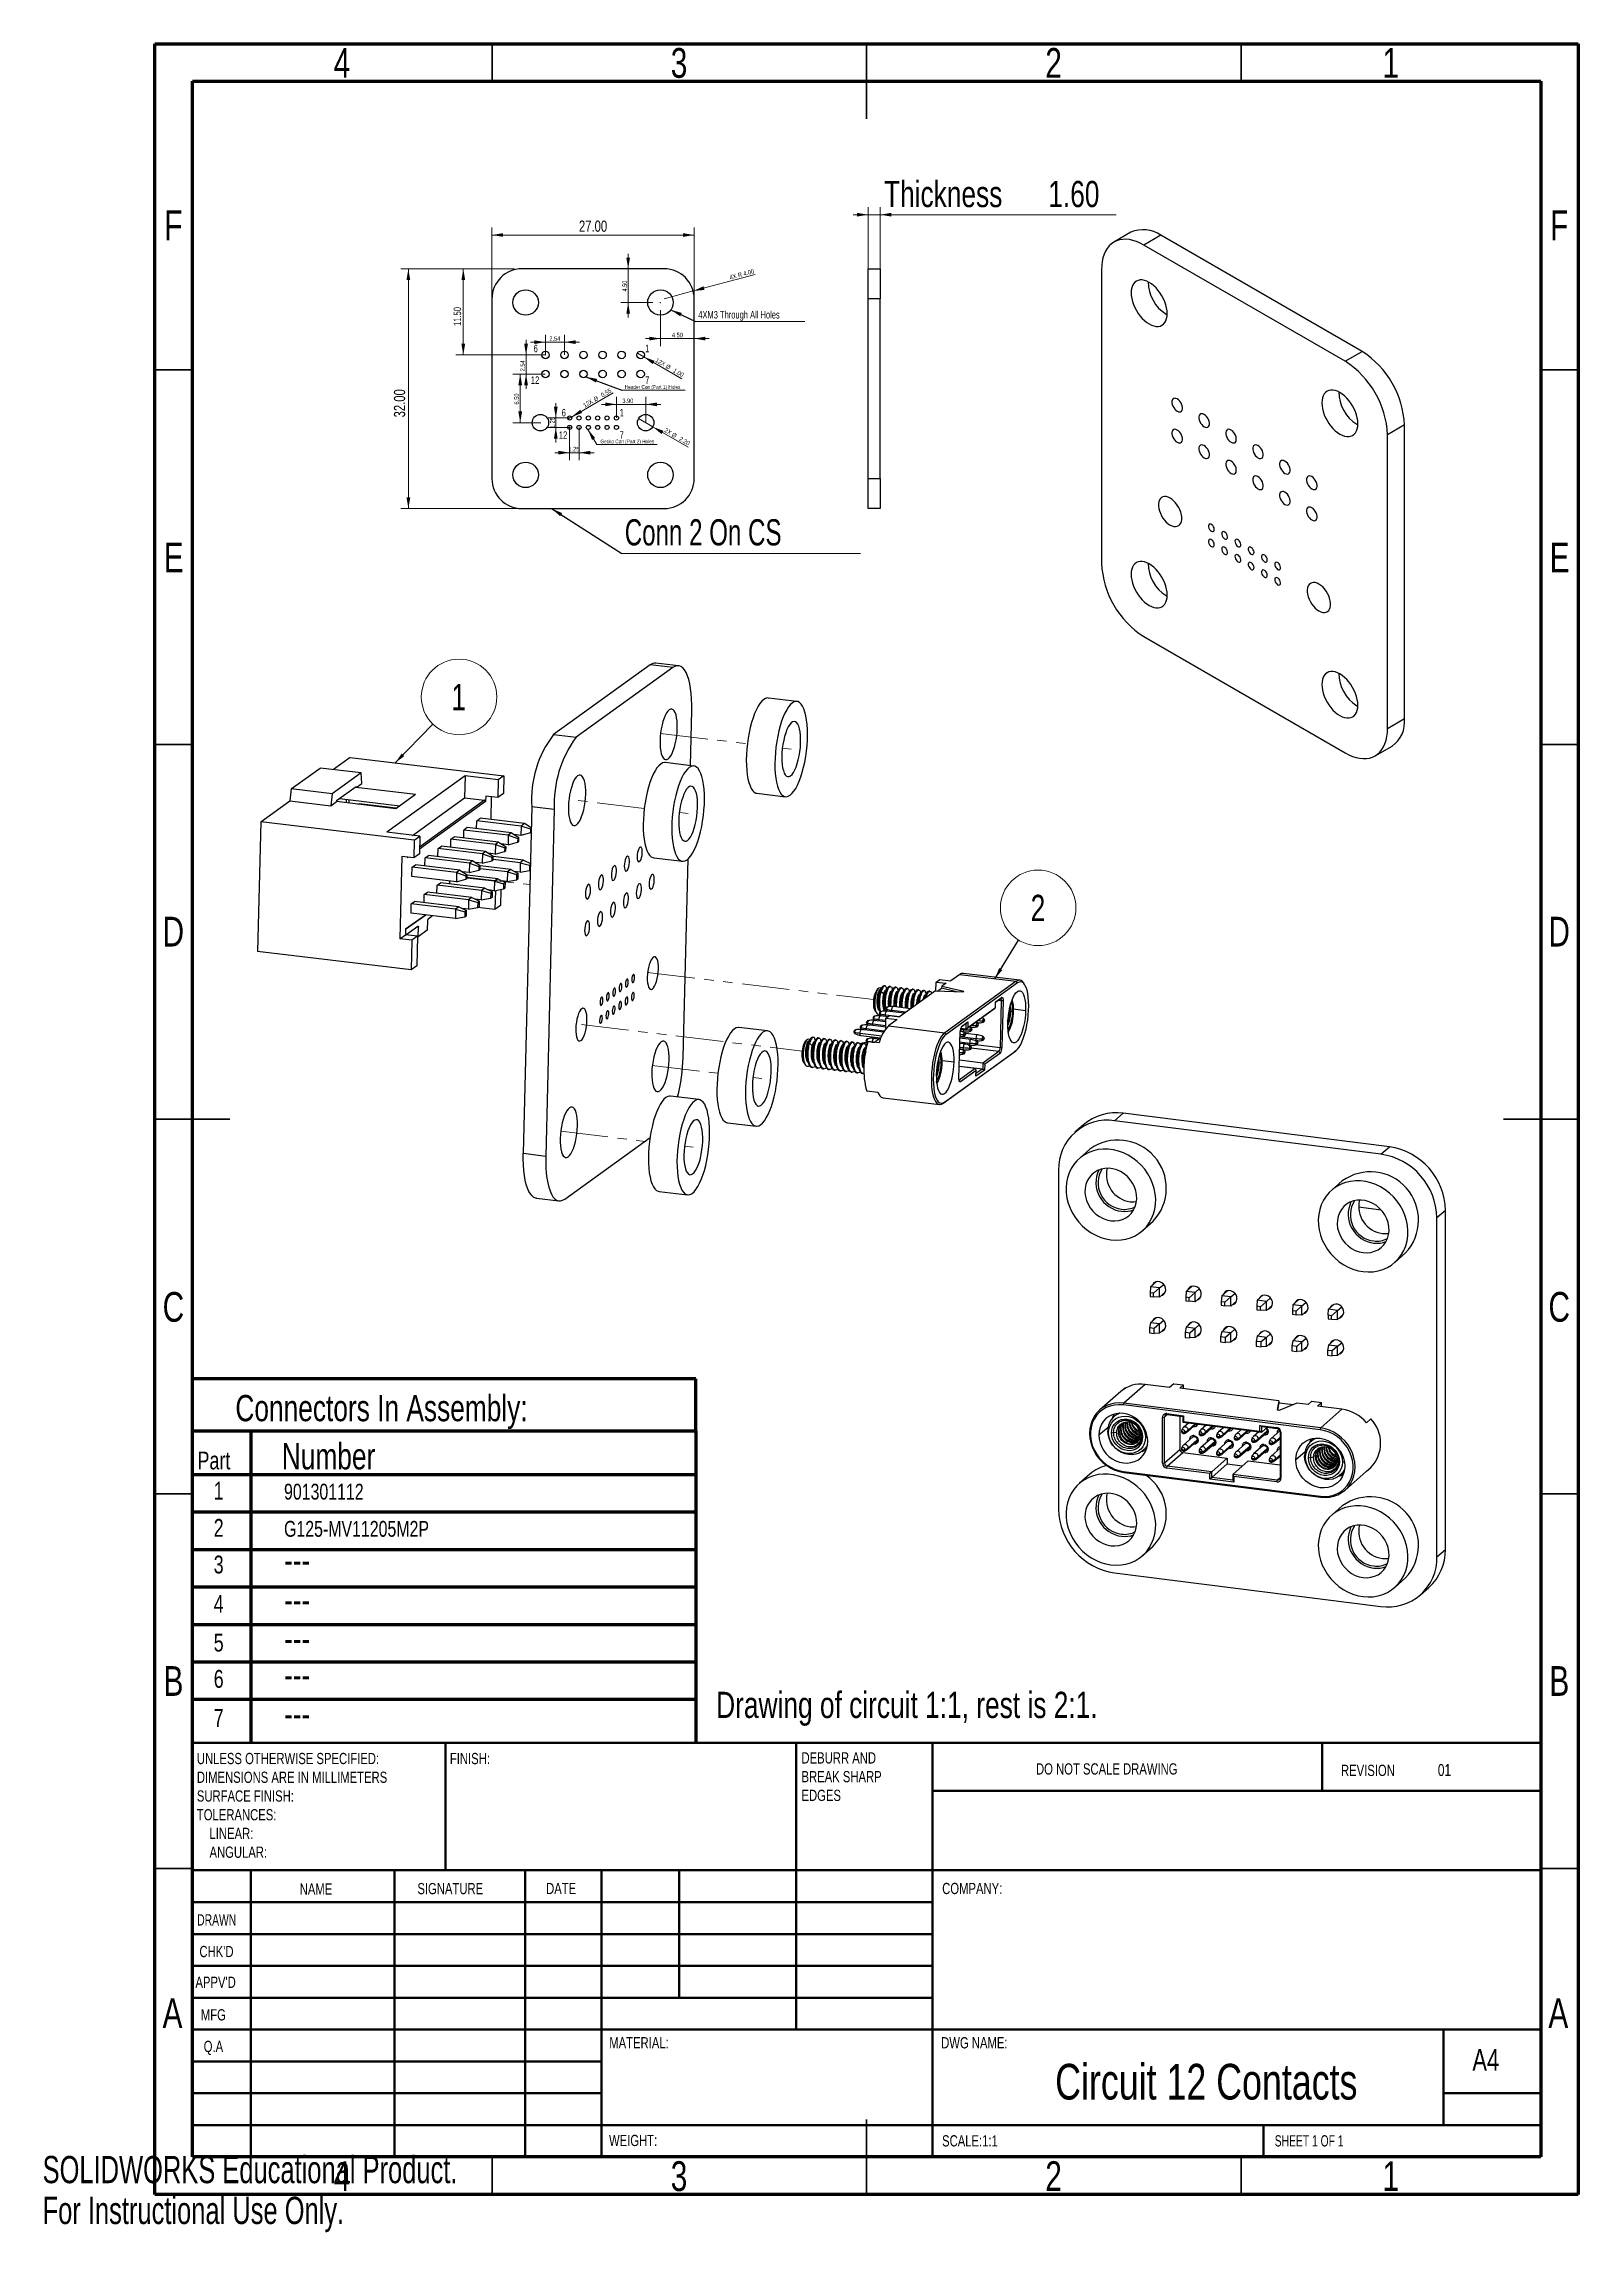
# Model space of a CAD drawing. Header units: millimetres. Extents: x 0 to 205, y 0 to 292.
import ezdxf

# ---------------------------------------------------------------- set-up
doc = ezdxf.new("R2010")
doc.units = ezdxf.units.MM
doc.header["$PDSIZE"] = -1
doc.linetypes.add('PHANTOM', pattern=[12.7, 6.35, -1.27, 1.27, -1.27, 1.27, -1.27])
doc.layers.add('FORMAT', color=7, linetype='Continuous', lineweight=70)
doc.styles.add('SLDTEXTSTYLE0', font='TXT', dxfattribs={"width": 0.75})
doc.styles.add('SLDTEXTSTYLE1', font='TXT', dxfattribs={"width": 0.686449})
doc.styles.add('SLDTEXTSTYLE2', font='TXT', dxfattribs={"width": 0.6875})
doc.styles.add('SLDTEXTSTYLE3', font='TXT', dxfattribs={"width": 0.7})
doc.dimstyles.new('SLDDIMSTYLE0', dxfattribs={"dimtxt": 0.6, "dimasz": 1.5, "dimexe": 0, "dimexo": 0.0625, "dimgap": 0.15, "dimtad": 1, "dimrnd": 1e-09, "dimzin": 4, "dimdsep": 46, "dimtxsty": 'SLDTEXTSTYLE0', "dimsah": 1, "dimcen": 0.09, "dimadec": 0, "dimazin": 1, "dimtfac": 1, "dimtmove": 0, "dimatfit": 0, "dimfxl": 1, "dimfrac": 2, "dimtolj": 1, "dimtzin": 12, "dimarcsym": 0})
doc.dimstyles.new('SLDDIMSTYLE1', dxfattribs={"dimtxt": 1.5, "dimasz": 1.5, "dimexe": 0, "dimexo": 0.0625, "dimgap": 0.375, "dimtad": 1, "dimrnd": 1e-09, "dimzin": 4, "dimdsep": 46, "dimtxsty": 'SLDTEXTSTYLE0', "dimsah": 1, "dimcen": 0.09, "dimadec": 0, "dimazin": 1, "dimtfac": 1, "dimtofl": 0, "dimtmove": 0, "dimatfit": 3, "dimfxl": 1, "dimfrac": 2, "dimtolj": 1, "dimtzin": 12, "dimarcsym": 0})
doc.dimstyles.new('SLDDIMSTYLE2', dxfattribs={"dimtxt": 0.6, "dimasz": 1.5, "dimexe": 0, "dimexo": 0.0625, "dimgap": 0.15, "dimtad": 1, "dimrnd": 1e-09, "dimzin": 12, "dimdsep": 46, "dimtxsty": 'SLDTEXTSTYLE0', "dimsah": 1, "dimcen": 0.09, "dimadec": 0, "dimazin": 3, "dimtfac": 1, "dimtmove": 0, "dimatfit": 0, "dimfxl": 1, "dimfrac": 2, "dimtolj": 1, "dimtzin": 12, "dimarcsym": 0})
doc.dimstyles.new('SLDDIMSTYLE3', dxfattribs={"dimtxt": 1, "dimasz": 1.5, "dimexe": 0, "dimexo": 0.0625, "dimgap": 0.25, "dimtad": 1, "dimrnd": 1e-09, "dimzin": 4, "dimdsep": 46, "dimtxsty": 'SLDTEXTSTYLE0', "dimsah": 1, "dimcen": 0.09, "dimadec": 0, "dimazin": 1, "dimtfac": 1, "dimtofl": 0, "dimtmove": 0, "dimatfit": 3, "dimfxl": 1, "dimfrac": 2, "dimtolj": 1, "dimtzin": 12, "dimarcsym": 0})
doc.dimstyles.new('SLDDIMSTYLE4', dxfattribs={"dimtxt": 0.6, "dimasz": 1.5, "dimexe": 0, "dimexo": 0.0625, "dimgap": 0.15, "dimtad": 1, "dimrnd": 1e-09, "dimdsep": 46, "dimtxsty": 'SLDTEXTSTYLE0', "dimblk1": 'NONE', "dimsah": 1, "dimcen": 0, "dimadec": 0, "dimazin": 2, "dimtfac": 1, "dimtmove": 0, "dimatfit": 3, "dimldrblk": 'NONE', "dimfxl": 1, "dimfrac": 2, "dimtolj": 1, "dimtzin": 12, "dimarcsym": 0})
doc.dimstyles.new('SLDDIMSTYLE5', dxfattribs={"dimtxt": 0.6, "dimasz": 1.5, "dimexe": 0, "dimexo": 0.0625, "dimgap": 0.15, "dimtad": 1, "dimrnd": 1e-09, "dimzin": 4, "dimdsep": 46, "dimtxsty": 'SLDTEXTSTYLE0', "dimblk1": 'NONE', "dimsah": 1, "dimcen": 0, "dimadec": 0, "dimazin": 1, "dimtfac": 1, "dimtmove": 0, "dimatfit": 3, "dimldrblk": 'NONE', "dimfxl": 1, "dimfrac": 2, "dimtolj": 1, "dimtzin": 12, "dimarcsym": 0})
doc.dimstyles.new('SLDDIMSTYLE6', dxfattribs={"dimtxt": 0.6, "dimasz": 1.5, "dimexe": 0, "dimexo": 0.0625, "dimgap": 0.15, "dimtad": 1, "dimrnd": 1e-09, "dimzin": 4, "dimdsep": 46, "dimtxsty": 'SLDTEXTSTYLE0', "dimsah": 1, "dimcen": 0.09, "dimadec": 0, "dimazin": 1, "dimtfac": 1, "dimtofl": 0, "dimtmove": 0, "dimatfit": 3, "dimfxl": 1, "dimfrac": 2, "dimtolj": 1, "dimtzin": 12, "dimarcsym": 0})
doc.dimstyles.new('SLDDIMSTYLE7', dxfattribs={"dimtxt": 0.6, "dimasz": 1.5, "dimexe": 0, "dimexo": 0.0625, "dimgap": 0.15, "dimtad": 1, "dimrnd": 1e-09, "dimzin": 4, "dimdsep": 46, "dimtxsty": 'SLDTEXTSTYLE0', "dimsah": 1, "dimcen": 0, "dimadec": 0, "dimazin": 1, "dimtfac": 1, "dimtofl": 0, "dimtmove": 0, "dimatfit": 3, "dimfxl": 1, "dimfrac": 2, "dimtolj": 1, "dimtzin": 12, "dimarcsym": 0})
doc.dimstyles.new('SLDDIMSTYLE8', dxfattribs={"dimtxt": 0.18, "dimasz": 1.5, "dimexe": 0, "dimexo": 0.0625, "dimgap": 0, "dimtad": 0, "dimtih": 1, "dimtoh": 1, "dimdec": 0, "dimrnd": 1e-09, "dimzin": 0, "dimdsep": 46, "dimtxsty": 'Standard', "dimsah": 1, "dimcen": 0.09, "dimadec": 0, "dimazin": 0, "dimtfac": 1.5, "dimtdec": 0, "dimtofl": 0, "dimtmove": 0, "dimatfit": 3, "dimfxl": 1, "dimfrac": 2, "dimtolj": 1, "dimtzin": 0, "dimarcsym": 0})
doc.dimstyles.new('SLDDIMSTYLE9', dxfattribs={"dimtxt": 3.5, "dimasz": 1.5, "dimexe": 0, "dimexo": 0.0625, "dimgap": 0.875, "dimtad": 1, "dimrnd": 1e-09, "dimzin": 4, "dimdsep": 46, "dimtxsty": 'SLDTEXTSTYLE0', "dimsah": 1, "dimcen": 0.09, "dimadec": 0, "dimazin": 1, "dimtfac": 1, "dimtmove": 0, "dimatfit": 0, "dimfxl": 1, "dimfrac": 2, "dimtolj": 1, "dimtzin": 12, "dimarcsym": 0})

msp = doc.modelspace()

# ---------------------------------------------------------------- texts
at = {"color": 7, "linetype": 'Continuous', "lineweight": 0}
for s, insert, char_height, attachment_point, style in [('4', (39.96, 291.426), 3.969, 2, 'SLDTEXTSTYLE0'), ('3', (84.96, 291.426), 3.969, 2, 'SLDTEXTSTYLE0'), ('2', (134.96, 291.426), 3.969, 2, 'SLDTEXTSTYLE0'), ('1', (179.96, 291.426), 3.969, 2, 'SLDTEXTSTYLE0'), ('F', (17.458, 269.751), 3.969, 2, 'SLDTEXTSTYLE0'), ('F', (202.458, 269.751), 3.969, 2, 'SLDTEXTSTYLE0'), ('6', (65.556, 251.837), 1, 1, 'SLDTEXTSTYLE0'), ('1', (80.438, 251.837), 1, 1, 'SLDTEXTSTYLE0'), ('12', (65.186, 247.607), 1, 1, 'SLDTEXTSTYLE0'), ('7', (80.438, 247.607), 1, 1, 'SLDTEXTSTYLE0'), ('6', (69.295, 243.274), 1, 1, 'SLDTEXTSTYLE0'), ('1', (77.033, 243.274), 1, 1, 'SLDTEXTSTYLE0'), ('12', (68.926, 240.282), 1, 1, 'SLDTEXTSTYLE0'), ('7', (77.033, 240.282), 1, 1, 'SLDTEXTSTYLE0'), ('E', (17.508, 225.426), 3.969, 2, 'SLDTEXTSTYLE0'), ('E', (202.508, 225.426), 3.969, 2, 'SLDTEXTSTYLE0'), ('D', (17.453, 175.501), 3.969, 2, 'SLDTEXTSTYLE0'), ('D', (202.453, 175.501), 3.969, 2, 'SLDTEXTSTYLE0'), ('C', (17.459, 125.426), 3.969, 2, 'SLDTEXTSTYLE0'), ('C', (202.459, 125.426), 3.969, 2, 'SLDTEXTSTYLE0'), ('901301112', (32.23, 99.84), 2.1167, 1, 'SLDTEXTSTYLE0'), ('G125-MV11205M2P', (32.23, 94.879), 2.11667, 1, 'SLDTEXTSTYLE0'), ('---', (32.23, 91.369), 3.5, 1, 'SLDTEXTSTYLE0'), ('---', (32.23, 86.115), 3.5, 1, 'SLDTEXTSTYLE0'), ('---', (32.23, 80.939), 3.5, 1, 'SLDTEXTSTYLE0'), ('B', (17.471, 75.501), 3.969, 2, 'SLDTEXTSTYLE0'), ('---', (32.23, 76.107), 3.5, 1, 'SLDTEXTSTYLE0'), ('B', (202.471, 75.501), 3.969, 2, 'SLDTEXTSTYLE0'), ('Drawing of circuit 1:1, rest is 2:1.', (89.918, 72.077), 3.5, 1, 'SLDTEXTSTYLE0'), ('---', (32.23, 70.895), 3.5, 1, 'SLDTEXTSTYLE0'), ('UNLESS OTHERWISE SPECIFIED:', (20.594, 63.921), 1.5, 1, 'SLDTEXTSTYLE0'), ('DIMENSIONS ARE IN MILLIMETERS', (20.594, 61.421), 1.5, 1, 'SLDTEXTSTYLE0'), ('FINISH:', (54.371, 63.919), 1.5, 1, 'SLDTEXTSTYLE0'), ('DEBURR AND', (101.309, 64.003), 1.5, 1, 'SLDTEXTSTYLE0'), ('BREAK SHARP', (101.309, 61.503), 1.5, 1, 'SLDTEXTSTYLE0'), ('DO NOT SCALE DRAWING', (132.615, 62.533), 1.5, 1, 'SLDTEXTSTYLE0'), ('REVISION', (173.328, 62.335), 1.5, 1, 'SLDTEXTSTYLE0'), ('01', (186.256, 62.428), 1.5875, 1, 'SLDTEXTSTYLE0'), ('SURFACE FINISH:', (20.594, 58.921), 1.5, 1, 'SLDTEXTSTYLE0'), ('EDGES', (101.309, 59.003), 1.5, 1, 'SLDTEXTSTYLE0'), ('TOLERANCES:', (20.594, 56.421), 1.5, 1, 'SLDTEXTSTYLE0'), ('LINEAR:', (22.281, 53.921), 1.5, 1, 'SLDTEXTSTYLE0'), ('ANGULAR:', (22.281, 51.421), 1.5, 1, 'SLDTEXTSTYLE0'), ('NAME', (34.322, 46.501), 1.5, 1, 'SLDTEXTSTYLE0'), ('SIGNATURE', (50.034, 46.562), 1.5, 1, 'SLDTEXTSTYLE0'), ('DATE', (67.215, 46.576), 1.5, 1, 'SLDTEXTSTYLE0'), ('COMPANY:', (120.09, 46.576), 1.5, 1, 'SLDTEXTSTYLE0'), ('DRAWN', (20.643, 42.385), 1.5, 1, 'SLDTEXTSTYLE1'), ("CHK'D", (20.939, 38.162), 1.5, 1, 'SLDTEXTSTYLE0'), ("APPV'D", (20.402, 34.066), 1.5, 1, 'SLDTEXTSTYLE0'), ('A', (17.34, 31.176), 3.969, 2, 'SLDTEXTSTYLE0'), ('MFG', (21.124, 29.716), 1.5, 1, 'SLDTEXTSTYLE0'), ('A', (202.34, 31.176), 3.969, 2, 'SLDTEXTSTYLE0'), ('Q.A', (21.509, 25.505), 1.5, 1, 'SLDTEXTSTYLE0'), ('MATERIAL:', (75.646, 25.986), 1.5, 1, 'SLDTEXTSTYLE0'), ('DWG NAME:', (119.953, 25.986), 1.5, 1, 'SLDTEXTSTYLE0'), ('A4', (190.871, 24.406), 2.9104, 1, 'SLDTEXTSTYLE0'), ('Circuit 12 Contacts', (155.346, 22.425), 4.7625, 2, 'SLDTEXTSTYLE0'), ('WEIGHT:', (75.618, 12.949), 1.4986, 1, 'SLDTEXTSTYLE0'), ('SCALE:1:1', (120.074, 12.9), 1.5, 1, 'SLDTEXTSTYLE0'), ('SHEET 1 OF 1', (164.478, 12.9), 1.5, 1, 'SLDTEXTSTYLE2'), ('4', (39.96, 9.426), 3.969, 2, 'SLDTEXTSTYLE0'), ('3', (84.96, 9.426), 3.969, 2, 'SLDTEXTSTYLE0'), ('2', (134.96, 9.426), 3.969, 2, 'SLDTEXTSTYLE0'), ('1', (179.96, 9.426), 3.969, 2, 'SLDTEXTSTYLE0')]:
    msp.add_mtext(s, dxfattribs=dict(at, insert=insert, char_height=char_height, attachment_point=attachment_point, style=style))
at = {"color": 7, "linetype": 'Continuous', "char_height": 3.633, "attachment_point": 1, "style": 'SLDTEXTSTYLE3'}
for s, insert in [('SOLIDWORKS Educational Product.', (0, 10.133)), ('For Instructional Use Only.', (0, 4.683))]:
    msp.add_mtext(s, dxfattribs=dict(at, insert=insert))
at = {"layer": 'FORMAT', "attachment_point": 1, "style": 'SLDTEXTSTYLE0'}
for s, insert, char_height in [('Connectors In Assembly:', (25.734, 111.683), 3.5), ('Number', (31.929, 105.254), 3.5), ('Part', (20.681, 104.136), 2.3813), ('1', (22.841, 100.103), 2.381), ('2', (22.841, 95.142), 2.381), ('3', (22.841, 90.251), 2.381), ('4', (22.841, 84.997), 2.381), ('5', (22.841, 79.822), 2.381), ('6', (22.841, 74.99), 2.381), ('7', (22.841, 69.778), 2.381)]:
    msp.add_mtext(s, dxfattribs=dict(at, insert=insert, char_height=char_height))

# ---------------------------------------------------------------- blocks, each defined once
blk = doc.blocks.new('_D')
at = {"color": 7, "linetype": 'Continuous', "lineweight": 0}
for p, q in [((78.17, 261.97), (78.17, 263.97)), ((78.17, 257.47), (78.17, 261.97)), ((81.48, 257.47), (77.17, 257.47)), ((78.17, 257.47), (78.17, 255.47))]:
    blk.add_line(p, q, dxfattribs=at)
at = {"color": 7, "linetype": 'Continuous', "lineweight": 18}
for points in [[(78.17, 261.97), (78.42, 263.47), (77.92, 263.47)], [(78.17, 257.47), (77.92, 255.97), (78.42, 255.97)]]:
    blk.add_solid(points, dxfattribs=at)
at = {"color": 7, "linetype": 'Continuous', "lineweight": 18, "insert": (77.4, 258.93), "char_height": 0.6, "attachment_point": 1, "rotation": 90, "style": 'SLDTEXTSTYLE0'}
blk.add_mtext('4.50', dxfattribs=at)
blk = doc.blocks.new('_D_1')
at = {"color": 7, "linetype": 'Continuous', "lineweight": 0}
for p, q in [((82.48, 256.47), (82.48, 251.66)), ((82.48, 252.66), (80.48, 252.66)), ((82.48, 252.66), (86.98, 252.66)), ((86.98, 252.66), (88.98, 252.66))]:
    blk.add_line(p, q, dxfattribs=at)
at = {"color": 7, "linetype": 'Continuous', "lineweight": 18}
for points in [[(82.48, 252.66), (80.98, 252.91), (80.98, 252.41)], [(86.98, 252.66), (88.48, 252.41), (88.48, 252.91)]]:
    blk.add_solid(points, dxfattribs=at)
at = {"color": 7, "linetype": 'Continuous', "lineweight": 18, "insert": (84.01, 253.43), "char_height": 0.6, "attachment_point": 1, "style": 'SLDTEXTSTYLE0'}
blk.add_mtext('4.50', dxfattribs=at)
blk = doc.blocks.new('_D_2')
at = {"color": 7, "linetype": 'Continuous', "lineweight": 0}
for p, q in [((59.12, 261.97), (47.83, 261.97)), ((48.83, 229.97), (48.83, 261.97)), ((65.35, 229.97), (47.83, 229.97))]:
    blk.add_line(p, q, dxfattribs=at)
at = {"color": 7, "linetype": 'Continuous', "lineweight": 18}
for points in [[(48.83, 261.97), (48.58, 260.47), (49.08, 260.47)], [(48.83, 229.97), (49.08, 231.47), (48.58, 231.47)]]:
    blk.add_solid(points, dxfattribs=at)
at = {"color": 7, "linetype": 'Continuous', "lineweight": 18, "insert": (46.9, 242.14), "char_height": 1.5, "attachment_point": 1, "rotation": 90, "style": 'SLDTEXTSTYLE0'}
blk.add_mtext('32.00', dxfattribs=at)
blk = doc.blocks.new('_D_3')
at = {"color": 7, "linetype": 'Continuous', "lineweight": 0}
for p, q in [((59.98, 257.03), (59.98, 267.48)), ((59.98, 266.48), (86.98, 266.48)), ((86.98, 256.57), (86.98, 267.48))]:
    blk.add_line(p, q, dxfattribs=at)
at = {"color": 7, "linetype": 'Continuous', "lineweight": 18}
for points in [[(59.98, 266.48), (61.48, 266.23), (61.48, 266.73)], [(86.98, 266.48), (85.48, 266.73), (85.48, 266.23)]]:
    blk.add_solid(points, dxfattribs=at)
at = {"color": 7, "linetype": 'Continuous', "lineweight": 18, "insert": (71.6, 268.41), "char_height": 1.5, "attachment_point": 1, "style": 'SLDTEXTSTYLE0'}
blk.add_mtext('27.00', dxfattribs=at)
blk = doc.blocks.new('_D_4')
at = {"color": 7, "linetype": 'Continuous', "lineweight": 0}
for p, q in [((64.54, 250.47), (64.54, 252.47)), ((67.14, 250.47), (63.54, 250.47)), ((64.54, 247.93), (64.54, 250.47)), ((67.11, 247.93), (63.54, 247.93)), ((64.54, 247.93), (64.54, 245.93))]:
    blk.add_line(p, q, dxfattribs=at)
at = {"color": 7, "linetype": 'Continuous', "lineweight": 18}
for points in [[(64.54, 250.47), (64.79, 251.97), (64.29, 251.97)], [(64.54, 247.93), (64.29, 246.43), (64.79, 246.43)]]:
    blk.add_solid(points, dxfattribs=at)
at = {"color": 7, "linetype": 'Continuous', "lineweight": 18, "insert": (63.77, 248.29), "char_height": 0.6, "attachment_point": 1, "rotation": 90, "style": 'SLDTEXTSTYLE0'}
blk.add_mtext('2.54', dxfattribs=at)
blk = doc.blocks.new('_D_5')
at = {"color": 7, "linetype": 'Continuous', "lineweight": 0}
for p, q in [((67.13, 252.18), (65.13, 252.18)), ((67.13, 250.44), (67.13, 253.18)), ((67.13, 252.18), (69.67, 252.18)), ((69.67, 250.49), (69.67, 253.18)), ((69.67, 252.18), (71.67, 252.18))]:
    blk.add_line(p, q, dxfattribs=at)
at = {"color": 7, "linetype": 'Continuous', "lineweight": 18}
for points in [[(67.13, 252.18), (65.63, 252.43), (65.63, 251.93)], [(69.67, 252.18), (71.17, 251.93), (71.17, 252.43)]]:
    blk.add_solid(points, dxfattribs=at)
at = {"color": 7, "linetype": 'Continuous', "lineweight": 18, "insert": (67.65, 252.96), "char_height": 0.6, "attachment_point": 1, "style": 'SLDTEXTSTYLE0'}
blk.add_mtext('2.54', dxfattribs=at)
blk = doc.blocks.new('_D_6')
at = {"color": 7, "linetype": 'Continuous', "lineweight": 0}
for p, q in [((62.98, 261.97), (55.16, 261.97)), ((56.16, 250.47), (56.16, 261.97)), ((66.13, 250.47), (55.16, 250.47))]:
    blk.add_line(p, q, dxfattribs=at)
at = {"color": 7, "linetype": 'Continuous', "lineweight": 18}
for points in [[(56.16, 261.97), (55.91, 260.47), (56.41, 260.47)], [(56.16, 250.47), (56.41, 251.97), (55.91, 251.97)]]:
    blk.add_solid(points, dxfattribs=at)
at = {"color": 7, "linetype": 'Continuous', "lineweight": 18, "insert": (54.87, 254.35), "char_height": 1, "attachment_point": 1, "rotation": 90, "style": 'SLDTEXTSTYLE0'}
blk.add_mtext('11.50', dxfattribs=at)
blk = doc.blocks.new('_D_7')
at = {"color": 7, "linetype": 'Continuous', "lineweight": 0}
for q in [(76.17, 245.41), (70.12, 241.92)]:
    blk.add_line((70.59, 242.19), q, dxfattribs=at)
at = {"color": 7, "linetype": 'Continuous', "lineweight": 18}
blk.add_solid([(70.59, 242.19), (72.02, 242.73), (71.77, 243.16)], dxfattribs=at)
at = {"color": 7, "linetype": 'Continuous', "lineweight": 18, "char_height": 0.6, "attachment_point": 1, "rotation": 30, "style": 'SLDTEXTSTYLE0'}
for s, insert in [('0.55', (74.44, 245.31)), ('12X', (72.08, 243.95)), ('%%c', (73.47, 244.74))]:
    blk.add_mtext(s, dxfattribs=dict(at, insert=insert))
blk = doc.blocks.new('_None')
blk = doc.blocks.new('_D_8')
at = {"color": 7, "linetype": 'Continuous', "lineweight": 0}
for q in [(79.55, 241.98), (86.17, 238.16)]:
    blk.add_line((81.46, 240.88), q, dxfattribs=at)
at = {"color": 7, "linetype": 'Continuous', "lineweight": 18}
blk.add_solid([(81.46, 240.88), (82.63, 239.91), (82.88, 240.35)], dxfattribs=at)
at = {"color": 7, "linetype": 'Continuous', "lineweight": 18, "char_height": 0.6, "attachment_point": 1, "rotation": 330, "style": 'SLDTEXTSTYLE0'}
for s, insert in [('2X', (83.24, 240.75)), ('%%c', (84.23, 240.17)), ('2.20', (85.22, 239.61))]:
    blk.add_mtext(s, dxfattribs=dict(at, insert=insert))
blk = doc.blocks.new('_D_9')
at = {"color": 7, "linetype": 'Continuous', "lineweight": 0}
for p, q in [((66.13, 247.93), (62.76, 247.93)), ((63.76, 241.43), (63.76, 247.93)), ((66.53, 241.43), (62.76, 241.43))]:
    blk.add_line(p, q, dxfattribs=at)
at = {"color": 7, "linetype": 'Continuous', "lineweight": 18}
for points in [[(63.76, 247.93), (63.51, 246.43), (64.01, 246.43)], [(63.76, 241.43), (64.01, 242.93), (63.51, 242.93)]]:
    blk.add_solid(points, dxfattribs=at)
at = {"color": 7, "linetype": 'Continuous', "lineweight": 18, "insert": (62.98, 243.86), "char_height": 0.6, "attachment_point": 1, "rotation": 90, "style": 'SLDTEXTSTYLE0'}
blk.add_mtext('6.50', dxfattribs=at)
blk = doc.blocks.new('_D_10')
at = {"color": 7, "linetype": 'Continuous', "lineweight": 0}
for p, q in [((70.36, 240.89), (70.36, 236.43)), ((71.61, 240.81), (71.61, 236.43)), ((70.36, 237.43), (68.36, 237.43)), ((70.36, 237.43), (71.61, 237.43)), ((71.61, 237.43), (73.61, 237.43))]:
    blk.add_line(p, q, dxfattribs=at)
at = {"color": 7, "linetype": 'Continuous', "lineweight": 18}
for points in [[(70.36, 237.43), (68.86, 237.68), (68.86, 237.18)], [(71.61, 237.43), (73.11, 237.18), (73.11, 237.68)]]:
    blk.add_solid(points, dxfattribs=at)
at = {"color": 7, "linetype": 'Continuous', "lineweight": 18, "insert": (70.2, 238.21), "char_height": 0.6, "attachment_point": 1, "style": 'SLDTEXTSTYLE0'}
blk.add_mtext('1.25', dxfattribs=at)
blk = doc.blocks.new('_D_11')
at = {"color": 7, "linetype": 'Continuous', "lineweight": 0}
for p, q in [((68.51, 242.06), (68.51, 244.06)), ((70.39, 242.06), (67.51, 242.06)), ((70.45, 240.81), (67.51, 240.81)), ((68.51, 242.06), (68.51, 240.81)), ((68.51, 240.81), (68.51, 238.81))]:
    blk.add_line(p, q, dxfattribs=at)
at = {"color": 7, "linetype": 'Continuous', "lineweight": 18}
for points in [[(68.51, 242.06), (68.76, 243.56), (68.26, 243.56)], [(68.51, 240.81), (68.26, 239.31), (68.76, 239.31)]]:
    blk.add_solid(points, dxfattribs=at)
at = {"color": 7, "linetype": 'Continuous', "lineweight": 18, "insert": (67.74, 240.71), "char_height": 0.6, "attachment_point": 1, "rotation": 90, "style": 'SLDTEXTSTYLE0'}
blk.add_mtext('1.25', dxfattribs=at)
blk = doc.blocks.new('_D_12')
at = {"color": 7, "linetype": 'Continuous', "lineweight": 0}
for p, q in [((76.61, 243.88), (74.61, 243.88)), ((76.61, 242.06), (76.61, 244.88)), ((80.51, 243.88), (76.61, 243.88)), ((80.51, 241.46), (80.51, 244.88)), ((80.51, 243.88), (82.51, 243.88))]:
    blk.add_line(p, q, dxfattribs=at)
at = {"color": 7, "linetype": 'Continuous', "lineweight": 18}
for points in [[(76.61, 243.88), (75.11, 244.13), (75.11, 243.63)], [(80.51, 243.88), (82.01, 243.63), (82.01, 244.13)]]:
    blk.add_solid(points, dxfattribs=at)
at = {"color": 7, "linetype": 'Continuous', "lineweight": 18, "insert": (77.4, 244.65), "char_height": 0.6, "attachment_point": 1, "style": 'SLDTEXTSTYLE0'}
blk.add_mtext('3.90', dxfattribs=at)
blk = doc.blocks.new('_D_13')
at = {"color": 7, "linetype": 'Continuous', "lineweight": 0}
for q in [(95.13, 261.23), (82.98, 257.97)]:
    blk.add_line((86.84, 259.01), q, dxfattribs=at)
at = {"color": 7, "linetype": 'Continuous', "lineweight": 18}
blk.add_solid([(86.84, 259.01), (88.36, 259.15), (88.23, 259.64)], dxfattribs=at)
at = {"color": 7, "linetype": 'Continuous', "lineweight": 18, "char_height": 0.6, "attachment_point": 1, "rotation": 15, "style": 'SLDTEXTSTYLE0'}
for s, insert in [('4X', (91.64, 261.09)), ('R 4.00', (92.75, 261.39))]:
    blk.add_mtext(s, dxfattribs=dict(at, insert=insert))
blk = doc.blocks.new('_D_14')
at = {"color": 7, "linetype": 'Continuous', "lineweight": 0}
for q in [(79.4, 250.72), (85.35, 247.28)]:
    blk.add_line((80.26, 250.22), q, dxfattribs=at)
at = {"color": 7, "linetype": 'Continuous', "lineweight": 18}
blk.add_solid([(80.26, 250.22), (81.44, 249.25), (81.69, 249.69)], dxfattribs=at)
at = {"color": 7, "linetype": 'Continuous', "lineweight": 18, "char_height": 0.6, "attachment_point": 1, "rotation": 330, "style": 'SLDTEXTSTYLE0'}
for s, insert in [('12X', (82.04, 250.1)), ('%%c', (83.42, 249.29)), ('1.00', (84.4, 248.73))]:
    blk.add_mtext(s, dxfattribs=dict(at, insert=insert))
blk = doc.blocks.new('SW_NOTE_0')
at = {"color": 0, "linetype": 'Continuous', "lineweight": 0}
blk.add_line((14.6, 0), (0, 0), dxfattribs=at)
at = {"color": 0, "linetype": 'Continuous', "lineweight": 0, "insert": (0.36, 1.38), "char_height": 1, "attachment_point": 1, "style": 'SLDTEXTSTYLE0'}
blk.add_mtext('4XM3 Through All Holes', dxfattribs=at)
blk = doc.blocks.new('SW_NOTE_0_1')
at = {"color": 0, "linetype": 'Continuous', "lineweight": 0}
blk.add_line((8.45, 0), (0, 0), dxfattribs=at)
at = {"color": 0, "linetype": 'Continuous', "lineweight": 0, "insert": (0.38, 0.67), "char_height": 0.5, "attachment_point": 1, "style": 'SLDTEXTSTYLE0'}
blk.add_mtext('Header Con (Part 1) Holes', dxfattribs=at)
blk = doc.blocks.new('SW_NOTE_0_2')
at = {"color": 0, "linetype": 'Continuous', "lineweight": 0}
blk.add_line((8.05, 0), (0, 0), dxfattribs=at)
at = {"color": 0, "linetype": 'Continuous', "lineweight": 0, "insert": (0.46, 0.67), "char_height": 0.5, "attachment_point": 1, "style": 'SLDTEXTSTYLE0'}
blk.add_mtext('Gecko Con (Part 2) Holes', dxfattribs=at)
blk = doc.blocks.new('SW_NOTE_0_3')
at = {"color": 0, "linetype": 'Continuous', "lineweight": 0}
blk.add_line((31.86, 0), (0, 0), dxfattribs=at)
at = {"color": 0, "linetype": 'Continuous', "lineweight": 0, "insert": (0.38, 4.56), "char_height": 3.5, "attachment_point": 1, "style": 'SLDTEXTSTYLE2'}
blk.add_mtext('Conn 2 On CS', dxfattribs=at)
blk = doc.blocks.new('_D_15')
at = {"color": 7, "linetype": 'Continuous', "lineweight": 0}
for p, q in [((110.21, 269.19), (108.21, 269.19)), ((110.21, 260.45), (110.21, 270.19)), ((111.81, 269.19), (110.21, 269.19)), ((111.81, 260.91), (111.81, 270.19)), ((111.81, 269.19), (143.3, 269.19))]:
    blk.add_line(p, q, dxfattribs=at)
at = {"color": 7, "linetype": 'Continuous', "lineweight": 18}
for points in [[(110.21, 269.19), (108.71, 269.44), (108.71, 268.94)], [(111.81, 269.19), (113.31, 268.94), (113.31, 269.44)]]:
    blk.add_solid(points, dxfattribs=at)
at = {"color": 7, "linetype": 'Continuous', "lineweight": 18, "char_height": 3.5, "attachment_point": 1, "style": 'SLDTEXTSTYLE0'}
for s, insert in [('Thickness', (112.32, 273.7)), ('1.60', (134.25, 273.7))]:
    blk.add_mtext(s, dxfattribs=dict(at, insert=insert))
blk = doc.blocks.new('SW_NOTE_0_4')
at = {"color": 0, "linetype": 'Continuous', "lineweight": 0}
blk.add_circle((3.51, 3.62), 5.04, dxfattribs=at)
at = {"color": 0, "linetype": 'Continuous', "lineweight": 0, "insert": (3.47, 5.35), "char_height": 3.5, "attachment_point": 2, "style": 'SLDTEXTSTYLE0'}
blk.add_mtext('1', dxfattribs=at)
blk = doc.blocks.new('SW_NOTE_0_5')
at = {"color": 0, "linetype": 'Continuous', "lineweight": 0}
blk.add_circle((2.63, 4.3), 5.04, dxfattribs=at)
at = {"color": 0, "linetype": 'Continuous', "lineweight": 0, "insert": (2.6, 6.04), "char_height": 3.5, "attachment_point": 2, "style": 'SLDTEXTSTYLE0'}
blk.add_mtext('2', dxfattribs=at)

# ---------------------------------------------------------------- dimensions: what is measured, and where the dimension line sits
at = {"color": 7, "linetype": 'Continuous', "lineweight": 18}
dim = msp.add_linear_dim(base=(110.209, 271.971), p1=(111.809, 261.971), p2=(110.209, 261.971), text='Thickness <>', dimstyle='SLDDIMSTYLE9', dxfattribs=at)
dim.commit()
dim.dimension.update_dxf_attribs({"geometry": '_D_15', "text_midpoint": (127.809, 271.971), "dimtype": 160})
for base, p1, p2, dimstyle, picture, middle in [((86.981, 267.668), (59.981, 261.971), (86.981, 261.971), 'SLDDIMSTYLE1', '_D_3', (74.089, 267.668)), ((86.981, 252.659), (82.481, 257.471), (86.981, 257.971), 'SLDDIMSTYLE0', '_D_1', (84.79, 252.659)), ((69.671, 252.659), (67.131, 250.471), (69.671, 250.471), 'SLDDIMSTYLE2', '_D_5', (68.424, 252.659)), ((76.606, 244.357), (80.506, 241.431), (76.606, 242.056), 'SLDDIMSTYLE0', '_D_12', (78.175, 244.357)), ((71.606, 237.91), (70.356, 240.806), (71.606, 240.806), 'SLDDIMSTYLE2', '_D_10', (70.976, 237.91))]:
    dim = msp.add_linear_dim(base=base, p1=p1, p2=p2, dimstyle=dimstyle, dxfattribs=at)
    dim.commit()
    dim.dimension.update_dxf_attribs({"geometry": picture, "text_midpoint": middle, "dimtype": 160})
for base, p1, p2, dimstyle, picture, middle in [((78.175, 261.971), (82.481, 257.471), (82.981, 261.971), 'SLDDIMSTYLE0', '_D', (78.175, 259.709)), ((47.642, 261.971), (59.981, 229.971), (59.981, 261.971), 'SLDDIMSTYLE1', '_D_2', (47.642, 244.636)), ((55.366, 261.971), (67.131, 250.471), (63.981, 261.971), 'SLDDIMSTYLE3', '_D_6', (55.366, 256.008)), ((64.062, 250.471), (67.131, 247.931), (67.131, 250.471), 'SLDDIMSTYLE2', '_D_4', (64.062, 249.066)), ((63.282, 247.931), (66.456, 241.431), (67.131, 247.931), 'SLDDIMSTYLE6', '_D_9', (63.282, 244.636)), ((68.039, 240.806), (70.356, 242.056), (70.356, 240.806), 'SLDDIMSTYLE2', '_D_11', (68.039, 241.483))]:
    dim = msp.add_linear_dim(base=base, p1=p1, p2=p2, angle=90, dimstyle=dimstyle, dxfattribs=at)
    dim.commit()
    dim.dimension.update_dxf_attribs({"geometry": picture, "text_midpoint": middle, "dimtype": 160})
dim = msp.add_radius_dim(center=(82.981, 257.971), mpoint=(86.845, 259.006), text='4X R <>', dimstyle='SLDDIMSTYLE7', dxfattribs=at)
dim.commit()
dim.dimension.update_dxf_attribs({"geometry": '_D_13', "text_midpoint": (93.496, 260.789), "dimtype": 164})
for p1, p2, text, dimstyle, picture, middle in [((79.398, 250.721), (80.264, 250.221), '12X %%c <>', 'SLDDIMSTYLE5', '_D_14', (83.523, 248.34)), ((70.118, 241.919), (70.594, 242.194), '12X %%c <>', 'SLDDIMSTYLE4', '_D_7', (74.342, 244.357)), ((79.554, 241.981), (81.459, 240.881), '2X %%c <>', 'SLDDIMSTYLE5', '_D_8', (84.529, 239.108))]:
    dim = msp.add_diameter_dim_2p(p1=p1, p2=p2, text=text, dimstyle=dimstyle, dxfattribs=at)
    dim.commit()
    dim.dimension.update_dxf_attribs({"geometry": picture, "text_midpoint": middle, "dimtype": 163})

# ---------------------------------------------------------------- linework, layer by layer
at = {"color": 7, "linetype": 'Continuous', "lineweight": 70}
for p, q in [((15, 5), (15, 292)), ((15, 292), (205, 292)), ((205, 292), (205, 5)), ((20, 10), (20, 287)), ((20, 287), (200, 287)), ((200, 287), (200, 10)), ((200, 10), (20, 10)), ((205, 5), (15, 5))]:
    msp.add_line(p, q, dxfattribs=at)
at = {"color": 7, "linetype": 'Continuous', "lineweight": 35}
for p, q in [((60, 287), (60, 292)), ((110, 292), (110, 282)), ((110, 287), (110, 292)), ((160, 287), (160, 292)), ((20, 248.5), (15, 248.5)), ((200, 248.5), (205, 248.5)), ((20, 198.5), (15, 198.5)), ((200, 198.5), (205, 198.5)), ((15, 148.5), (25, 148.5)), ((20, 148.5), (15, 148.5)), ((205, 148.5), (195, 148.5)), ((200, 148.5), (205, 148.5)), ((20, 98.5), (15, 98.5)), ((200, 98.5), (205, 98.5)), ((20, 48.5), (15, 48.5)), ((200, 48.5), (205, 48.5)), ((110, 5), (110, 15)), ((60, 10), (60, 5)), ((110, 10), (110, 5)), ((160, 10), (160, 5))]:
    msp.add_line(p, q, dxfattribs=at)
at = {"color": 7, "linetype": 'Continuous', "lineweight": 25}
for p, q in [((145.278, 266.841), (143.015, 265.534)), ((149.278, 266.444), (147.015, 265.138)), ((176.148, 250.933), (149.278, 266.444)), ((173.885, 249.626), (147.015, 265.138)), ((82.981, 261.971), (63.981, 261.971)), ((110.209, 261.971), (111.809, 261.971)), ((110.209, 257.971), (110.209, 261.971)), ((111.809, 261.971), (111.809, 257.971)), ((141.358, 261.872), (141.358, 222.678)), ((59.981, 257.971), (59.981, 233.971)), ((86.981, 233.971), (86.981, 257.971)), ((111.809, 257.971), (110.209, 257.971)), ((110.209, 233.971), (110.209, 257.971)), ((111.809, 233.971), (111.809, 257.971)), ((149.985, 255.911), (150.122, 255.836)), ((173.885, 249.626), (176.148, 250.933)), ((175.441, 241.216), (175.578, 241.141)), ((181.805, 241.135), (179.542, 239.829)), ((179.542, 200.635), (179.542, 239.829)), ((181.805, 201.941), (181.805, 241.135)), ((110.209, 233.971), (111.809, 233.971)), ((110.209, 229.971), (110.209, 233.971)), ((111.809, 233.971), (111.809, 229.971)), ((63.981, 229.971), (82.981, 229.971)), ((111.809, 229.971), (110.209, 229.971)), ((149.985, 218.35), (150.122, 218.275)), ((147.015, 212.88), (173.885, 197.368)), ((81.122, 209.114), (68.213, 199.824)), ((84.13, 208.753), (71.221, 199.463)), ((84.13, 208.753), (81.122, 209.114)), ((84.892, 208.992), (81.884, 209.353)), ((100.7, 204.233), (96.883, 204.691)), ((86.476, 195.671), (86.657, 203.004)), ((175.441, 203.655), (175.578, 203.58)), ((179.542, 200.635), (181.805, 201.941)), ((68.213, 199.824), (71.221, 199.463)), ((41.068, 196.764), (38.812, 195.14)), ((41.068, 196.764), (61.565, 194.305)), ((86.94, 195.616), (83.122, 196.074)), ((177.885, 196.972), (180.147, 198.278)), ((33.2, 192.567), (37.066, 195.35)), ((42.519, 194.696), (37.066, 195.35)), ((42.519, 194.696), (38.654, 191.913)), ((39.245, 191.015), (41.861, 192.897)), ((41.861, 192.897), (41.862, 192.756)), ((41.862, 192.756), (42.624, 193.304)), ((49.76, 191.809), (41.862, 192.756)), ((42.624, 193.304), (42.519, 194.696)), ((56.399, 194.297), (45.949, 186.777)), ((56.399, 194.297), (56.326, 191.36)), ((60.818, 193.767), (56.399, 194.297)), ((60.818, 193.767), (60.759, 191.408)), ((61.565, 194.305), (60.818, 193.767)), ((61.565, 194.305), (61.507, 191.946)), ((29.124, 188.168), (33.022, 190.973)), ((33.2, 192.567), (33.022, 190.973)), ((33.022, 190.973), (38.475, 190.319)), ((38.654, 191.913), (33.2, 192.567)), ((38.654, 191.913), (38.475, 190.319)), ((38.475, 190.319), (39.237, 190.867)), ((39.245, 191.015), (39.237, 190.867)), ((47.135, 189.92), (39.237, 190.867)), ((39.619, 191.284), (47.686, 190.317)), ((40.516, 191.177), (40.505, 190.715)), ((40.881, 191.133), (40.869, 190.672)), ((42.06, 190.529), (42.239, 190.577)), ((42.155, 190.517), (42.239, 190.577)), ((47.219, 189.98), (42.239, 190.577)), ((49.76, 191.809), (47.135, 189.92)), ((49.386, 186.365), (56.326, 191.36)), ((59.143, 190.875), (50.326, 184.53)), ((59.003, 191.039), (50.332, 184.799)), ((56.326, 191.36), (59.003, 191.039)), ((59.143, 190.875), (59.003, 191.039)), ((59.161, 191.6), (59.143, 190.875)), ((60.759, 191.408), (59.161, 191.6)), ((59.893, 191.512), (59.818, 188.469)), ((61.507, 191.946), (60.759, 191.408)), ((65.304, 190.164), (64.159, 143.936)), ((68.313, 189.803), (65.304, 190.164)), ((95.359, 191.982), (99.176, 191.524)), ((29.124, 188.168), (28.696, 170.881)), ((49.621, 185.71), (29.124, 188.168)), ((56.216, 186.003), (56.243, 187.078)), ((56.685, 187.396), (56.243, 187.078)), ((62.166, 186.368), (56.243, 187.078)), ((62.608, 186.685), (56.685, 187.396)), ((57.942, 187.245), (57.969, 188.32)), ((57.969, 188.32), (58.41, 188.638)), ((63.892, 187.61), (57.969, 188.32)), ((64.334, 187.927), (58.41, 188.638)), ((63.892, 187.61), (63.861, 186.358)), ((64.334, 187.927), (63.892, 187.61)), ((65.147, 187.187), (63.892, 187.61)), ((65.235, 187.361), (64.334, 187.927)), ((65.147, 187.187), (65.135, 186.705)), ((65.232, 187.248), (65.147, 187.187)), ((68.313, 189.803), (67.168, 143.575)), ((50.368, 186.247), (45.949, 186.777)), ((49.621, 185.71), (49.563, 183.35)), ((49.621, 185.71), (50.368, 186.247)), ((50.368, 186.247), (50.31, 183.888)), ((52.765, 183.519), (52.792, 184.594)), ((52.792, 184.594), (53.233, 184.912)), ((58.715, 183.884), (52.792, 184.594)), ((59.157, 184.202), (53.233, 184.912)), ((54.491, 184.761), (54.517, 185.836)), ((54.517, 185.836), (54.959, 186.154)), ((60.441, 185.126), (54.517, 185.836)), ((60.882, 185.444), (54.959, 186.154)), ((59.157, 184.202), (58.715, 183.884)), ((59.157, 184.202), (60.139, 183.583)), ((60.441, 185.126), (60.41, 183.874)), ((60.41, 183.874), (61.683, 184.221)), ((60.882, 185.444), (60.441, 185.126)), ((60.441, 185.126), (61.695, 184.703)), ((60.882, 185.444), (61.865, 184.825)), ((62.135, 185.116), (61.231, 185.224)), ((61.695, 184.703), (61.683, 184.221)), ((61.683, 184.221), (61.853, 184.344)), ((61.865, 184.825), (61.695, 184.703)), ((61.853, 184.344), (61.865, 184.825)), ((62.166, 186.368), (62.135, 185.116)), ((62.135, 185.116), (63.409, 185.463)), ((62.608, 186.685), (62.166, 186.368)), ((62.166, 186.368), (63.421, 185.945)), ((62.608, 186.685), (63.591, 186.067)), ((63.861, 186.358), (62.957, 186.466)), ((63.421, 185.945), (63.409, 185.463)), ((63.409, 185.463), (63.579, 185.586)), ((63.591, 186.067), (63.421, 185.945)), ((63.579, 185.586), (63.591, 186.067)), ((65.135, 186.705), (63.861, 186.358)), ((65.135, 186.705), (65.22, 186.766)), ((47.964, 183.542), (47.692, 172.563)), ((49.563, 183.35), (47.964, 183.542)), ((48.696, 183.454), (48.694, 183.355)), ((48.812, 183.44), (48.694, 183.355)), ((49.309, 180.858), (49.34, 182.11)), ((49.34, 182.11), (49.782, 182.428)), ((55.264, 181.4), (49.34, 182.11)), ((50.31, 183.888), (49.563, 183.35)), ((55.705, 181.718), (49.782, 182.428)), ((51.039, 182.277), (51.066, 183.352)), ((51.066, 183.352), (51.507, 183.67)), ((56.989, 182.642), (51.066, 183.352)), ((57.431, 182.96), (51.507, 183.67)), ((55.264, 181.4), (55.232, 180.148)), ((55.705, 181.718), (55.264, 181.4)), ((55.264, 181.4), (56.518, 180.977)), ((55.705, 181.718), (56.688, 181.099)), ((56.958, 181.39), (56.054, 181.498)), ((56.104, 181.467), (56.105, 181.492)), ((56.688, 181.099), (56.518, 180.977)), ((56.676, 180.618), (56.688, 181.099)), ((56.989, 182.642), (56.958, 181.39)), ((56.958, 181.39), (58.232, 181.738)), ((57.431, 182.96), (56.989, 182.642)), ((56.989, 182.642), (58.244, 182.219)), ((57.431, 182.96), (58.414, 182.341)), ((58.684, 182.632), (57.78, 182.74)), ((57.83, 182.709), (57.83, 182.734)), ((58.244, 182.219), (58.232, 181.738)), ((58.232, 181.738), (58.402, 181.86)), ((58.414, 182.341), (58.244, 182.219)), ((58.402, 181.86), (58.414, 182.341)), ((62.045, 181.475), (58.403, 181.912)), ((62.487, 181.793), (58.412, 182.282)), ((58.715, 183.884), (58.684, 182.632)), ((58.684, 182.632), (59.958, 182.98)), ((58.715, 183.884), (59.97, 183.461)), ((60.41, 183.874), (59.505, 183.982)), ((59.706, 183.958), (59.703, 183.858)), ((59.97, 183.461), (59.958, 182.98)), ((59.958, 182.98), (60.128, 183.102)), ((60.139, 183.583), (59.97, 183.461)), ((60.128, 183.102), (60.139, 183.583)), ((63.771, 182.717), (60.129, 183.154)), ((64.213, 183.035), (60.138, 183.524)), ((62.045, 181.475), (62.014, 180.223)), ((62.487, 181.793), (62.045, 181.475)), ((62.045, 181.475), (63.268, 181.124)), ((62.487, 181.793), (63.506, 181.295)), ((63.74, 181.465), (62.969, 181.558)), ((63.268, 181.124), (63.252, 180.45)), ((63.506, 181.295), (63.268, 181.124)), ((63.489, 180.621), (63.506, 181.295)), ((63.771, 182.717), (63.74, 181.465)), ((63.74, 181.465), (64.977, 181.692)), ((64.213, 183.035), (63.771, 182.717)), ((63.771, 182.717), (64.994, 182.366)), ((64.213, 183.035), (65.117, 182.594)), ((64.994, 182.366), (64.977, 181.692)), ((64.977, 181.692), (65.096, 181.778)), ((65.113, 182.452), (64.994, 182.366)), ((81.598, 183.365), (85.415, 182.907)), ((85.512, 156.777), (86.167, 183.213)), ((55.232, 180.148), (49.309, 180.858)), ((50.918, 177.385), (50.945, 178.46)), ((50.945, 178.46), (51.386, 178.778)), ((56.868, 177.749), (50.945, 178.46)), ((57.31, 178.067), (51.386, 178.778)), ((52.644, 178.627), (52.67, 179.702)), ((52.67, 179.702), (53.112, 180.02)), ((58.594, 178.991), (52.67, 179.702)), ((59.035, 179.309), (53.112, 180.02)), ((54.369, 179.869), (54.379, 180.25)), ((55.232, 180.148), (56.506, 180.496)), ((56.518, 180.977), (56.506, 180.496)), ((56.506, 180.496), (56.676, 180.618)), ((60.32, 180.233), (56.677, 180.67)), ((60.761, 180.551), (56.686, 181.04)), ((58.594, 178.991), (58.563, 177.739)), ((59.035, 179.309), (58.594, 178.991)), ((58.594, 178.991), (59.817, 178.64)), ((59.035, 179.309), (60.055, 178.812)), ((60.289, 178.981), (59.518, 179.074)), ((59.817, 178.64), (59.8, 177.966)), ((60.055, 178.812), (59.817, 178.64)), ((60.038, 178.137), (60.055, 178.812)), ((60.32, 180.233), (60.289, 178.981)), ((60.289, 178.981), (61.526, 179.208)), ((60.761, 180.551), (60.32, 180.233)), ((60.32, 180.233), (61.543, 179.882)), ((60.452, 179.011), (60.39, 176.48)), ((60.761, 180.551), (61.78, 180.054)), ((61.19, 179.147), (61.137, 177.018)), ((62.014, 180.223), (61.243, 180.316)), ((61.543, 179.882), (61.526, 179.208)), ((61.526, 179.208), (61.764, 179.379)), ((61.78, 180.054), (61.543, 179.882)), ((61.764, 179.379), (61.78, 180.054)), ((62.014, 180.223), (63.252, 180.45)), ((63.252, 180.45), (63.489, 180.621)), ((51.14, 175.732), (48.457, 173.801)), ((51.112, 175.735), (48.458, 173.825)), ((49.188, 175.966), (49.219, 177.218)), ((55.111, 175.256), (49.188, 175.966)), ((49.219, 177.218), (49.661, 177.536)), ((55.142, 176.508), (49.219, 177.218)), ((55.584, 176.825), (49.661, 177.536)), ((51.462, 175.232), (52.012, 175.627)), ((55.142, 176.508), (55.111, 175.256)), ((55.111, 175.256), (56.349, 175.482)), ((55.584, 176.825), (55.142, 176.508)), ((55.142, 176.508), (56.365, 176.157)), ((55.584, 176.825), (56.603, 176.328)), ((56.837, 176.497), (56.066, 176.59)), ((56.365, 176.157), (56.349, 175.482)), ((56.349, 175.482), (56.586, 175.654)), ((56.603, 176.328), (56.365, 176.157)), ((56.586, 175.654), (56.603, 176.328)), ((56.868, 177.749), (56.837, 176.497)), ((56.837, 176.497), (58.074, 176.724)), ((57.31, 178.067), (56.868, 177.749)), ((56.868, 177.749), (58.091, 177.399)), ((57.31, 178.067), (58.329, 177.57)), ((58.563, 177.739), (57.792, 177.832)), ((58.091, 177.399), (58.074, 176.724)), ((58.074, 176.724), (58.312, 176.896)), ((58.329, 177.57), (58.091, 177.399)), ((60.39, 176.48), (58.114, 176.753)), ((58.312, 176.896), (58.329, 177.57)), ((58.563, 177.739), (59.8, 177.966)), ((59.8, 177.966), (60.038, 178.137)), ((61.137, 177.018), (60.39, 176.48)), ((47.692, 172.563), (48.44, 173.101)), ((49.291, 172.371), (47.692, 172.563)), ((48.458, 173.825), (48.44, 173.101)), ((50.038, 172.909), (48.44, 173.101)), ((48.492, 173.094), (50.103, 174.254)), ((49.291, 172.371), (49.193, 168.422)), ((50.038, 172.909), (49.291, 172.371)), ((50.038, 172.909), (49.94, 168.96)), ((49.941, 174.137), (50.167, 174.11)), ((50.036, 172.822), (50.134, 172.81)), ((50.134, 172.81), (50.167, 174.11)), ((51.357, 173.69), (50.134, 172.81)), ((51.39, 174.99), (51.357, 173.69)), ((49.193, 168.422), (28.696, 170.881)), ((49.94, 168.96), (49.193, 168.422)), ((119.252, 165.592), (119.281, 166.78)), ((119.281, 166.78), (119.757, 167.123)), ((119.281, 166.78), (120.604, 166.622)), ((119.757, 167.123), (121.261, 166.942)), ((120.604, 166.622), (120.061, 166.231)), ((129.972, 166.896), (120.426, 160.026)), ((130.155, 166.68), (120.609, 159.811)), ((122.45, 167.798), (121.261, 166.942)), ((122.45, 167.798), (129.972, 166.896)), ((130.438, 167.042), (122.917, 167.944)), ((130.155, 166.68), (129.972, 166.896)), ((131.078, 166.483), (130.934, 166.689)), ((111.129, 163.894), (110.917, 164.02)), ((111.431, 163.956), (111.525, 163.944)), ((111.642, 165.992), (111.432, 165.807)), ((111.624, 163.793), (111.75, 163.778)), ((112.035, 166.065), (111.806, 165.683)), ((112.299, 165.164), (111.939, 165.493)), ((112.183, 163.865), (112.277, 163.854)), ((112.393, 165.152), (112.299, 165.164)), ((112.446, 166.279), (112.319, 166.294)), ((112.376, 163.702), (112.503, 163.687)), ((112.566, 165.418), (112.394, 165.153)), ((112.555, 163.225), (112.503, 163.687)), ((112.817, 166.023), (112.575, 165.621)), ((112.711, 165.847), (112.674, 165.969)), ((112.935, 163.775), (113.029, 163.764)), ((113.198, 166.189), (113.072, 166.204)), ((113.129, 163.612), (113.14, 163.509)), ((113.129, 163.612), (113.255, 163.597)), ((113.41, 165.67), (113.405, 165.67)), ((113.463, 165.758), (113.423, 165.889)), ((113.687, 163.685), (113.781, 163.674)), ((113.95, 166.099), (113.824, 166.114)), ((114.163, 165.579), (114.157, 165.58)), ((114.216, 165.667), (114.178, 165.787)), ((119.177, 165.595), (114.387, 162.148)), ((114.439, 163.595), (114.534, 163.583)), ((114.702, 166.008), (114.576, 166.023)), ((114.915, 165.489), (114.909, 165.49)), ((114.968, 165.577), (114.921, 165.73)), ((115.454, 165.918), (115.328, 165.933)), ((115.668, 165.399), (115.662, 165.4)), ((115.72, 165.487), (115.681, 165.614)), ((116.206, 165.828), (116.08, 165.843)), ((116.42, 165.309), (116.414, 165.309)), ((116.472, 165.397), (116.427, 165.544)), ((116.959, 165.738), (116.832, 165.753)), ((117.172, 165.219), (117.166, 165.219)), ((117.224, 165.306), (117.188, 165.423)), ((117.711, 165.647), (117.585, 165.663)), ((117.976, 165.216), (117.939, 165.335)), ((117.94, 165.335), (117.968, 165.202)), ((118.463, 165.557), (118.337, 165.572)), ((118.692, 165.246), (118.689, 165.257)), ((119.177, 165.595), (122.835, 165.47)), ((119.481, 165.584), (119.996, 165.955)), ((120.061, 166.231), (119.996, 165.955)), ((122, 165.498), (119.996, 165.955)), ((120.061, 166.231), (122.971, 165.568)), ((122.835, 165.47), (122.971, 165.568)), ((127.204, 163.374), (127.223, 164.145)), ((127.222, 164.113), (127.845, 164.561)), ((127.223, 164.145), (128.038, 164.731)), ((127.972, 164.274), (127.521, 164.328)), ((127.972, 164.274), (127.817, 158.014)), ((128.038, 164.731), (127.845, 164.561)), ((128.228, 164.3), (127.972, 164.274)), ((128.228, 164.3), (128.073, 158.04)), ((96.772, 160.271), (92.955, 160.729)), ((112.559, 160.774), (110.157, 161.062)), ((110.827, 161.191), (112.564, 160.983)), ((112.577, 161.485), (111.006, 161.674)), ((111.096, 163.005), (111.403, 162.565)), ((111.625, 163.306), (111.75, 162.906)), ((111.677, 161.802), (112.582, 161.694)), ((112.866, 162.164), (111.856, 162.285)), ((112.526, 162.413), (114.438, 162.184)), ((112.554, 160.574), (112.589, 161.964)), ((112.589, 161.964), (113.064, 162.306)), ((112.589, 161.964), (114.093, 161.784)), ((115.038, 162.616), (112.705, 162.896)), ((114.093, 161.784), (112.904, 160.928)), ((112.904, 160.928), (120.426, 160.026)), ((113.064, 162.306), (114.387, 162.148)), ((113.375, 163.025), (115.287, 162.795)), ((115.887, 163.227), (113.554, 163.507)), ((113.881, 163.522), (113.887, 163.467)), ((113.881, 163.522), (114.007, 163.507)), ((114.013, 163.452), (114.007, 163.507)), ((114.633, 163.432), (114.639, 163.377)), ((114.633, 163.432), (114.759, 163.417)), ((114.765, 163.362), (114.759, 163.417)), ((115.191, 163.505), (115.286, 163.493)), ((115.385, 163.342), (115.391, 163.287)), ((115.385, 163.342), (115.511, 163.326)), ((115.518, 163.272), (115.511, 163.326)), ((115.943, 163.414), (116.038, 163.403)), ((122.637, 160.813), (123.259, 161.261)), ((122.705, 160.893), (122.681, 160.872)), ((122.705, 160.893), (123.52, 161.48)), ((123.24, 160.49), (127.079, 163.253)), ((123.259, 161.261), (123.24, 160.49)), ((123.24, 160.49), (123.501, 160.709)), ((123.259, 161.261), (123.52, 161.48)), ((123.501, 160.709), (127.204, 163.374)), ((123.52, 161.48), (123.501, 160.709)), ((123.665, 160.796), (123.895, 160.768)), ((124.514, 161.407), (124.745, 161.379)), ((127.079, 163.253), (127.204, 163.374)), ((128.884, 161.684), (128.822, 161.494)), ((129.133, 163.445), (129.122, 162.818)), ((129.482, 162.855), (129.122, 162.818)), ((129.623, 163.192), (131.232, 163.01)), ((102.096, 159.123), (101.886, 158.938)), ((102.489, 159.195), (102.26, 158.813)), ((102.753, 158.294), (102.393, 158.624)), ((102.847, 158.283), (102.753, 158.294)), ((102.9, 159.409), (102.773, 159.424)), ((103.02, 158.549), (102.848, 158.283)), ((103.271, 159.153), (103.03, 158.752)), ((103.166, 158.978), (103.128, 159.099)), ((103.652, 159.319), (103.526, 159.334)), ((103.865, 158.8), (103.859, 158.801)), ((103.917, 158.888), (103.877, 159.019)), ((104.404, 159.229), (104.278, 159.244)), ((104.617, 158.71), (104.611, 158.71)), ((104.67, 158.797), (104.632, 158.917)), ((105.156, 159.139), (105.03, 159.154)), ((105.37, 158.62), (105.363, 158.62)), ((105.422, 158.707), (105.375, 158.86)), ((105.908, 159.048), (105.782, 159.064)), ((106.122, 158.529), (106.116, 158.53)), ((106.174, 158.617), (106.135, 158.744)), ((106.661, 158.958), (106.534, 158.973)), ((106.874, 158.439), (106.868, 158.44)), ((106.926, 158.527), (106.881, 158.674)), ((107.413, 158.868), (107.287, 158.883)), ((107.626, 158.349), (107.62, 158.35)), ((107.678, 158.437), (107.642, 158.553)), ((108.165, 158.778), (108.039, 158.793)), ((108.43, 158.346), (108.393, 158.465)), ((108.394, 158.465), (108.422, 158.332)), ((108.917, 158.688), (108.791, 158.703)), ((109.13, 158.168), (109.124, 158.169)), ((109.13, 158.168), (109.124, 158.169)), ((109.129, 159.969), (112.023, 159.622)), ((109.183, 158.257), (109.143, 158.387)), ((109.183, 158.302), (109.164, 158.308)), ((109.215, 159.677), (111.899, 159.355)), ((112.252, 160.098), (109.308, 160.451)), ((109.669, 158.597), (109.543, 158.612)), ((109.882, 158.078), (109.877, 158.079)), ((109.935, 158.166), (109.895, 158.296)), ((109.978, 160.58), (112.364, 160.294)), ((110.123, 158.652), (110.097, 158.655)), ((111.68, 158.656), (110.176, 158.836)), ((110.767, 158.765), (110.768, 158.783)), ((110.768, 158.783), (111.057, 158.749)), ((111.657, 159.181), (110.947, 159.266)), ((111.922, 159.371), (111.035, 158.733)), ((120.609, 159.811), (120.426, 160.026)), ((122.331, 153.909), (122.487, 160.169)), ((122.428, 157.816), (122.986, 157.749)), ((122.435, 158.097), (122.9, 158.041)), ((123.079, 158.524), (122.448, 158.6)), ((122.453, 158.808), (123.75, 158.652)), ((123.929, 159.135), (122.465, 159.311)), ((122.47, 159.519), (124.599, 159.264)), ((122.489, 160.224), (123.046, 160.157)), ((122.526, 160.501), (122.96, 160.449)), ((123.24, 160.49), (122.543, 160.574)), ((122.964, 160.524), (122.96, 160.449)), ((124.778, 159.746), (123.18, 159.938)), ((123.612, 158.387), (123.836, 158.361)), ((127.671, 157.531), (123.975, 157.974)), ((124.462, 158.999), (124.685, 158.972)), ((127.817, 158.014), (124.572, 158.403)), ((128.073, 158.04), (127.817, 158.014)), ((101.583, 157.025), (101.371, 157.15)), ((101.55, 156.136), (101.857, 155.696)), ((101.885, 157.086), (101.979, 157.075)), ((102.078, 156.923), (102.204, 156.908)), ((102.079, 156.436), (102.204, 156.036)), ((102.637, 156.996), (102.731, 156.984)), ((102.673, 155.408), (102.799, 155.393)), ((102.83, 156.833), (102.957, 156.818)), ((103.389, 156.906), (103.483, 156.894)), ((103.425, 155.318), (103.552, 155.302)), ((103.583, 156.743), (103.709, 156.727)), ((104.141, 156.815), (104.235, 156.804)), ((104.178, 155.227), (104.304, 155.212)), ((104.335, 156.652), (104.461, 156.637)), ((104.893, 156.725), (104.988, 156.714)), ((104.93, 155.137), (105.056, 155.122)), ((105.087, 156.562), (105.213, 156.547)), ((105.347, 155.347), (105.216, 155.146)), ((105.645, 156.635), (105.74, 156.624)), ((105.682, 155.047), (105.808, 155.032)), ((105.839, 156.472), (105.965, 156.457)), ((106.397, 156.545), (106.492, 156.533)), ((106.434, 154.957), (106.56, 154.942)), ((106.591, 156.382), (106.718, 156.367)), ((107.15, 156.454), (107.244, 156.443)), ((107.186, 154.866), (107.312, 154.851)), ((107.344, 156.291), (107.47, 156.276)), ((107.902, 156.364), (107.996, 156.353)), ((108.096, 156.201), (108.222, 156.186)), ((108.654, 156.274), (108.749, 156.263)), ((108.848, 156.111), (108.974, 156.096)), ((109.406, 156.184), (109.501, 156.173)), ((109.642, 155.544), (109.6, 156.021)), ((109.6, 156.021), (109.663, 156.013)), ((109.609, 155.503), (109.633, 155.426)), ((109.663, 156.013), (109.668, 155.912)), ((109.779, 157.048), (109.874, 157.541)), ((109.779, 157.048), (109.796, 157.126)), ((119.332, 154.798), (119.277, 154.625)), ((119.586, 156.552), (119.576, 155.949)), ((119.936, 155.986), (119.576, 155.949)), ((120.077, 156.322), (121.686, 156.14)), ((120.192, 150.588), (129.738, 157.458)), ((120.385, 150.758), (129.931, 157.628)), ((124.495, 155.245), (122.342, 153.696)), ((124.495, 155.245), (122.371, 155.5)), ((122.373, 155.582), (125.495, 155.208)), ((125.514, 155.978), (122.392, 156.353)), ((124.61, 154.981), (122.521, 153.477)), ((124.495, 155.245), (124.61, 154.981)), ((125.746, 155.042), (124.591, 154.21)), ((124.591, 154.21), (124.61, 154.981)), ((125.495, 155.208), (124.6, 154.564)), ((125.514, 155.978), (125.495, 155.208)), ((125.495, 155.208), (125.746, 155.042)), ((127.671, 157.531), (125.514, 155.978)), ((125.514, 155.978), (125.765, 155.812)), ((125.765, 155.812), (125.746, 155.042)), ((127.854, 157.316), (125.765, 155.812)), ((127.854, 157.316), (127.671, 157.531)), ((129.931, 157.628), (129.738, 157.458)), ((129.738, 157.458), (129.837, 157.536)), ((129.837, 157.536), (130.025, 157.703)), ((107.938, 154.776), (108.065, 154.761)), ((108.691, 154.686), (108.817, 154.671)), ((109.443, 154.596), (109.569, 154.581)), ((111.516, 152.051), (110.012, 152.231)), ((122.521, 153.477), (122.343, 153.686)), ((87.63, 151.1), (83.813, 151.558)), ((112.204, 151.344), (119.726, 150.442)), ((120.385, 150.758), (120.192, 150.588)), ((144.238, 149.286), (143.107, 148.288)), ((179.784, 144.807), (144.238, 149.286)), ((69.694, 137.826), (81.087, 146.025)), ((91.43, 148.02), (95.248, 147.562)), ((138.946, 147.743), (137.815, 146.746)), ((178.652, 143.81), (143.107, 148.288)), ((64.159, 143.936), (67.168, 143.575)), ((139.809, 144.485), (138.373, 143.219)), ((178.652, 143.81), (179.784, 144.807)), ((135.623, 141.688), (135.623, 96.434)), ((173.484, 140.242), (172.048, 138.976)), ((65.924, 137.949), (68.933, 137.588)), ((82.289, 138.849), (86.106, 138.391)), ((146.84, 133.619), (148.275, 134.885)), ((178.703, 136.364), (175.669, 136.746)), ((187.267, 136.322), (186.136, 135.324)), ((186.136, 90.07), (186.136, 135.324)), ((187.267, 91.067), (187.267, 136.322)), ((180.515, 129.376), (181.95, 130.642)), ((147.897, 126.114), (147.847, 125.315)), ((147.897, 126.114), (148.652, 126.78)), ((149.113, 125.961), (147.897, 126.114)), ((149.113, 125.961), (148.314, 125.257)), ((149.113, 125.961), (149.661, 126.444)), ((149.113, 124.735), (149.113, 125.961)), ((152.649, 125.515), (153.404, 126.181)), ((153.865, 125.362), (154.413, 125.846)), ((157.4, 124.917), (158.156, 125.583)), ((148.314, 125.257), (147.847, 125.315)), ((147.847, 125.315), (147.847, 124.844)), ((147.847, 124.844), (148.314, 124.785)), ((148.314, 124.785), (148.314, 125.257)), ((149.113, 124.735), (148.314, 124.785)), ((149.113, 124.735), (149.868, 125.401)), ((152.649, 125.515), (152.598, 124.717)), ((153.066, 124.658), (152.598, 124.717)), ((152.598, 124.717), (152.598, 124.245)), ((152.598, 124.245), (153.066, 124.186)), ((153.865, 125.362), (152.649, 125.515)), ((153.865, 125.362), (153.066, 124.658)), ((153.066, 124.186), (153.066, 124.658)), ((153.865, 124.136), (153.066, 124.186)), ((153.865, 124.136), (153.865, 125.362)), ((153.865, 124.136), (154.62, 124.803)), ((157.4, 124.917), (157.35, 124.118)), ((157.818, 124.059), (157.35, 124.118)), ((157.35, 124.118), (157.35, 123.647)), ((157.35, 123.647), (157.818, 123.588)), ((158.616, 124.763), (157.4, 124.917)), ((158.616, 124.763), (157.818, 124.059)), ((157.818, 123.588), (157.818, 124.059)), ((158.616, 123.538), (157.818, 123.588)), ((158.616, 124.763), (159.165, 125.247)), ((158.616, 123.538), (158.616, 124.763)), ((158.616, 123.538), (159.372, 124.204)), ((162.152, 124.318), (162.102, 123.519)), ((162.57, 123.46), (162.102, 123.519)), ((162.102, 123.519), (162.102, 123.048)), ((162.102, 123.048), (162.57, 122.989)), ((162.152, 124.318), (162.908, 124.984)), ((163.368, 124.165), (162.152, 124.318)), ((163.368, 124.165), (162.57, 123.46)), ((162.57, 122.989), (162.57, 123.46)), ((163.368, 122.939), (162.57, 122.989)), ((163.368, 124.165), (163.917, 124.648)), ((163.368, 122.939), (163.368, 124.165)), ((163.368, 122.939), (164.124, 123.605)), ((166.904, 123.719), (166.854, 122.921)), ((167.322, 122.862), (166.854, 122.921)), ((166.854, 122.921), (166.854, 122.449)), ((166.904, 123.719), (167.66, 124.385)), ((168.12, 123.566), (166.904, 123.719)), ((168.12, 123.566), (167.322, 122.862)), ((167.322, 122.39), (167.322, 122.862)), ((168.12, 123.566), (168.669, 124.05)), ((168.12, 122.34), (168.12, 123.566)), ((168.12, 122.34), (168.876, 123.006)), ((171.606, 122.322), (171.656, 123.12)), ((171.656, 123.12), (172.412, 123.787)), ((172.872, 122.967), (171.656, 123.12)), ((172.074, 122.263), (172.872, 122.967)), ((172.872, 122.967), (173.421, 123.451)), ((172.872, 121.742), (172.872, 122.967)), ((147.897, 121.324), (147.753, 120.632)), ((148.408, 120.55), (147.753, 120.632)), ((147.753, 120.632), (147.753, 119.972)), ((147.753, 119.972), (148.408, 119.89)), ((147.897, 121.324), (148.652, 121.991)), ((149.113, 121.171), (147.897, 121.324)), ((149.113, 121.171), (148.408, 120.55)), ((148.408, 119.89), (148.408, 120.55)), ((149.113, 119.946), (148.408, 119.89)), ((149.113, 121.171), (149.661, 121.655)), ((149.113, 119.946), (149.113, 121.171)), ((149.113, 119.946), (149.868, 120.612)), ((152.649, 120.726), (152.505, 120.033)), ((153.16, 119.951), (152.505, 120.033)), ((152.505, 120.033), (152.505, 119.373)), ((152.649, 120.726), (153.404, 121.392)), ((153.865, 120.573), (152.649, 120.726)), ((153.865, 120.573), (153.16, 119.951)), ((153.16, 119.291), (153.16, 119.951)), ((153.865, 120.573), (154.413, 121.056)), ((153.865, 119.347), (153.865, 120.573)), ((153.865, 119.347), (154.62, 120.013)), ((157.4, 120.127), (157.257, 119.435)), ((157.4, 120.127), (158.156, 120.793)), ((158.616, 119.974), (157.4, 120.127)), ((158.616, 119.974), (157.912, 119.352)), ((158.616, 119.974), (159.165, 120.457)), ((158.616, 118.748), (158.616, 119.974)), ((162.152, 119.528), (162.908, 120.195)), ((163.368, 119.375), (163.917, 119.859)), ((166.854, 122.449), (167.322, 122.39)), ((168.12, 122.34), (167.322, 122.39)), ((172.074, 122.263), (171.606, 122.322)), ((171.606, 122.322), (171.606, 121.851)), ((171.606, 121.851), (172.074, 121.792)), ((172.074, 121.792), (172.074, 122.263)), ((172.074, 121.792), (172.872, 121.742)), ((172.872, 121.742), (173.628, 122.408)), ((152.505, 119.373), (153.16, 119.291)), ((153.865, 119.347), (153.16, 119.291)), ((157.912, 119.352), (157.257, 119.435)), ((157.257, 119.435), (157.257, 118.775)), ((157.257, 118.775), (157.912, 118.692)), ((157.912, 118.692), (157.912, 119.352)), ((158.616, 118.748), (157.912, 118.692)), ((158.616, 118.748), (159.372, 119.414)), ((162.152, 119.528), (162.009, 118.836)), ((162.664, 118.754), (162.009, 118.836)), ((162.009, 118.836), (162.009, 118.176)), ((162.009, 118.176), (162.664, 118.094)), ((163.368, 119.375), (162.152, 119.528)), ((163.368, 119.375), (162.664, 118.754)), ((162.664, 118.094), (162.664, 118.754)), ((163.368, 118.15), (162.664, 118.094)), ((163.368, 118.15), (163.368, 119.375)), ((163.368, 118.15), (164.124, 118.816)), ((166.904, 118.93), (166.761, 118.237)), ((167.415, 118.155), (166.761, 118.237)), ((166.761, 118.237), (166.761, 117.577)), ((166.761, 117.577), (167.415, 117.495)), ((166.904, 118.93), (167.66, 119.596)), ((168.12, 118.776), (166.904, 118.93)), ((168.12, 118.776), (167.415, 118.155)), ((167.415, 117.495), (167.415, 118.155)), ((168.12, 117.551), (167.415, 117.495)), ((168.12, 118.776), (168.669, 119.26)), ((168.12, 117.551), (168.12, 118.776)), ((168.12, 117.551), (168.876, 118.217)), ((171.656, 118.331), (171.513, 117.639)), ((172.167, 117.556), (171.513, 117.639)), ((171.513, 117.639), (171.513, 116.979)), ((171.513, 116.979), (172.167, 116.896)), ((171.656, 118.331), (172.412, 118.997)), ((172.872, 118.178), (171.656, 118.331)), ((172.872, 118.178), (172.167, 117.556)), ((172.167, 116.896), (172.167, 117.556)), ((172.872, 116.952), (172.167, 116.896)), ((172.872, 118.178), (173.421, 118.661)), ((172.872, 116.952), (172.872, 118.178)), ((172.872, 116.952), (173.628, 117.618)), ((143.93, 112.15), (141.102, 109.656)), ((143.963, 112.179), (144.463, 112.62)), ((147.171, 113.095), (144.343, 110.601)), ((144.463, 112.544), (144.463, 112.62)), ((150.445, 112.683), (147.171, 113.095)), ((151.011, 113.181), (150.445, 112.683)), ((151.011, 113.181), (152.32, 113.016)), ((152.32, 113.016), (151.823, 112.578)), ((165.011, 110.916), (151.823, 112.578)), ((152.32, 112.515), (152.32, 113.016)), ((143.515, 109.224), (143.008, 108.777)), ((144.272, 110.35), (144.343, 110.601)), ((170.557, 107.038), (144.272, 110.35)), ((170.628, 107.289), (144.343, 110.601)), ((149.51, 108.7), (149.768, 108.738)), ((149.51, 102.571), (149.51, 108.7)), ((149.768, 108.738), (150.142, 109.068)), ((149.768, 102.61), (149.768, 108.738)), ((150.072, 109.195), (152.317, 108.912)), ((150.072, 109.195), (150.142, 109.068)), ((150.142, 109.068), (152.2, 108.809)), ((151.819, 108.857), (151.819, 104.419)), ((152.2, 108.809), (152.317, 108.912)), ((152.2, 108.809), (152.2, 108.055)), ((152.2, 108.055), (152.317, 108.158)), ((152.317, 108.912), (152.317, 108.158)), ((152.317, 108.158), (162.513, 106.873)), ((165.011, 110.916), (164.806, 109.697)), ((164.806, 109.697), (165.18, 109.65)), ((165.015, 110.657), (164.853, 109.691)), ((165.011, 110.916), (165.015, 110.657)), ((165.015, 110.657), (166.976, 110.41)), ((167.446, 110.609), (165.18, 109.65)), ((168.941, 110.421), (167.446, 110.609)), ((169.438, 110.86), (168.941, 110.421)), ((169.438, 110.86), (170.748, 110.695)), ((170.748, 110.695), (170.182, 110.196)), ((173.456, 109.783), (170.182, 110.196)), ((173.456, 109.783), (170.628, 107.289)), ((170.748, 110.125), (170.748, 110.695)), ((176.73, 107.984), (177.296, 108.483)), ((142.229, 107.349), (140.998, 106.331)), ((142.303, 106.665), (142.192, 106.893)), ((142.688, 106.617), (143.377, 106.721)), ((143.614, 106.868), (143.707, 106.951)), ((143.897, 107.118), (143.99, 107.2)), ((144.179, 107.367), (144.273, 107.45)), ((144.554, 108.045), (144.462, 107.616)), ((144.462, 107.616), (144.556, 107.699)), ((144.556, 107.699), (144.635, 108.048)), ((144.788, 108.054), (144.745, 107.866)), ((144.745, 107.866), (144.839, 107.948)), ((144.839, 107.948), (144.863, 108.057)), ((146.846, 106.093), (146.683, 106.214)), ((147.23, 106.045), (147.491, 106.116)), ((152.2, 108.055), (162.77, 106.723)), ((152.994, 107.955), (152.3, 107.343)), ((153.566, 106.102), (152.3, 104.986)), ((152.816, 106.758), (154.026, 107.825)), ((152.816, 104.401), (154.082, 105.518)), ((153.875, 107.844), (152.923, 107.005)), ((154.126, 105.709), (152.923, 104.648)), ((153.484, 106.057), (153.419, 105.973)), ((153.69, 107.473), (153.637, 107.482)), ((153.736, 106.13), (153.734, 106.131)), ((154.031, 107.803), (153.935, 107.745)), ((154.031, 105.446), (153.935, 105.388)), ((155.332, 107.66), (154.639, 107.048)), ((155.904, 105.808), (154.639, 104.691)), ((155.154, 106.463), (156.364, 107.53)), ((155.154, 104.106), (156.421, 105.223)), ((156.213, 107.549), (155.261, 106.71)), ((156.465, 105.414), (155.261, 104.353)), ((155.822, 105.762), (155.757, 105.678)), ((156.028, 107.179), (155.976, 107.188)), ((156.074, 105.836), (156.073, 105.836)), ((156.369, 107.508), (156.273, 107.45)), ((156.369, 105.151), (156.273, 105.093)), ((157.671, 107.366), (156.977, 106.754)), ((158.243, 105.513), (156.977, 104.397)), ((157.493, 106.169), (158.703, 107.236)), ((158.552, 107.255), (157.6, 106.415)), ((158.161, 105.467), (158.096, 105.383)), ((158.367, 106.884), (158.314, 106.893)), ((158.413, 105.541), (158.411, 105.541)), ((158.708, 107.214), (158.612, 107.155)), ((160.009, 107.071), (159.316, 106.459)), ((160.581, 105.218), (159.316, 104.102)), ((159.832, 105.874), (161.041, 106.941)), ((160.89, 106.96), (159.938, 106.121)), ((160.499, 105.173), (160.434, 105.089)), ((160.705, 106.59), (160.653, 106.599)), ((160.751, 105.247), (160.75, 105.247)), ((161.046, 106.919), (160.95, 106.861)), ((162.348, 106.776), (161.654, 106.165)), ((162.17, 105.58), (163.436, 106.696)), ((163.48, 106.887), (162.277, 105.826)), ((162.513, 107.627), (164.758, 107.344)), ((162.513, 106.873), (162.513, 107.627)), ((162.77, 107.477), (162.513, 107.627)), ((162.77, 106.723), (162.513, 106.873)), ((162.77, 107.477), (164.828, 107.218)), ((162.77, 106.723), (162.77, 107.477)), ((162.77, 106.723), (163.519, 107.383)), ((163.044, 106.295), (162.991, 106.304)), ((163.385, 106.624), (163.289, 106.566)), ((165.182, 106.919), (163.993, 105.87)), ((164.509, 105.285), (165.202, 105.897)), ((165.202, 106.049), (164.615, 105.531)), ((164.758, 107.344), (164.828, 107.218)), ((165.177, 106.941), (165.111, 106.856)), ((165.319, 106.708), (165.202, 106.794)), ((165.202, 106.794), (165.202, 100.666)), ((165.319, 106.708), (165.319, 100.58)), ((169.8, 105.913), (169.293, 105.465)), ((170.557, 107.038), (170.628, 107.289)), ((146.95, 104.307), (147.457, 104.754)), ((149.51, 102.571), (149.768, 102.61)), ((149.768, 102.61), (151.819, 104.419)), ((150.142, 102.186), (152.193, 103.994)), ((152.193, 103.994), (158.133, 103.246)), ((153.69, 105.116), (153.637, 105.125)), ((156.028, 104.822), (155.976, 104.831)), ((156.082, 101.438), (158.133, 103.246)), ((158.133, 102.492), (156.082, 100.683)), ((157.493, 103.812), (158.759, 104.929)), ((158.803, 105.12), (157.6, 104.058)), ((158.133, 103.246), (158.133, 102.492)), ((158.133, 102.492), (160.191, 102.233)), ((158.367, 104.527), (158.314, 104.536)), ((158.708, 104.857), (158.612, 104.798)), ((158.888, 101.084), (160.939, 102.893)), ((159.832, 103.517), (161.098, 104.634)), ((161.142, 104.825), (159.938, 103.764)), ((160.705, 104.232), (160.653, 104.242)), ((160.939, 102.893), (165.202, 102.355)), ((161.046, 104.562), (160.95, 104.504)), ((162.92, 104.924), (161.654, 103.808)), ((162.17, 103.223), (163.436, 104.339)), ((163.48, 104.53), (162.277, 103.469)), ((162.838, 104.878), (162.773, 104.794)), ((163.044, 103.938), (162.991, 103.947)), ((163.09, 104.952), (163.088, 104.952)), ((163.385, 104.267), (163.289, 104.209)), ((165.202, 104.58), (163.993, 103.513)), ((164.509, 102.928), (165.202, 103.54)), ((165.202, 103.692), (164.615, 103.174)), ((165.177, 104.584), (165.111, 104.499)), ((168.514, 104.038), (167.283, 103.019)), ((168.589, 103.354), (168.477, 103.582)), ((168.973, 103.305), (169.662, 103.409)), ((169.899, 103.556), (169.992, 103.639)), ((170.182, 103.806), (170.275, 103.888)), ((170.465, 104.055), (170.558, 104.138)), ((170.84, 104.734), (170.747, 104.305)), ((170.747, 104.305), (170.841, 104.387)), ((170.841, 104.387), (170.92, 104.737)), ((171.073, 104.742), (171.03, 104.554)), ((171.03, 104.554), (171.124, 104.637)), ((171.124, 104.637), (171.148, 104.745)), ((173.132, 102.781), (172.968, 102.902)), ((173.516, 102.733), (173.776, 102.804)), ((139.809, 101.116), (138.373, 99.85)), ((144.272, 101.487), (170.557, 98.176)), ((144.272, 101.487), (144.343, 101.361)), ((144.343, 101.361), (170.628, 98.049)), ((150.072, 101.935), (150.142, 102.186)), ((155.824, 101.21), (150.072, 101.935)), ((156.082, 101.438), (150.142, 102.186)), ((156.082, 101.438), (155.824, 101.21)), ((155.824, 100.456), (155.824, 101.21)), ((156.082, 100.683), (155.824, 100.456)), ((159.005, 100.055), (155.824, 100.456)), ((156.082, 100.683), (156.082, 101.438)), ((158.888, 100.33), (156.082, 100.683)), ((164.828, 100.336), (158.888, 101.084)), ((158.888, 101.084), (159.005, 100.81)), ((158.888, 101.084), (158.888, 100.33)), ((158.888, 100.33), (159.005, 100.055)), ((164.758, 100.085), (159.005, 100.81)), ((159.005, 100.81), (159.005, 100.055)), ((164.758, 100.085), (164.828, 100.336)), ((164.828, 100.336), (165.202, 100.666)), ((165.319, 100.58), (165.202, 100.666)), ((173.235, 100.995), (173.742, 101.443)), ((173.869, 98.994), (176.697, 101.489)), ((176.73, 101.518), (176.697, 101.489)), ((176.73, 101.518), (177.296, 102.017)), ((170.557, 98.176), (170.628, 98.049)), ((173.484, 96.873), (172.048, 95.607)), ((146.84, 90.25), (148.275, 91.516)), ((186.136, 90.07), (187.267, 91.067)), ((143.107, 87.948), (178.652, 83.47)), ((180.515, 86.007), (181.95, 87.273)), ((183.944, 85.012), (185.075, 86.01))]:
    msp.add_line(p, q, dxfattribs=at)
at = {"color": 7, "linetype": 'Continuous', "lineweight": 0}
msp.add_line((74.008, 238.515), (72.783, 240.541), dxfattribs=at)
at = {"color": 7, "linetype": 'PHANTOM', "lineweight": 18}
for p, q in [((82.491, 199.971), (94.079, 198.581)), ((98.758, 198.02), (99.938, 197.879)), ((80.318, 189.964), (70.262, 191.17)), ((65.226, 187.007), (65.226, 187.007)), ((86.177, 189.261), (84.997, 189.403)), ((56.597, 180.798), (65.047, 179.784)), ((80.767, 168.064), (110.948, 164.444)), ((71.923, 161.11), (101.402, 157.575)), ((81.394, 155.67), (90.151, 154.619)), ((94.829, 154.058), (96.01, 153.917)), ((69.164, 146.869), (81.009, 145.448)), ((85.688, 144.887), (86.868, 144.745))]:
    msp.add_line(p, q, dxfattribs=at)
at = {"color": 7, "linetype": 'Continuous', "lineweight": 50}
for p, q in [((20, 65.25), (200, 65.25)), ((20, 65.25), (20, 10)), ((53.8, 48.25), (53.8, 65.25)), ((100.6, 65.25), (100.6, 27)), ((118.8, 65.25), (118.8, 10)), ((170.8, 58.875), (170.8, 65.25)), ((200, 58.875), (118.8, 58.875)), ((200, 48.25), (20, 48.25)), ((27.8, 48.25), (27.8, 10)), ((46.991, 48.25), (46.991, 10)), ((64.399, 48.25), (64.399, 10)), ((74.6, 10), (74.6, 48.25)), ((85, 31.25), (85, 48.25)), ((118.8, 44), (20, 44)), ((118.8, 39.75), (20, 39.75)), ((118.8, 35.5), (20, 35.5)), ((118.8, 31.25), (20, 31.25)), ((74.6, 27), (20, 27)), ((74.6, 27), (200, 27)), ((187, 14.25), (187, 27)), ((74.6, 22.75), (20, 22.75)), ((74.6, 18.5), (20, 18.5)), ((200, 18.5), (187, 18.5)), ((20, 14.25), (200, 14.25)), ((163, 10), (163, 14.25))]:
    msp.add_line(p, q, dxfattribs=at)
at = {"color": 7, "linetype": 'Continuous', "lineweight": 25, "flags": 128}
for points in [[(147.015, 265.138), (146.522, 265.398), (146.033, 265.606), (145.551, 265.761), (145.08, 265.861), (144.624, 265.906), (144.186, 265.896), (143.77, 265.83), (143.379, 265.709), (143.015, 265.534), (142.681, 265.306), (142.381, 265.028), (142.116, 264.7), (141.888, 264.326), (141.699, 263.909), (141.551, 263.451), (141.444, 262.956), (141.38, 262.428), (141.358, 261.872)], [(147.722, 254.605), (148.036, 254.448), (148.344, 254.34), (148.642, 254.285), (148.924, 254.283), (149.186, 254.334), (149.422, 254.437), (149.629, 254.59), (149.804, 254.791), (149.943, 255.037), (150.044, 255.322), (150.106, 255.643), (150.126, 255.993), (150.106, 256.368), (150.044, 256.759), (149.943, 257.161), (149.804, 257.567), (149.629, 257.97), (149.422, 258.363), (149.186, 258.739), (148.924, 259.092), (148.642, 259.415), (148.344, 259.704), (148.036, 259.953), (147.722, 260.157), (147.408, 260.315), (147.1, 260.422), (146.802, 260.477), (146.52, 260.479), (146.258, 260.429), (146.022, 260.326), (145.815, 260.172), (145.64, 259.971), (145.501, 259.726), (145.4, 259.44), (145.338, 259.12), (145.318, 258.769), (145.338, 258.395), (145.4, 258.003), (145.501, 257.601), (145.64, 257.195), (145.815, 256.792), (146.022, 256.399), (146.258, 256.024), (146.52, 255.671), (146.802, 255.347), (147.1, 255.059), (147.408, 254.81), (147.722, 254.605)], [(173.178, 239.91), (173.492, 239.752), (173.8, 239.645), (174.098, 239.59), (174.38, 239.588), (174.641, 239.638), (174.878, 239.741), (175.085, 239.895), (175.26, 240.096), (175.399, 240.341), (175.5, 240.627), (175.561, 240.947), (175.582, 241.298), (175.561, 241.672), (175.5, 242.064), (175.399, 242.466), (175.26, 242.872), (175.085, 243.275), (174.878, 243.668), (174.641, 244.043), (174.38, 244.396), (174.098, 244.72), (173.8, 245.008), (173.492, 245.257), (173.178, 245.462), (172.864, 245.619), (172.556, 245.727), (172.258, 245.782), (171.976, 245.784), (171.714, 245.733), (171.478, 245.63), (171.27, 245.477), (171.096, 245.276), (170.957, 245.03), (170.856, 244.745), (170.794, 244.424), (170.774, 244.074), (170.794, 243.699), (170.856, 243.308), (170.957, 242.906), (171.096, 242.5), (171.27, 242.097), (171.478, 241.704), (171.714, 241.328), (171.976, 240.975), (172.258, 240.652), (172.556, 240.363), (172.864, 240.114), (173.178, 239.91)], [(151.47, 242.97), (151.639, 242.896), (151.798, 242.873), (151.939, 242.904), (152.052, 242.986), (152.131, 243.115), (152.172, 243.282), (152.172, 243.479), (152.131, 243.694), (152.052, 243.914), (151.939, 244.127), (151.798, 244.319), (151.639, 244.481), (151.47, 244.603), (151.3, 244.677), (151.141, 244.699), (151.001, 244.668), (150.888, 244.586), (150.808, 244.457), (150.768, 244.29), (150.768, 244.093), (150.808, 243.878), (150.888, 243.658), (151.001, 243.446), (151.141, 243.253), (151.3, 243.091), (151.47, 242.97)], [(155.062, 240.896), (155.231, 240.822), (155.39, 240.8), (155.531, 240.831), (155.644, 240.913), (155.723, 241.041), (155.764, 241.209), (155.764, 241.406), (155.723, 241.62), (155.644, 241.84), (155.531, 242.053), (155.39, 242.246), (155.231, 242.408), (155.062, 242.529), (154.893, 242.603), (154.733, 242.625), (154.593, 242.594), (154.48, 242.512), (154.401, 242.384), (154.36, 242.216), (154.36, 242.019), (154.401, 241.805), (154.48, 241.585), (154.593, 241.372), (154.733, 241.179), (154.893, 241.017), (155.062, 240.896)], [(151.47, 238.822), (151.639, 238.748), (151.798, 238.725), (151.939, 238.756), (152.052, 238.838), (152.131, 238.967), (152.172, 239.134), (152.172, 239.331), (152.131, 239.546), (152.052, 239.766), (151.939, 239.979), (151.798, 240.171), (151.639, 240.333), (151.47, 240.455), (151.3, 240.529), (151.141, 240.551), (151.001, 240.52), (150.888, 240.438), (150.808, 240.309), (150.768, 240.142), (150.768, 239.945), (150.808, 239.73), (150.888, 239.51), (151.001, 239.298), (151.141, 239.105), (151.3, 238.943), (151.47, 238.822)], [(158.654, 238.822), (158.823, 238.748), (158.982, 238.726), (159.123, 238.757), (159.236, 238.839), (159.315, 238.968), (159.356, 239.135), (159.356, 239.332), (159.315, 239.547), (159.236, 239.767), (159.123, 239.979), (158.982, 240.172), (158.823, 240.334), (158.654, 240.455), (158.485, 240.529), (158.325, 240.551), (158.185, 240.521), (158.072, 240.439), (157.993, 240.31), (157.952, 240.142), (157.952, 239.946), (157.993, 239.731), (158.072, 239.511), (158.185, 239.298), (158.325, 239.105), (158.485, 238.944), (158.654, 238.822)], [(155.062, 236.748), (155.231, 236.674), (155.39, 236.652), (155.531, 236.683), (155.644, 236.765), (155.723, 236.893), (155.764, 237.061), (155.764, 237.258), (155.723, 237.472), (155.644, 237.692), (155.531, 237.905), (155.39, 238.098), (155.231, 238.26), (155.062, 238.381), (154.893, 238.455), (154.733, 238.477), (154.593, 238.446), (154.48, 238.364), (154.401, 238.236), (154.36, 238.068), (154.36, 237.871), (154.401, 237.657), (154.48, 237.437), (154.593, 237.224), (154.733, 237.031), (154.893, 236.869), (155.062, 236.748)], [(162.246, 236.749), (162.415, 236.675), (162.575, 236.652), (162.715, 236.683), (162.828, 236.765), (162.907, 236.894), (162.948, 237.061), (162.948, 237.258), (162.907, 237.473), (162.828, 237.693), (162.715, 237.906), (162.575, 238.098), (162.415, 238.26), (162.246, 238.382), (162.077, 238.456), (161.917, 238.478), (161.777, 238.447), (161.664, 238.365), (161.585, 238.236), (161.544, 238.069), (161.544, 237.872), (161.585, 237.657), (161.664, 237.437), (161.777, 237.225), (161.917, 237.032), (162.077, 236.87), (162.246, 236.749)], [(158.654, 234.674), (158.823, 234.6), (158.982, 234.578), (159.123, 234.609), (159.236, 234.691), (159.315, 234.82), (159.356, 234.987), (159.356, 235.184), (159.315, 235.399), (159.236, 235.619), (159.123, 235.831), (158.982, 236.024), (158.823, 236.186), (158.654, 236.307), (158.485, 236.381), (158.325, 236.403), (158.185, 236.373), (158.072, 236.291), (157.993, 236.162), (157.952, 235.994), (157.952, 235.798), (157.993, 235.583), (158.072, 235.363), (158.185, 235.15), (158.325, 234.957), (158.485, 234.796), (158.654, 234.674)], [(162.246, 232.601), (162.415, 232.527), (162.575, 232.504), (162.715, 232.535), (162.828, 232.617), (162.907, 232.746), (162.948, 232.913), (162.948, 233.11), (162.907, 233.325), (162.828, 233.545), (162.715, 233.758), (162.575, 233.95), (162.415, 234.112), (162.246, 234.234), (162.077, 234.308), (161.917, 234.33), (161.777, 234.299), (161.664, 234.217), (161.585, 234.088), (161.544, 233.921), (161.544, 233.724), (161.585, 233.509), (161.664, 233.289), (161.777, 233.077), (161.917, 232.884), (162.077, 232.722), (162.246, 232.601)], [(165.838, 234.675), (166.007, 234.601), (166.167, 234.579), (166.307, 234.61), (166.42, 234.692), (166.499, 234.82), (166.54, 234.988), (166.54, 235.185), (166.499, 235.399), (166.42, 235.619), (166.307, 235.832), (166.167, 236.025), (166.007, 236.187), (165.838, 236.308), (165.669, 236.382), (165.509, 236.404), (165.369, 236.373), (165.256, 236.291), (165.177, 236.163), (165.136, 235.995), (165.136, 235.798), (165.177, 235.584), (165.256, 235.364), (165.369, 235.151), (165.509, 234.958), (165.669, 234.796), (165.838, 234.675)], [(169.43, 232.601), (169.599, 232.527), (169.759, 232.505), (169.899, 232.536), (170.012, 232.618), (170.091, 232.747), (170.132, 232.914), (170.132, 233.111), (170.091, 233.326), (170.012, 233.546), (169.899, 233.758), (169.759, 233.951), (169.599, 234.113), (169.43, 234.234), (169.261, 234.308), (169.102, 234.33), (168.961, 234.3), (168.848, 234.218), (168.769, 234.089), (168.728, 233.921), (168.728, 233.725), (168.769, 233.51), (168.848, 233.29), (168.961, 233.077), (169.102, 232.884), (169.261, 232.723), (169.43, 232.601)], [(150.515, 231.371), (150.259, 231.494), (150.01, 231.565), (149.775, 231.581), (149.56, 231.543), (149.371, 231.452), (149.213, 231.308), (149.09, 231.118), (149.007, 230.886), (148.965, 230.617), (148.965, 230.321), (149.007, 230.004), (149.09, 229.675), (149.213, 229.343), (149.371, 229.018), (149.56, 228.708), (149.775, 228.422), (150.01, 228.167), (150.259, 227.95), (150.515, 227.778), (150.771, 227.654), (151.02, 227.583), (151.255, 227.567), (151.471, 227.605), (151.66, 227.697), (151.817, 227.84), (151.94, 228.03), (152.023, 228.263), (152.065, 228.531), (152.065, 228.827), (152.023, 229.145), (151.94, 229.473), (151.817, 229.805), (151.66, 230.13), (151.471, 230.44), (151.255, 230.727), (151.02, 230.982), (150.771, 231.198), (150.515, 231.371)], [(165.838, 230.527), (166.007, 230.453), (166.167, 230.431), (166.307, 230.462), (166.42, 230.544), (166.499, 230.672), (166.54, 230.84), (166.54, 231.037), (166.499, 231.251), (166.42, 231.471), (166.307, 231.684), (166.167, 231.877), (166.007, 232.039), (165.838, 232.16), (165.669, 232.234), (165.509, 232.256), (165.369, 232.225), (165.256, 232.143), (165.177, 232.015), (165.136, 231.847), (165.136, 231.65), (165.177, 231.436), (165.256, 231.215), (165.369, 231.003), (165.509, 230.81), (165.669, 230.648), (165.838, 230.527)], [(156.03, 226.962), (156.157, 226.913), (156.269, 226.919), (156.356, 226.977), (156.407, 227.083), (156.418, 227.224), (156.387, 227.386), (156.317, 227.55), (156.216, 227.699), (156.094, 227.817), (155.966, 227.891), (155.845, 227.913), (155.744, 227.88), (155.674, 227.797), (155.643, 227.672), (155.653, 227.518), (155.705, 227.353), (155.792, 227.194), (155.904, 227.059), (156.03, 226.962)], [(169.43, 228.453), (169.599, 228.379), (169.759, 228.357), (169.899, 228.388), (170.012, 228.47), (170.091, 228.598), (170.132, 228.766), (170.132, 228.963), (170.091, 229.178), (170.012, 229.398), (169.899, 229.61), (169.759, 229.803), (169.599, 229.965), (169.43, 230.086), (169.261, 230.16), (169.102, 230.182), (168.961, 230.152), (168.848, 230.07), (168.769, 229.941), (168.728, 229.773), (168.728, 229.577), (168.769, 229.362), (168.848, 229.142), (168.961, 228.929), (169.102, 228.736), (169.261, 228.575), (169.43, 228.453)], [(156.03, 224.92), (156.157, 224.872), (156.269, 224.877), (156.356, 224.936), (156.407, 225.042), (156.418, 225.183), (156.387, 225.344), (156.317, 225.508), (156.216, 225.658), (156.094, 225.775), (155.966, 225.849), (155.845, 225.871), (155.744, 225.839), (155.674, 225.755), (155.643, 225.63), (155.653, 225.477), (155.705, 225.312), (155.792, 225.153), (155.904, 225.018), (156.03, 224.92)], [(157.798, 225.941), (157.925, 225.893), (158.037, 225.898), (158.124, 225.957), (158.175, 226.062), (158.186, 226.204), (158.154, 226.365), (158.084, 226.529), (157.983, 226.678), (157.862, 226.796), (157.734, 226.87), (157.613, 226.892), (157.512, 226.86), (157.442, 226.776), (157.411, 226.651), (157.421, 226.498), (157.473, 226.333), (157.559, 226.174), (157.672, 226.038), (157.798, 225.941)], [(159.566, 224.921), (159.692, 224.872), (159.805, 224.878), (159.892, 224.936), (159.943, 225.042), (159.954, 225.183), (159.922, 225.345), (159.852, 225.509), (159.751, 225.658), (159.63, 225.776), (159.502, 225.85), (159.381, 225.872), (159.28, 225.839), (159.21, 225.756), (159.178, 225.631), (159.189, 225.477), (159.24, 225.312), (159.327, 225.153), (159.44, 225.018), (159.566, 224.921)], [(147.722, 217.044), (148.036, 216.887), (148.344, 216.779), (148.642, 216.724), (148.924, 216.722), (149.186, 216.773), (149.422, 216.876), (149.629, 217.029), (149.804, 217.23), (149.943, 217.476), (150.044, 217.761), (150.106, 218.082), (150.126, 218.432), (150.106, 218.807), (150.044, 219.198), (149.943, 219.6), (149.804, 220.006), (149.629, 220.409), (149.422, 220.802), (149.186, 221.178), (148.924, 221.531), (148.642, 221.854), (148.344, 222.143), (148.036, 222.392), (147.722, 222.597), (147.408, 222.754), (147.1, 222.861), (146.802, 222.916), (146.52, 222.919), (146.258, 222.868), (146.022, 222.765), (145.815, 222.611), (145.64, 222.41), (145.501, 222.165), (145.4, 221.879), (145.338, 221.559), (145.318, 221.208), (145.338, 220.834), (145.4, 220.442), (145.501, 220.04), (145.64, 219.634), (145.815, 219.231), (146.022, 218.839), (146.258, 218.463), (146.52, 218.11), (146.802, 217.787), (147.1, 217.498), (147.408, 217.249), (147.722, 217.044)], [(157.798, 223.9), (157.925, 223.851), (158.037, 223.857), (158.124, 223.915), (158.175, 224.021), (158.186, 224.162), (158.154, 224.324), (158.084, 224.488), (157.983, 224.637), (157.862, 224.755), (157.734, 224.829), (157.613, 224.851), (157.512, 224.818), (157.442, 224.735), (157.411, 224.61), (157.421, 224.456), (157.473, 224.291), (157.559, 224.132), (157.672, 223.997), (157.798, 223.9)], [(159.566, 222.879), (159.692, 222.831), (159.805, 222.836), (159.892, 222.895), (159.943, 223.001), (159.954, 223.142), (159.922, 223.303), (159.852, 223.467), (159.751, 223.617), (159.63, 223.734), (159.502, 223.808), (159.381, 223.83), (159.28, 223.798), (159.21, 223.714), (159.178, 223.589), (159.189, 223.436), (159.24, 223.271), (159.327, 223.112), (159.44, 222.977), (159.566, 222.879)], [(161.334, 223.9), (161.46, 223.852), (161.573, 223.857), (161.659, 223.916), (161.711, 224.021), (161.721, 224.163), (161.69, 224.324), (161.62, 224.488), (161.519, 224.637), (161.398, 224.755), (161.27, 224.829), (161.149, 224.851), (161.048, 224.819), (160.978, 224.735), (160.946, 224.61), (160.957, 224.457), (161.008, 224.292), (161.095, 224.133), (161.208, 223.997), (161.334, 223.9)], [(161.334, 221.859), (161.46, 221.81), (161.573, 221.816), (161.659, 221.874), (161.711, 221.98), (161.721, 222.121), (161.69, 222.283), (161.62, 222.447), (161.519, 222.596), (161.398, 222.714), (161.27, 222.788), (161.149, 222.81), (161.048, 222.777), (160.978, 222.694), (160.946, 222.569), (160.957, 222.415), (161.008, 222.25), (161.095, 222.091), (161.208, 221.956), (161.334, 221.859)], [(163.102, 222.88), (163.228, 222.831), (163.34, 222.836), (163.427, 222.895), (163.479, 223.001), (163.489, 223.142), (163.458, 223.304), (163.388, 223.468), (163.287, 223.617), (163.166, 223.735), (163.038, 223.809), (162.916, 223.831), (162.815, 223.798), (162.745, 223.715), (162.714, 223.59), (162.725, 223.436), (162.776, 223.271), (162.863, 223.112), (162.975, 222.977), (163.102, 222.88)], [(164.869, 221.859), (164.996, 221.811), (165.108, 221.816), (165.195, 221.875), (165.246, 221.98), (165.257, 222.122), (165.225, 222.283), (165.155, 222.447), (165.054, 222.596), (164.933, 222.714), (164.805, 222.788), (164.684, 222.81), (164.583, 222.778), (164.513, 222.694), (164.482, 222.569), (164.492, 222.416), (164.544, 222.251), (164.63, 222.092), (164.743, 221.956), (164.869, 221.859)], [(163.102, 220.838), (163.228, 220.79), (163.34, 220.795), (163.427, 220.854), (163.479, 220.96), (163.489, 221.101), (163.458, 221.262), (163.388, 221.426), (163.287, 221.576), (163.166, 221.693), (163.038, 221.767), (162.916, 221.789), (162.815, 221.757), (162.745, 221.673), (162.714, 221.548), (162.725, 221.395), (162.776, 221.23), (162.863, 221.071), (162.975, 220.936), (163.102, 220.838)], [(164.869, 219.818), (164.996, 219.769), (165.108, 219.775), (165.195, 219.833), (165.246, 219.939), (165.257, 220.08), (165.225, 220.242), (165.155, 220.406), (165.054, 220.555), (164.933, 220.673), (164.805, 220.747), (164.684, 220.769), (164.583, 220.736), (164.513, 220.653), (164.482, 220.528), (164.492, 220.374), (164.544, 220.209), (164.63, 220.05), (164.743, 219.915), (164.869, 219.818)], [(170.385, 216.307), (170.641, 216.184), (170.89, 216.113), (171.125, 216.096), (171.34, 216.134), (171.529, 216.226), (171.687, 216.369), (171.809, 216.56), (171.893, 216.792), (171.935, 217.06), (171.935, 217.357), (171.893, 217.674), (171.809, 218.003), (171.687, 218.334), (171.529, 218.66), (171.34, 218.97), (171.125, 219.256), (170.89, 219.511), (170.641, 219.728), (170.385, 219.9), (170.129, 220.023), (169.88, 220.094), (169.644, 220.111), (169.429, 220.073), (169.24, 219.981), (169.082, 219.838), (168.96, 219.648), (168.877, 219.415), (168.834, 219.147), (168.834, 218.85), (168.877, 218.533), (168.96, 218.204), (169.082, 217.873), (169.24, 217.548), (169.429, 217.238), (169.644, 216.951), (169.88, 216.696), (170.129, 216.48), (170.385, 216.307)], [(86.657, 203.004), (86.662, 203.799), (86.638, 204.564), (86.583, 205.29), (86.5, 205.969), (86.389, 206.595), (86.25, 207.16), (86.087, 207.657), (85.9, 208.083), (85.691, 208.431), (85.464, 208.699), (85.219, 208.883), (84.961, 208.981), (84.691, 208.991), (84.413, 208.915), (84.13, 208.753)], [(173.178, 202.349), (173.492, 202.191), (173.8, 202.084), (174.098, 202.029), (174.38, 202.027), (174.641, 202.078), (174.878, 202.18), (175.085, 202.334), (175.26, 202.535), (175.399, 202.78), (175.5, 203.066), (175.561, 203.387), (175.582, 203.737), (175.561, 204.111), (175.5, 204.503), (175.399, 204.905), (175.26, 205.311), (175.085, 205.714), (174.878, 206.107), (174.641, 206.483), (174.38, 206.835), (174.098, 207.159), (173.8, 207.447), (173.492, 207.696), (173.178, 207.901), (172.864, 208.059), (172.556, 208.166), (172.258, 208.221), (171.976, 208.223), (171.714, 208.172), (171.478, 208.069), (171.27, 207.916), (171.096, 207.715), (170.957, 207.47), (170.856, 207.184), (170.794, 206.863), (170.774, 206.513), (170.794, 206.139), (170.856, 205.747), (170.957, 205.345), (171.096, 204.939), (171.27, 204.536), (171.478, 204.143), (171.714, 203.767), (171.976, 203.415), (172.258, 203.091), (172.556, 202.803), (172.864, 202.554), (173.178, 202.349)], [(96.883, 204.691), (96.771, 204.695), (96.525, 204.64), (96.274, 204.5), (96.02, 204.277), (95.768, 203.973), (95.521, 203.593), (95.281, 203.142), (95.054, 202.626), (94.84, 202.052), (94.644, 201.428), (94.468, 200.762), (94.314, 200.063), (94.185, 199.341), (94.082, 198.605), (94.006, 197.866), (93.959, 197.133), (93.941, 196.416), (93.953, 195.725), (93.994, 195.07), (94.064, 194.458), (94.162, 193.9), (94.286, 193.401), (94.435, 192.969), (94.606, 192.609), (94.799, 192.327), (95.009, 192.126), (95.234, 192.009), (95.359, 191.982)], [(83.495, 196.567), (83.677, 196.737), (83.856, 196.984), (84.028, 197.301), (84.189, 197.681), (84.335, 198.113), (84.463, 198.589), (84.568, 199.095), (84.649, 199.62), (84.704, 200.15), (84.731, 200.672), (84.729, 201.174), (84.7, 201.643), (84.642, 202.068), (84.558, 202.438), (84.45, 202.744), (84.321, 202.979), (84.173, 203.136), (84.01, 203.212), (83.837, 203.205), (83.657, 203.116), (83.475, 202.945), (83.296, 202.698), (83.124, 202.381), (82.963, 202.002), (82.817, 201.569), (82.689, 201.093), (82.584, 200.587), (82.503, 200.062), (82.448, 199.532), (82.421, 199.01), (82.423, 198.508), (82.452, 198.039), (82.51, 197.614), (82.594, 197.244), (82.702, 196.938), (82.831, 196.703), (82.979, 196.546), (83.142, 196.47), (83.315, 196.477), (83.495, 196.567)], [(99.785, 191.715), (100.039, 191.938), (100.291, 192.242), (100.538, 192.622), (100.777, 193.073), (101.005, 193.589), (101.219, 194.163), (101.415, 194.787), (101.591, 195.453), (101.745, 196.152), (101.874, 196.874), (101.977, 197.61), (102.053, 198.349), (102.1, 199.082), (102.117, 199.799), (102.106, 200.49), (102.065, 201.145), (101.995, 201.757), (101.897, 202.315), (101.773, 202.814), (101.624, 203.246), (101.453, 203.606), (101.26, 203.888), (101.05, 204.089), (100.825, 204.206), (100.588, 204.237), (100.342, 204.182), (100.091, 204.042), (99.837, 203.819), (99.585, 203.515), (99.338, 203.135), (99.099, 202.684), (98.871, 202.169), (98.658, 201.595), (98.461, 200.97), (98.285, 200.304), (98.132, 199.605), (98.002, 198.883), (97.899, 198.147), (97.824, 197.408), (97.777, 196.675), (97.759, 195.958), (97.77, 195.267), (97.812, 194.612), (97.881, 194.001), (97.979, 193.442), (98.103, 192.943), (98.252, 192.511), (98.424, 192.151), (98.616, 191.869), (98.826, 191.668), (99.051, 191.552), (99.288, 191.52), (99.534, 191.575), (99.785, 191.715)], [(99.85, 194.315), (100.043, 194.495), (100.233, 194.754), (100.417, 195.087), (100.589, 195.484), (100.746, 195.938), (100.884, 196.438), (101, 196.971), (101.091, 197.525), (101.155, 198.088), (101.191, 198.646), (101.197, 199.186), (101.174, 199.695), (101.121, 200.162), (101.041, 200.575), (100.935, 200.925), (100.806, 201.203), (100.656, 201.404), (100.49, 201.522), (100.31, 201.554), (100.122, 201.501), (99.93, 201.362), (99.738, 201.142), (99.55, 200.846), (99.372, 200.479), (99.207, 200.052), (99.058, 199.574), (98.931, 199.056), (98.827, 198.511), (98.75, 197.951), (98.7, 197.389), (98.679, 196.838), (98.687, 196.312), (98.725, 195.823), (98.792, 195.382), (98.885, 194.999), (99.003, 194.684), (99.143, 194.444), (99.301, 194.284), (99.475, 194.208), (99.659, 194.219), (99.85, 194.315)], [(173.885, 197.368), (174.378, 197.108), (174.867, 196.9), (175.349, 196.745), (175.82, 196.645), (176.276, 196.6), (176.713, 196.61), (177.13, 196.676), (177.521, 196.797), (177.885, 196.972), (178.218, 197.2), (178.519, 197.478), (178.784, 197.806), (179.012, 198.18), (179.201, 198.597), (179.349, 199.055), (179.456, 199.55), (179.52, 200.078), (179.542, 200.635)], [(83.122, 196.074), (83.01, 196.077), (82.764, 196.023), (82.513, 195.883), (82.259, 195.659), (82.007, 195.356), (81.76, 194.976), (81.521, 194.525), (81.293, 194.009), (81.08, 193.435), (80.883, 192.811), (80.707, 192.145), (80.554, 191.446), (80.424, 190.724), (80.321, 189.988), (80.246, 189.249), (80.199, 188.515), (80.181, 187.799), (80.192, 187.108), (80.234, 186.452), (80.303, 185.841), (80.401, 185.282), (80.525, 184.783), (80.674, 184.351), (80.846, 183.992), (81.038, 183.71), (81.248, 183.509), (81.473, 183.392), (81.598, 183.365)], [(71.265, 187.766), (71.447, 187.936), (71.626, 188.183), (71.798, 188.5), (71.96, 188.88), (72.106, 189.312), (72.233, 189.788), (72.339, 190.294), (72.42, 190.819), (72.474, 191.349), (72.501, 191.871), (72.5, 192.373), (72.47, 192.842), (72.412, 193.267), (72.328, 193.637), (72.22, 193.943), (72.091, 194.178), (71.943, 194.335), (71.78, 194.411), (71.607, 194.404), (71.427, 194.314), (71.246, 194.144), (71.067, 193.897), (70.894, 193.58), (70.733, 193.201), (70.587, 192.768), (70.46, 192.292), (70.354, 191.786), (70.273, 191.261), (70.218, 190.731), (70.191, 190.209), (70.193, 189.707), (70.223, 189.238), (70.28, 188.813), (70.364, 188.443), (70.472, 188.137), (70.602, 187.902), (70.75, 187.745), (70.912, 187.669), (71.086, 187.676), (71.265, 187.766)], [(86.025, 183.098), (86.278, 183.321), (86.53, 183.625), (86.778, 184.004), (87.017, 184.455), (87.245, 184.971), (87.458, 185.545), (87.654, 186.17), (87.83, 186.836), (87.984, 187.534), (88.113, 188.257), (88.216, 188.992), (88.292, 189.732), (88.339, 190.465), (88.357, 191.182), (88.345, 191.872), (88.304, 192.528), (88.234, 193.139), (88.137, 193.698), (88.013, 194.197), (87.864, 194.629), (87.692, 194.989), (87.5, 195.271), (87.29, 195.471), (87.065, 195.588), (86.827, 195.62), (86.582, 195.565), (86.33, 195.425), (86.077, 195.202), (85.825, 194.898), (85.577, 194.518), (85.338, 194.067), (85.11, 193.551), (84.897, 192.977), (84.701, 192.353), (84.525, 191.687), (84.371, 190.988), (84.242, 190.266), (84.138, 189.53), (84.063, 188.791), (84.016, 188.058), (83.998, 187.341), (84.01, 186.65), (84.051, 185.995), (84.121, 185.383), (84.218, 184.824), (84.342, 184.325), (84.491, 183.893), (84.663, 183.534), (84.855, 183.252), (85.065, 183.051), (85.29, 182.934), (85.527, 182.903), (85.773, 182.958), (86.025, 183.098)], [(86.089, 185.698), (86.282, 185.878), (86.473, 186.137), (86.656, 186.469), (86.828, 186.867), (86.985, 187.321), (87.124, 187.82), (87.24, 188.354), (87.331, 188.908), (87.395, 189.471), (87.43, 190.029), (87.436, 190.568), (87.413, 191.078), (87.361, 191.544), (87.28, 191.957), (87.175, 192.307), (87.045, 192.586), (86.896, 192.786), (86.729, 192.904), (86.55, 192.937), (86.362, 192.883), (86.169, 192.745), (85.977, 192.525), (85.789, 192.228), (85.611, 191.862), (85.446, 191.435), (85.298, 190.957), (85.17, 190.439), (85.067, 189.893), (84.989, 189.333), (84.939, 188.771), (84.918, 188.221), (84.927, 187.695), (84.965, 187.205), (85.031, 186.764), (85.124, 186.382), (85.242, 186.066), (85.382, 185.826), (85.541, 185.666), (85.714, 185.591), (85.898, 185.602), (86.089, 185.698)], [(79.692, 182.857), (79.793, 182.972), (79.887, 183.162), (79.966, 183.411), (80.023, 183.696), (80.053, 183.992), (80.052, 184.273), (80.022, 184.514), (79.964, 184.693), (79.885, 184.794), (79.79, 184.809), (79.689, 184.736), (79.59, 184.582), (79.502, 184.36), (79.433, 184.09), (79.39, 183.796), (79.375, 183.505), (79.391, 183.241), (79.435, 183.029), (79.505, 182.887), (79.593, 182.828), (79.692, 182.857)], [(74.515, 179.132), (74.616, 179.246), (74.71, 179.437), (74.789, 179.685), (74.846, 179.97), (74.876, 180.266), (74.875, 180.547), (74.845, 180.788), (74.787, 180.967), (74.707, 181.068), (74.613, 181.083), (74.511, 181.01), (74.413, 180.856), (74.325, 180.634), (74.256, 180.364), (74.213, 180.071), (74.198, 179.779), (74.214, 179.515), (74.258, 179.303), (74.327, 179.161), (74.416, 179.102), (74.515, 179.132)], [(76.24, 180.373), (76.342, 180.488), (76.436, 180.679), (76.515, 180.927), (76.572, 181.212), (76.601, 181.508), (76.601, 181.789), (76.57, 182.03), (76.513, 182.209), (76.433, 182.31), (76.339, 182.325), (76.237, 182.252), (76.138, 182.098), (76.051, 181.876), (75.982, 181.606), (75.938, 181.312), (75.924, 181.021), (75.939, 180.757), (75.984, 180.545), (76.053, 180.403), (76.141, 180.344), (76.24, 180.373)], [(77.966, 181.615), (78.067, 181.73), (78.162, 181.92), (78.241, 182.169), (78.298, 182.454), (78.327, 182.75), (78.327, 183.031), (78.296, 183.272), (78.239, 183.451), (78.159, 183.552), (78.064, 183.567), (77.963, 183.494), (77.864, 183.34), (77.776, 183.118), (77.708, 182.848), (77.664, 182.554), (77.649, 182.263), (77.665, 181.999), (77.71, 181.787), (77.779, 181.645), (77.867, 181.586), (77.966, 181.615)], [(81.296, 179.207), (81.398, 179.322), (81.492, 179.512), (81.571, 179.761), (81.628, 180.046), (81.657, 180.342), (81.657, 180.623), (81.626, 180.863), (81.569, 181.042), (81.489, 181.144), (81.395, 181.159), (81.293, 181.086), (81.194, 180.931), (81.107, 180.71), (81.038, 180.44), (80.994, 180.146), (80.98, 179.854), (80.995, 179.59), (81.04, 179.378), (81.109, 179.236), (81.197, 179.178), (81.296, 179.207)], [(72.789, 177.89), (72.89, 178.004), (72.984, 178.195), (73.064, 178.443), (73.12, 178.728), (73.15, 179.024), (73.149, 179.305), (73.119, 179.546), (73.061, 179.725), (72.982, 179.826), (72.887, 179.841), (72.786, 179.769), (72.687, 179.614), (72.599, 179.392), (72.531, 179.122), (72.487, 178.829), (72.472, 178.537), (72.488, 178.273), (72.532, 178.061), (72.602, 177.919), (72.69, 177.86), (72.789, 177.89)], [(77.845, 176.723), (77.946, 176.838), (78.04, 177.028), (78.12, 177.277), (78.176, 177.562), (78.206, 177.858), (78.205, 178.139), (78.175, 178.379), (78.117, 178.558), (78.038, 178.66), (77.943, 178.675), (77.842, 178.602), (77.743, 178.448), (77.655, 178.226), (77.587, 177.956), (77.543, 177.662), (77.528, 177.37), (77.544, 177.107), (77.588, 176.894), (77.658, 176.753), (77.746, 176.694), (77.845, 176.723)], [(79.571, 177.965), (79.672, 178.08), (79.766, 178.27), (79.845, 178.519), (79.902, 178.804), (79.932, 179.1), (79.931, 179.381), (79.901, 179.621), (79.843, 179.8), (79.763, 179.902), (79.669, 179.917), (79.568, 179.844), (79.469, 179.69), (79.381, 179.468), (79.312, 179.198), (79.269, 178.904), (79.254, 178.612), (79.27, 178.349), (79.314, 178.136), (79.383, 177.994), (79.472, 177.936), (79.571, 177.965)], [(74.393, 174.239), (74.495, 174.354), (74.589, 174.544), (74.668, 174.793), (74.725, 175.078), (74.754, 175.374), (74.754, 175.655), (74.723, 175.895), (74.666, 176.074), (74.586, 176.176), (74.492, 176.191), (74.39, 176.118), (74.291, 175.964), (74.204, 175.742), (74.135, 175.472), (74.091, 175.178), (74.077, 174.886), (74.092, 174.623), (74.137, 174.411), (74.206, 174.269), (74.294, 174.21), (74.393, 174.239)], [(76.119, 175.481), (76.22, 175.596), (76.315, 175.786), (76.394, 176.035), (76.451, 176.32), (76.48, 176.616), (76.48, 176.897), (76.449, 177.137), (76.392, 177.316), (76.312, 177.418), (76.217, 177.433), (76.116, 177.36), (76.017, 177.206), (75.93, 176.984), (75.861, 176.714), (75.817, 176.42), (75.803, 176.128), (75.818, 175.865), (75.863, 175.652), (75.932, 175.511), (76.02, 175.452), (76.119, 175.481)], [(50.103, 174.254), (50.117, 174.26), (50.129, 174.258), (50.14, 174.249), (50.15, 174.232), (50.158, 174.209), (50.163, 174.18), (50.166, 174.147), (50.167, 174.11)], [(72.668, 172.997), (72.769, 173.112), (72.863, 173.302), (72.942, 173.551), (72.999, 173.836), (73.029, 174.132), (73.028, 174.413), (72.998, 174.653), (72.94, 174.833), (72.86, 174.934), (72.766, 174.949), (72.665, 174.876), (72.566, 174.722), (72.478, 174.5), (72.409, 174.23), (72.366, 173.936), (72.351, 173.644), (72.367, 173.381), (72.411, 173.169), (72.481, 173.027), (72.569, 172.968), (72.668, 172.997)], [(81.416, 165.861), (81.563, 166.007), (81.706, 166.228), (81.84, 166.517), (81.96, 166.862), (82.061, 167.25), (82.139, 167.666), (82.192, 168.094), (82.216, 168.518), (82.212, 168.921), (82.179, 169.288), (82.119, 169.604), (82.034, 169.858), (81.928, 170.04), (81.803, 170.143), (81.666, 170.163), (81.521, 170.099), (81.374, 169.953), (81.231, 169.732), (81.097, 169.443), (80.977, 169.098), (80.877, 168.71), (80.798, 168.294), (80.746, 167.866), (80.721, 167.442), (80.726, 167.039), (80.758, 166.672), (80.818, 166.356), (80.903, 166.101), (81.01, 165.919), (81.134, 165.817), (81.271, 165.797), (81.416, 165.861)], [(77.137, 165.525), (77.21, 165.617), (77.273, 165.775), (77.318, 165.976), (77.337, 166.189), (77.328, 166.381), (77.292, 166.524), (77.234, 166.595), (77.163, 166.584), (77.091, 166.492), (77.027, 166.334), (76.983, 166.133), (76.963, 165.92), (76.973, 165.728), (77.009, 165.585), (77.067, 165.514), (77.137, 165.525)], [(77.986, 166.136), (78.059, 166.228), (78.122, 166.386), (78.167, 166.587), (78.186, 166.8), (78.177, 166.993), (78.141, 167.135), (78.083, 167.207), (78.013, 167.195), (77.94, 167.104), (77.877, 166.945), (77.832, 166.744), (77.813, 166.531), (77.822, 166.339), (77.858, 166.196), (77.916, 166.125), (77.986, 166.136)], [(78.836, 166.747), (78.908, 166.839), (78.972, 166.997), (79.016, 167.198), (79.036, 167.411), (79.026, 167.604), (78.99, 167.746), (78.932, 167.818), (78.862, 167.807), (78.789, 167.715), (78.726, 167.556), (78.681, 167.355), (78.662, 167.142), (78.671, 166.95), (78.707, 166.807), (78.765, 166.736), (78.836, 166.747)], [(129.931, 157.628), (130.149, 157.826), (130.366, 158.105), (130.576, 158.46), (130.777, 158.884), (130.964, 159.368), (131.133, 159.904), (131.283, 160.482), (131.409, 161.092), (131.51, 161.721), (131.583, 162.358), (131.628, 162.991), (131.644, 163.609), (131.629, 164.2), (131.585, 164.753), (131.512, 165.257), (131.412, 165.703), (131.286, 166.083), (131.138, 166.39), (130.968, 166.619), (130.782, 166.764), (130.582, 166.823), (130.372, 166.795), (130.155, 166.68)], [(74.589, 163.691), (74.662, 163.783), (74.725, 163.941), (74.77, 164.142), (74.789, 164.355), (74.78, 164.548), (74.744, 164.691), (74.686, 164.762), (74.616, 164.751), (74.543, 164.659), (74.48, 164.5), (74.435, 164.299), (74.416, 164.086), (74.425, 163.894), (74.461, 163.751), (74.519, 163.68), (74.589, 163.691)], [(75.439, 164.302), (75.511, 164.394), (75.575, 164.553), (75.619, 164.754), (75.639, 164.967), (75.629, 165.159), (75.593, 165.302), (75.535, 165.373), (75.465, 165.362), (75.392, 165.27), (75.329, 165.112), (75.284, 164.911), (75.265, 164.698), (75.274, 164.505), (75.31, 164.363), (75.368, 164.291), (75.439, 164.302)], [(76.228, 162.506), (76.301, 162.598), (76.364, 162.756), (76.409, 162.957), (76.428, 163.17), (76.419, 163.363), (76.383, 163.505), (76.325, 163.576), (76.254, 163.565), (76.182, 163.474), (76.118, 163.315), (76.074, 163.114), (76.054, 162.901), (76.064, 162.709), (76.1, 162.566), (76.158, 162.495), (76.228, 162.506)], [(76.288, 164.914), (76.36, 165.005), (76.424, 165.164), (76.469, 165.365), (76.488, 165.578), (76.479, 165.77), (76.442, 165.913), (76.385, 165.984), (76.314, 165.973), (76.242, 165.881), (76.178, 165.723), (76.133, 165.522), (76.114, 165.309), (76.123, 165.116), (76.16, 164.974), (76.217, 164.902), (76.288, 164.914)], [(77.077, 163.117), (77.15, 163.209), (77.213, 163.367), (77.258, 163.568), (77.277, 163.781), (77.268, 163.974), (77.232, 164.116), (77.174, 164.188), (77.104, 164.176), (77.031, 164.085), (76.968, 163.926), (76.923, 163.725), (76.904, 163.512), (76.913, 163.32), (76.949, 163.177), (77.007, 163.106), (77.077, 163.117)], [(77.927, 163.728), (77.999, 163.82), (78.063, 163.979), (78.107, 164.18), (78.127, 164.392), (78.118, 164.585), (78.081, 164.728), (78.024, 164.799), (77.953, 164.788), (77.881, 164.696), (77.817, 164.537), (77.772, 164.336), (77.753, 164.124), (77.762, 163.931), (77.798, 163.788), (77.856, 163.717), (77.927, 163.728)], [(78.776, 164.339), (78.849, 164.431), (78.912, 164.59), (78.957, 164.791), (78.976, 165.004), (78.967, 165.196), (78.931, 165.339), (78.873, 165.41), (78.802, 165.399), (78.73, 165.307), (78.666, 165.149), (78.622, 164.948), (78.602, 164.735), (78.612, 164.542), (78.648, 164.4), (78.706, 164.328), (78.776, 164.339)], [(127.845, 164.561), (127.872, 164.573), (127.897, 164.569), (127.919, 164.551), (127.939, 164.518), (127.954, 164.471), (127.965, 164.414), (127.971, 164.347), (127.972, 164.274)], [(128.038, 164.731), (128.078, 164.749), (128.115, 164.744), (128.149, 164.715), (128.178, 164.666), (128.201, 164.597), (128.218, 164.51), (128.227, 164.41), (128.228, 164.3)], [(128.854, 161.298), (128.882, 161.836), (128.938, 162.382), (129.022, 162.922), (129.13, 163.443), (129.261, 163.932), (129.412, 164.378), (129.578, 164.769), (129.755, 165.095), (129.939, 165.349), (130.127, 165.525), (130.311, 165.617), (130.49, 165.624), (130.657, 165.546), (130.809, 165.384), (130.943, 165.143), (131.054, 164.828), (131.14, 164.447), (131.2, 164.009), (131.23, 163.526), (131.232, 163.01)], [(71.975, 163.229), (71.829, 163.083), (71.685, 162.862), (71.551, 162.573), (71.431, 162.228), (71.331, 161.84), (71.252, 161.424), (71.2, 160.996), (71.175, 160.572), (71.18, 160.169), (71.212, 159.802), (71.272, 159.486), (71.357, 159.232), (71.464, 159.05), (71.588, 158.947), (71.726, 158.927), (71.87, 158.991), (72.017, 159.137), (72.16, 159.359), (72.294, 159.647), (72.414, 159.992), (72.515, 160.38), (72.593, 160.796), (72.646, 161.224), (72.67, 161.648), (72.666, 162.051), (72.633, 162.418), (72.573, 162.735), (72.488, 162.989), (72.382, 163.171), (72.257, 163.274), (72.12, 163.293), (71.975, 163.229)], [(74.53, 161.284), (74.602, 161.375), (74.666, 161.534), (74.71, 161.735), (74.73, 161.948), (74.72, 162.14), (74.684, 162.283), (74.626, 162.354), (74.556, 162.343), (74.483, 162.251), (74.42, 162.093), (74.375, 161.892), (74.356, 161.679), (74.365, 161.486), (74.401, 161.344), (74.459, 161.272), (74.53, 161.284)], [(75.379, 161.895), (75.451, 161.987), (75.515, 162.145), (75.56, 162.346), (75.579, 162.559), (75.57, 162.751), (75.533, 162.894), (75.476, 162.965), (75.405, 162.954), (75.333, 162.862), (75.269, 162.704), (75.224, 162.503), (75.205, 162.29), (75.214, 162.098), (75.251, 161.955), (75.308, 161.884), (75.379, 161.895)], [(92.955, 160.729), (92.842, 160.733), (92.597, 160.678), (92.345, 160.538), (92.092, 160.315), (91.84, 160.011), (91.592, 159.631), (91.353, 159.18), (91.125, 158.664), (90.912, 158.09), (90.716, 157.466), (90.54, 156.8), (90.386, 156.101), (90.257, 155.379), (90.153, 154.643), (90.078, 153.904), (90.031, 153.171), (90.013, 152.454), (90.025, 151.763), (90.066, 151.108), (90.136, 150.497), (90.233, 149.938), (90.357, 149.439), (90.506, 149.007), (90.678, 148.647), (90.87, 148.365), (91.08, 148.164), (91.305, 148.047), (91.43, 148.02)], [(109.243, 160.71), (109.215, 160.718), (109.192, 160.727), (109.174, 160.736), (109.162, 160.746), (109.154, 160.756), (109.153, 160.764)], [(109.978, 160.58), (109.992, 160.731), (110.023, 160.873), (110.068, 160.986), (110.12, 161.051), (110.157, 161.062)], [(110.092, 161.321), (110.065, 161.329), (110.042, 161.338), (110.024, 161.347), (110.011, 161.357), (110.004, 161.367), (110.002, 161.376)], [(110.827, 161.191), (110.841, 161.342), (110.873, 161.485), (110.918, 161.597), (110.969, 161.662), (111.006, 161.674)], [(110.85, 160.979), (110.834, 161.055), (110.827, 161.191)], [(110.941, 161.933), (110.914, 161.94), (110.891, 161.949), (110.873, 161.958), (110.86, 161.968), (110.853, 161.979), (110.852, 161.987)], [(111.677, 161.802), (111.69, 161.953), (111.722, 162.096), (111.767, 162.208), (111.818, 162.273), (111.856, 162.285)], [(111.699, 161.591), (111.683, 161.666), (111.677, 161.802)], [(111.79, 162.544), (111.763, 162.551), (111.74, 162.56), (111.722, 162.57), (111.709, 162.58), (111.702, 162.59), (111.701, 162.598)], [(112.526, 162.413), (112.54, 162.564), (112.571, 162.707), (112.616, 162.819), (112.668, 162.884), (112.705, 162.896)], [(112.549, 162.202), (112.532, 162.277), (112.526, 162.413)], [(112.64, 163.155), (112.612, 163.163), (112.589, 163.171), (112.571, 163.181), (112.559, 163.191), (112.552, 163.201), (112.55, 163.209)], [(113.375, 163.025), (113.389, 163.176), (113.421, 163.318), (113.466, 163.43), (113.517, 163.496), (113.554, 163.507)], [(113.398, 162.813), (113.382, 162.888), (113.375, 163.025)], [(123.91, 160.691), (123.909, 160.692), (123.877, 160.687), (123.845, 160.646), (123.817, 160.575), (123.797, 160.486), (123.788, 160.391)], [(123.895, 160.768), (123.882, 160.772), (123.842, 160.822), (123.818, 160.907)], [(124.759, 161.303), (124.758, 161.303), (124.726, 161.298), (124.694, 161.257), (124.666, 161.187), (124.646, 161.097), (124.637, 161.002)], [(124.701, 160.819), (124.683, 160.821), (124.658, 160.853), (124.641, 160.916), (124.637, 161.002)], [(124.745, 161.379), (124.732, 161.383), (124.691, 161.434), (124.668, 161.518)], [(124.888, 161.048), (124.888, 161.055), (124.887, 161.06), (124.884, 161.062), (124.882, 161.062), (124.879, 161.059), (124.877, 161.053), (124.875, 161.046), (124.875, 161.038)], [(124.888, 161.048), (124.887, 161.04), (124.886, 161.033), (124.884, 161.027), (124.881, 161.024), (124.878, 161.023), (124.876, 161.026), (124.875, 161.031), (124.875, 161.038)], [(124.898, 161.066), (124.896, 161.057), (124.888, 161.048)], [(125.608, 161.914), (125.607, 161.914), (125.576, 161.909), (125.543, 161.868), (125.515, 161.798), (125.495, 161.708), (125.487, 161.613)], [(125.55, 161.43), (125.533, 161.432), (125.507, 161.464), (125.491, 161.528), (125.487, 161.613)], [(125.737, 161.659), (125.737, 161.666), (125.736, 161.671), (125.734, 161.674), (125.731, 161.673), (125.729, 161.67), (125.726, 161.664), (125.725, 161.657), (125.724, 161.649)], [(125.737, 161.659), (125.737, 161.651), (125.735, 161.644), (125.733, 161.638), (125.73, 161.635), (125.728, 161.634), (125.726, 161.637), (125.724, 161.642), (125.724, 161.649)], [(125.747, 161.677), (125.745, 161.668), (125.737, 161.659)], [(131.232, 163.01), (131.204, 162.472), (131.148, 161.926), (131.065, 161.386), (130.956, 160.865), (130.825, 160.376), (130.674, 159.93), (130.508, 159.539), (130.331, 159.213), (130.147, 158.959), (129.96, 158.783), (129.775, 158.691), (129.596, 158.684), (129.429, 158.762), (129.277, 158.924), (129.143, 159.165), (129.032, 159.48), (128.946, 159.861), (128.886, 160.299), (128.856, 160.782), (128.854, 161.298)], [(82.397, 152.265), (82.579, 152.435), (82.758, 152.682), (82.931, 152.999), (83.092, 153.379), (83.238, 153.812), (83.365, 154.287), (83.471, 154.794), (83.552, 155.318), (83.607, 155.848), (83.634, 156.371), (83.632, 156.873), (83.602, 157.342), (83.544, 157.767), (83.461, 158.137), (83.353, 158.443), (83.223, 158.677), (83.075, 158.834), (82.913, 158.911), (82.739, 158.904), (82.56, 158.814), (82.378, 158.644), (82.199, 158.397), (82.026, 158.08), (81.865, 157.7), (81.719, 157.267), (81.592, 156.792), (81.486, 156.286), (81.405, 155.761), (81.35, 155.231), (81.323, 154.708), (81.325, 154.206), (81.355, 153.737), (81.413, 153.312), (81.496, 152.942), (81.604, 152.636), (81.734, 152.402), (81.882, 152.245), (82.044, 152.168), (82.218, 152.175), (82.397, 152.265)], [(95.857, 147.753), (96.111, 147.976), (96.363, 148.28), (96.61, 148.66), (96.849, 149.111), (97.077, 149.627), (97.29, 150.201), (97.486, 150.825), (97.663, 151.491), (97.816, 152.19), (97.946, 152.912), (98.049, 153.648), (98.124, 154.387), (98.171, 155.12), (98.189, 155.837), (98.177, 156.528), (98.136, 157.183), (98.067, 157.795), (97.969, 158.353), (97.845, 158.852), (97.696, 159.284), (97.524, 159.644), (97.332, 159.926), (97.122, 160.127), (96.897, 160.244), (96.66, 160.275), (96.414, 160.22), (96.163, 160.08), (95.909, 159.857), (95.657, 159.553), (95.41, 159.173), (95.171, 158.723), (94.943, 158.207), (94.729, 157.633), (94.533, 157.008), (94.357, 156.342), (94.203, 155.643), (94.074, 154.921), (93.971, 154.186), (93.895, 153.446), (93.848, 152.713), (93.83, 151.996), (93.842, 151.305), (93.883, 150.65), (93.953, 150.039), (94.051, 149.48), (94.175, 148.981), (94.324, 148.549), (94.495, 148.189), (94.688, 147.907), (94.898, 147.706), (95.123, 147.59), (95.36, 147.558), (95.606, 147.613), (95.857, 147.753)], [(108.393, 160.099), (108.366, 160.107), (108.343, 160.115), (108.325, 160.125), (108.312, 160.135), (108.305, 160.145), (108.304, 160.153)], [(109.129, 159.969), (109.142, 160.12), (109.174, 160.262), (109.219, 160.375), (109.271, 160.44), (109.308, 160.451)], [(109.215, 159.677), (109.202, 159.681), (109.161, 159.731), (109.135, 159.832), (109.129, 159.969)], [(109.92, 158.208), (109.932, 158.323), (109.964, 158.466), (110.009, 158.578), (110.06, 158.643), (110.097, 158.655)], [(110.032, 158.914), (110.005, 158.921), (109.982, 158.93), (109.964, 158.94), (109.951, 158.949), (109.944, 158.96), (109.943, 158.968)], [(110.001, 160.368), (109.985, 160.443), (109.978, 160.58)], [(110.768, 158.783), (110.781, 158.934), (110.813, 159.077), (110.858, 159.189), (110.91, 159.254), (110.947, 159.266)], [(111.64, 159.183), (111.624, 159.258), (111.617, 159.395)], [(120.426, 160.026), (120.208, 159.829), (119.991, 159.555), (119.78, 159.208), (119.578, 158.795), (119.388, 158.322), (119.215, 157.797), (119.06, 157.229), (118.926, 156.629), (118.816, 156.006), (118.731, 155.371), (118.674, 154.735), (118.644, 154.109), (118.643, 153.503), (118.671, 152.928), (118.726, 152.394), (118.809, 151.91), (118.917, 151.484), (119.049, 151.123), (119.203, 150.834), (119.376, 150.621), (119.564, 150.489), (119.765, 150.439), (119.976, 150.472), (120.192, 150.588)], [(120.609, 159.811), (120.391, 159.612), (120.174, 159.333), (119.964, 158.978), (119.763, 158.555), (119.576, 158.07), (119.407, 157.534), (119.257, 156.956), (119.131, 156.347), (119.03, 155.717), (118.957, 155.08), (118.912, 154.447), (118.897, 153.829), (118.911, 153.238), (118.955, 152.686), (119.028, 152.182), (119.128, 151.735), (119.254, 151.355), (119.402, 151.048), (119.572, 150.82), (119.758, 150.675), (119.958, 150.616), (120.169, 150.644), (120.385, 150.758)], [(121.686, 156.14), (121.685, 156.657), (121.654, 157.14), (121.594, 157.577), (121.508, 157.958), (121.397, 158.273), (121.264, 158.514), (121.111, 158.676), (120.944, 158.755), (120.766, 158.747), (120.581, 158.655), (120.394, 158.48), (120.209, 158.226), (120.032, 157.899), (119.866, 157.508), (119.715, 157.063), (119.584, 156.573), (119.476, 156.052), (119.392, 155.512), (119.336, 154.967), (119.308, 154.429)], [(123.079, 158.524), (123.042, 158.512), (122.991, 158.447), (122.946, 158.335), (122.914, 158.192), (122.9, 158.041)], [(122.987, 157.749), (122.974, 157.753), (122.933, 157.804), (122.907, 157.905), (122.9, 158.041)], [(123.06, 160.08), (123.059, 160.081), (123.028, 160.076), (122.996, 160.035), (122.967, 159.964), (122.947, 159.875), (122.939, 159.78)], [(123.002, 159.597), (122.985, 159.599), (122.959, 159.63), (122.943, 159.694), (122.939, 159.78)], [(123.046, 160.157), (123.033, 160.161), (122.992, 160.211), (122.967, 160.312), (122.96, 160.449)], [(123.19, 159.825), (123.189, 159.832), (123.188, 159.837), (123.186, 159.84), (123.183, 159.84), (123.181, 159.836), (123.178, 159.831), (123.177, 159.823), (123.176, 159.816)], [(123.19, 159.825), (123.189, 159.818), (123.187, 159.81), (123.185, 159.804), (123.182, 159.801), (123.18, 159.801), (123.178, 159.803), (123.176, 159.809), (123.176, 159.816)], [(123.199, 159.843), (123.197, 159.835), (123.19, 159.825)], [(123.85, 158.284), (123.849, 158.284), (123.818, 158.279), (123.785, 158.238), (123.757, 158.168), (123.737, 158.078), (123.728, 157.983)], [(123.792, 157.8), (123.774, 157.802), (123.749, 157.834), (123.733, 157.898), (123.728, 157.983)], [(123.928, 159.135), (123.891, 159.123), (123.84, 159.058), (123.795, 158.946), (123.763, 158.803), (123.75, 158.652)], [(123.836, 158.361), (123.823, 158.364), (123.782, 158.415), (123.756, 158.516), (123.75, 158.652)], [(123.851, 160.208), (123.834, 160.21), (123.808, 160.242), (123.792, 160.305), (123.788, 160.391)], [(123.979, 158.029), (123.979, 158.036), (123.978, 158.041), (123.976, 158.044), (123.973, 158.043), (123.97, 158.04), (123.968, 158.034), (123.966, 158.027), (123.966, 158.019)], [(123.979, 158.029), (123.979, 158.021), (123.977, 158.014), (123.975, 158.008), (123.972, 158.005), (123.969, 158.004), (123.967, 158.007), (123.966, 158.012), (123.966, 158.019)], [(123.989, 158.047), (123.987, 158.038), (123.979, 158.029)], [(124.039, 160.436), (124.039, 160.443), (124.037, 160.449), (124.035, 160.451), (124.033, 160.451), (124.03, 160.448), (124.028, 160.442), (124.026, 160.434), (124.025, 160.427)], [(124.039, 160.436), (124.038, 160.429), (124.037, 160.421), (124.034, 160.416), (124.032, 160.412), (124.029, 160.412), (124.027, 160.415), (124.026, 160.42), (124.025, 160.427)], [(124.048, 160.455), (124.046, 160.446), (124.039, 160.436)], [(124.699, 158.895), (124.698, 158.895), (124.667, 158.89), (124.635, 158.85), (124.606, 158.779), (124.586, 158.689), (124.578, 158.594)], [(124.641, 158.412), (124.624, 158.413), (124.598, 158.445), (124.582, 158.509), (124.578, 158.594)], [(124.778, 159.746), (124.741, 159.735), (124.689, 159.669), (124.644, 159.557), (124.613, 159.415), (124.599, 159.264)], [(124.685, 158.972), (124.672, 158.975), (124.631, 159.026), (124.605, 159.127), (124.599, 159.264)], [(124.829, 158.64), (124.828, 158.647), (124.827, 158.652), (124.825, 158.655), (124.822, 158.654), (124.82, 158.651), (124.817, 158.645), (124.816, 158.638), (124.815, 158.63)], [(124.829, 158.64), (124.828, 158.632), (124.826, 158.625), (124.824, 158.619), (124.821, 158.616), (124.819, 158.615), (124.817, 158.618), (124.815, 158.623), (124.815, 158.63)], [(124.838, 158.658), (124.836, 158.65), (124.829, 158.64)], [(125.549, 159.506), (125.548, 159.507), (125.516, 159.502), (125.484, 159.461), (125.456, 159.39), (125.436, 159.301), (125.427, 159.206)], [(125.49, 159.023), (125.473, 159.025), (125.447, 159.056), (125.431, 159.12), (125.427, 159.206)], [(125.678, 159.251), (125.677, 159.258), (125.676, 159.263), (125.674, 159.266), (125.672, 159.266), (125.669, 159.262), (125.667, 159.256), (125.665, 159.249), (125.664, 159.241)], [(125.678, 159.251), (125.677, 159.243), (125.675, 159.236), (125.673, 159.23), (125.671, 159.227), (125.668, 159.227), (125.666, 159.229), (125.665, 159.234), (125.664, 159.241)], [(125.687, 159.269), (125.685, 159.261), (125.678, 159.251)], [(95.922, 150.353), (96.114, 150.533), (96.305, 150.792), (96.488, 151.125), (96.661, 151.522), (96.818, 151.976), (96.956, 152.476), (97.072, 153.009), (97.163, 153.563), (97.227, 154.126), (97.262, 154.684), (97.269, 155.224), (97.245, 155.733), (97.193, 156.2), (97.113, 156.613), (97.007, 156.963), (96.878, 157.241), (96.728, 157.442), (96.562, 157.56), (96.382, 157.592), (96.194, 157.539), (96.002, 157.4), (95.809, 157.18), (95.622, 156.884), (95.443, 156.517), (95.278, 156.09), (95.13, 155.612), (95.003, 155.094), (94.899, 154.549), (94.821, 153.989), (94.771, 153.427), (94.75, 152.876), (94.759, 152.35), (94.797, 151.861), (94.863, 151.42), (94.957, 151.037), (95.075, 150.722), (95.214, 150.482), (95.373, 150.322), (95.546, 150.246), (95.731, 150.257), (95.922, 150.353)], [(119.308, 154.429), (119.31, 153.912), (119.34, 153.429), (119.4, 152.992), (119.486, 152.611), (119.597, 152.296), (119.731, 152.054), (119.883, 151.892), (120.05, 151.814), (120.229, 151.821), (120.414, 151.914), (120.601, 152.089), (120.785, 152.343), (120.962, 152.669), (121.128, 153.06), (121.279, 153.506), (121.41, 153.995), (121.519, 154.516), (121.602, 155.056), (121.658, 155.602), (121.686, 156.14)], [(123.001, 157.672), (123, 157.673), (122.968, 157.668), (122.936, 157.627), (122.908, 157.557), (122.888, 157.467), (122.879, 157.372)], [(122.942, 157.189), (122.925, 157.191), (122.899, 157.223), (122.883, 157.286), (122.879, 157.372)], [(123.13, 157.418), (123.13, 157.425), (123.128, 157.43), (123.126, 157.432), (123.124, 157.432), (123.121, 157.429), (123.119, 157.423), (123.117, 157.416), (123.116, 157.408)], [(123.13, 157.418), (123.129, 157.41), (123.128, 157.403), (123.125, 157.397), (123.123, 157.393), (123.12, 157.393), (123.118, 157.396), (123.117, 157.401), (123.116, 157.408)], [(123.14, 157.436), (123.137, 157.427), (123.13, 157.418)], [(122.521, 153.477), (122.482, 153.46), (122.444, 153.465), (122.41, 153.493), (122.381, 153.543), (122.358, 153.612), (122.342, 153.699), (122.333, 153.799), (122.331, 153.909)], [(70.168, 143.464), (70.349, 143.634), (70.529, 143.881), (70.701, 144.198), (70.862, 144.578), (71.008, 145.011), (71.136, 145.486), (71.241, 145.993), (71.322, 146.517), (71.377, 147.047), (71.404, 147.57), (71.402, 148.072), (71.372, 148.541), (71.315, 148.966), (71.231, 149.336), (71.123, 149.642), (70.993, 149.876), (70.846, 150.033), (70.683, 150.11), (70.51, 150.103), (70.33, 150.013), (70.148, 149.843), (69.969, 149.596), (69.797, 149.279), (69.636, 148.899), (69.489, 148.466), (69.362, 147.991), (69.257, 147.484), (69.175, 146.96), (69.121, 146.43), (69.094, 145.907), (69.095, 145.405), (69.125, 144.936), (69.183, 144.511), (69.267, 144.141), (69.375, 143.835), (69.504, 143.601), (69.652, 143.444), (69.815, 143.367), (69.988, 143.374), (70.168, 143.464)], [(83.813, 151.558), (83.701, 151.561), (83.455, 151.507), (83.203, 151.367), (82.95, 151.143), (82.698, 150.84), (82.451, 150.46), (82.211, 150.009), (81.984, 149.493), (81.77, 148.919), (81.574, 148.295), (81.398, 147.629), (81.244, 146.93), (81.115, 146.208), (81.012, 145.472), (80.936, 144.733), (80.889, 143.999), (80.871, 143.283), (80.883, 142.592), (80.924, 141.936), (80.994, 141.325), (81.092, 140.766), (81.216, 140.267), (81.365, 139.835), (81.536, 139.476), (81.728, 139.194), (81.939, 138.993), (82.164, 138.876), (82.289, 138.849)], [(86.715, 138.582), (86.969, 138.805), (87.221, 139.109), (87.468, 139.488), (87.707, 139.939), (87.935, 140.455), (88.149, 141.029), (88.345, 141.654), (88.521, 142.32), (88.675, 143.018), (88.804, 143.741), (88.907, 144.476), (88.983, 145.216), (89.03, 145.949), (89.047, 146.666), (89.036, 147.356), (88.995, 148.012), (88.925, 148.623), (88.827, 149.182), (88.703, 149.681), (88.554, 150.113), (88.383, 150.473), (88.19, 150.755), (87.98, 150.956), (87.755, 151.072), (87.518, 151.104), (87.272, 151.049), (87.021, 150.909), (86.767, 150.686), (86.515, 150.382), (86.268, 150.002), (86.029, 149.551), (85.801, 149.035), (85.588, 148.461), (85.391, 147.837), (85.215, 147.171), (85.062, 146.472), (84.932, 145.75), (84.829, 145.014), (84.753, 144.275), (84.706, 143.542), (84.689, 142.825), (84.7, 142.134), (84.741, 141.479), (84.811, 140.867), (84.909, 140.308), (85.033, 139.81), (85.182, 139.377), (85.354, 139.018), (85.546, 138.736), (85.756, 138.535), (85.981, 138.418), (86.218, 138.387), (86.464, 138.442), (86.715, 138.582)], [(86.78, 141.182), (86.973, 141.362), (87.163, 141.621), (87.347, 141.953), (87.519, 142.351), (87.676, 142.805), (87.814, 143.304), (87.93, 143.838), (88.021, 144.392), (88.085, 144.955), (88.121, 145.513), (88.127, 146.052), (88.103, 146.562), (88.051, 147.028), (87.971, 147.441), (87.865, 147.791), (87.736, 148.07), (87.586, 148.27), (87.42, 148.388), (87.24, 148.421), (87.052, 148.367), (86.86, 148.229), (86.668, 148.009), (86.48, 147.712), (86.302, 147.346), (86.136, 146.919), (85.988, 146.441), (85.861, 145.923), (85.757, 145.378), (85.679, 144.817), (85.63, 144.255), (85.609, 143.705), (85.617, 143.179), (85.655, 142.689), (85.722, 142.248), (85.815, 141.866), (85.933, 141.551), (86.073, 141.31), (86.231, 141.15), (86.405, 141.075), (86.589, 141.086), (86.78, 141.182)], [(65.924, 137.949), (65.855, 137.96), (65.597, 138.058), (65.352, 138.242), (65.125, 138.509), (64.916, 138.858), (64.729, 139.283), (64.566, 139.781), (64.428, 140.346), (64.316, 140.971), (64.233, 141.651), (64.179, 142.377), (64.154, 143.141), (64.159, 143.936)], [(67.168, 143.575), (67.163, 142.781), (67.187, 142.016), (67.242, 141.29), (67.325, 140.611), (67.436, 139.985), (67.574, 139.42), (67.738, 138.922), (67.925, 138.497), (68.133, 138.148), (68.361, 137.881), (68.606, 137.697), (68.864, 137.599), (69.134, 137.588), (69.411, 137.664), (69.694, 137.826)], [(142.607, 132.385), (143.289, 132.338), (143.962, 132.371), (144.618, 132.482), (145.248, 132.671), (145.843, 132.935), (146.396, 133.27), (146.9, 133.673), (147.347, 134.137), (147.733, 134.657), (148.052, 135.226), (148.3, 135.837), (148.474, 136.481), (148.571, 137.151), (148.591, 137.837), (148.532, 138.531), (148.396, 139.223), (148.185, 139.905), (147.901, 140.568), (147.548, 141.202), (147.131, 141.8), (146.655, 142.354), (146.125, 142.857), (145.55, 143.302), (144.937, 143.683), (144.293, 143.996), (143.627, 144.236), (142.948, 144.4), (142.265, 144.486), (141.586, 144.493), (140.92, 144.421), (140.276, 144.271), (139.663, 144.044), (139.088, 143.744), (138.558, 143.374), (138.082, 142.94), (137.665, 142.447), (137.312, 141.902), (137.028, 141.311), (136.817, 140.682), (136.681, 140.024), (136.622, 139.345), (136.642, 138.654), (136.739, 137.96), (136.913, 137.272), (137.161, 136.598), (137.48, 135.949), (137.866, 135.332), (138.313, 134.755), (138.817, 134.225), (139.37, 133.751), (139.965, 133.337), (140.595, 132.989), (141.251, 132.713), (141.924, 132.51), (142.607, 132.385)], [(142.607, 134.931), (143.135, 134.905), (143.651, 134.962), (144.142, 135.099), (144.598, 135.315), (145.007, 135.603), (145.359, 135.957), (145.647, 136.369), (145.864, 136.829), (146.004, 137.327), (146.065, 137.85), (146.045, 138.386), (145.944, 138.923), (145.765, 139.448), (145.512, 139.949), (145.19, 140.414), (144.809, 140.833), (144.375, 141.195), (143.9, 141.491), (143.395, 141.716), (142.871, 141.864), (142.342, 141.931), (141.818, 141.915), (141.313, 141.817), (140.838, 141.64), (140.404, 141.388), (140.023, 141.065), (139.701, 140.681), (139.448, 140.244), (139.269, 139.764), (139.168, 139.252), (139.148, 138.721), (139.209, 138.183), (139.349, 137.65), (139.566, 137.136), (139.854, 136.651), (140.207, 136.208), (140.615, 135.817), (141.071, 135.486), (141.562, 135.225), (142.078, 135.038), (142.607, 134.931)], [(176.281, 128.142), (176.964, 128.096), (177.637, 128.128), (178.293, 128.24), (178.923, 128.429), (179.518, 128.692), (180.071, 129.028), (180.575, 129.43), (181.022, 129.894), (181.408, 130.415), (181.727, 130.984), (181.975, 131.594), (182.149, 132.239), (182.246, 132.909), (182.266, 133.595), (182.207, 134.289), (182.071, 134.981), (181.86, 135.663), (181.576, 136.325), (181.223, 136.96), (180.806, 137.558), (180.329, 138.112), (179.8, 138.615), (179.225, 139.06), (178.612, 139.441), (177.968, 139.753), (177.302, 139.993), (176.623, 140.157), (175.94, 140.244), (175.261, 140.251), (174.595, 140.178), (173.951, 140.028), (173.338, 139.801), (172.763, 139.501), (172.233, 139.132), (171.757, 138.698), (171.34, 138.205), (170.987, 137.659), (170.703, 137.068), (170.491, 136.44), (170.356, 135.782), (170.297, 135.103), (170.317, 134.411), (170.414, 133.717), (170.588, 133.029), (170.836, 132.356), (171.155, 131.706), (171.541, 131.089), (171.988, 130.512), (172.492, 129.983), (173.045, 129.508), (173.64, 129.094), (174.27, 128.747), (174.925, 128.47), (175.599, 128.268), (176.281, 128.142)], [(145.173, 137.477), (145.671, 137.454), (146.032, 137.488)], [(176.281, 130.688), (176.81, 130.662), (177.326, 130.719), (177.817, 130.857), (178.273, 131.072), (178.681, 131.361), (179.034, 131.715), (179.322, 132.127), (179.539, 132.587), (179.679, 133.084), (179.74, 133.607), (179.72, 134.143), (179.619, 134.68), (179.44, 135.205), (179.186, 135.707), (178.865, 136.172), (178.483, 136.59), (178.05, 136.952), (177.575, 137.249), (177.07, 137.474), (176.546, 137.621), (176.016, 137.688), (175.493, 137.672), (174.988, 137.575), (174.513, 137.398), (174.079, 137.145), (173.698, 136.823), (173.376, 136.439), (173.123, 136.001), (172.944, 135.521), (172.843, 135.01), (172.823, 134.478), (172.884, 133.94), (173.024, 133.408), (173.241, 132.893), (173.529, 132.408), (173.881, 131.965), (174.29, 131.574), (174.746, 131.244), (175.237, 130.982), (175.753, 130.795), (176.281, 130.688)], [(178.848, 133.235), (179.346, 133.211), (179.707, 133.245)], [(149.347, 124.942), (149.527, 125.016), (149.731, 125.181), (149.87, 125.407), (149.932, 125.673), (149.912, 125.956), (149.81, 126.23), (149.636, 126.472), (149.405, 126.659), (149.139, 126.776), (148.86, 126.811), (148.594, 126.762), (148.363, 126.632), (148.19, 126.434), (148.131, 126.321)], [(154.099, 124.343), (154.278, 124.417), (154.483, 124.582), (154.622, 124.808), (154.684, 125.074), (154.663, 125.357), (154.562, 125.632), (154.388, 125.873), (154.157, 126.061), (153.891, 126.177), (153.612, 126.212), (153.346, 126.163), (153.115, 126.034), (152.941, 125.836), (152.883, 125.722)], [(158.851, 123.745), (159.03, 123.818), (159.235, 123.984), (159.374, 124.209), (159.436, 124.476), (159.415, 124.759), (159.314, 125.033), (159.14, 125.275), (158.909, 125.462), (158.643, 125.578), (158.364, 125.613), (158.098, 125.564), (157.867, 125.435), (157.693, 125.237), (157.635, 125.123)], [(163.603, 123.146), (163.782, 123.22), (163.987, 123.385), (164.126, 123.611), (164.188, 123.877), (164.167, 124.16), (164.065, 124.434), (163.892, 124.676), (163.661, 124.863), (163.395, 124.98), (163.116, 125.015), (162.849, 124.966), (162.619, 124.836), (162.445, 124.638), (162.387, 124.525)], [(168.355, 122.547), (168.534, 122.621), (168.739, 122.786), (168.878, 123.012), (168.94, 123.278), (168.919, 123.561), (168.817, 123.836), (168.643, 124.077), (168.413, 124.265), (168.147, 124.381), (167.868, 124.416), (167.601, 124.367), (167.371, 124.238), (167.197, 124.04), (167.139, 123.926)], [(173.107, 121.948), (173.286, 122.022), (173.49, 122.188), (173.63, 122.413), (173.692, 122.68), (173.671, 122.962), (173.569, 123.237), (173.395, 123.479), (173.165, 123.666), (172.899, 123.782), (172.62, 123.817), (172.353, 123.768), (172.123, 123.639), (171.949, 123.441), (171.891, 123.327)], [(149.347, 120.152), (149.527, 120.226), (149.731, 120.392), (149.87, 120.617), (149.932, 120.884), (149.912, 121.166), (149.81, 121.441), (149.636, 121.682), (149.405, 121.87), (149.139, 121.986), (148.86, 122.021), (148.594, 121.972), (148.363, 121.843), (148.19, 121.645), (148.131, 121.531)], [(154.099, 119.554), (154.278, 119.627), (154.483, 119.793), (154.622, 120.019), (154.684, 120.285), (154.663, 120.568), (154.562, 120.842), (154.388, 121.084), (154.157, 121.271), (153.891, 121.388), (153.612, 121.423), (153.346, 121.373), (153.115, 121.244), (152.941, 121.046), (152.883, 120.933)], [(158.851, 118.955), (159.03, 119.029), (159.235, 119.194), (159.374, 119.42), (159.436, 119.686), (159.415, 119.969), (159.314, 120.243), (159.14, 120.485), (158.909, 120.672), (158.643, 120.789), (158.364, 120.824), (158.098, 120.775), (157.867, 120.645), (157.693, 120.448), (157.635, 120.334)], [(163.603, 118.356), (163.782, 118.43), (163.987, 118.595), (164.126, 118.821), (164.188, 119.087), (164.167, 119.37), (164.065, 119.645), (163.892, 119.886), (163.661, 120.074), (163.395, 120.19), (163.116, 120.225), (162.849, 120.176), (162.619, 120.047), (162.445, 119.849), (162.387, 119.735)], [(168.355, 117.758), (168.534, 117.831), (168.739, 117.997), (168.878, 118.223), (168.94, 118.489), (168.919, 118.772), (168.817, 119.046), (168.643, 119.288), (168.413, 119.475), (168.147, 119.592), (167.868, 119.627), (167.601, 119.577), (167.371, 119.448), (167.197, 119.25), (167.139, 119.137)], [(173.107, 117.159), (173.286, 117.233), (173.49, 117.398), (173.63, 117.624), (173.692, 117.89), (173.671, 118.173), (173.569, 118.447), (173.395, 118.689), (173.165, 118.876), (172.899, 118.993), (172.62, 119.028), (172.353, 118.979), (172.123, 118.849), (171.949, 118.652), (171.891, 118.538)], [(144.343, 110.601), (143.744, 110.636), (143.156, 110.593), (142.589, 110.47), (142.051, 110.27), (141.552, 109.997), (141.102, 109.656), (140.706, 109.251), (140.373, 108.791), (140.108, 108.282), (139.915, 107.734), (139.798, 107.156), (139.759, 106.558), (139.798, 105.95), (139.915, 105.343), (140.108, 104.746), (140.373, 104.171), (140.706, 103.627), (141.102, 103.122), (141.552, 102.667), (142.051, 102.269), (142.589, 101.934), (143.156, 101.668), (143.744, 101.476), (144.343, 101.361)], [(144.272, 110.35), (143.673, 110.384), (143.086, 110.335), (142.52, 110.203), (141.988, 109.992), (141.497, 109.705), (141.059, 109.348), (140.68, 108.926), (140.368, 108.449), (140.129, 107.924), (139.968, 107.362), (139.886, 106.773), (139.886, 106.169), (139.968, 105.559), (140.129, 104.956), (140.368, 104.372), (140.68, 103.816), (141.059, 103.299), (141.497, 102.831), (141.988, 102.42), (142.52, 102.075), (143.086, 101.801), (143.673, 101.604), (144.272, 101.487)], [(147.546, 105.506), (147.506, 106.027), (147.386, 106.546), (147.189, 107.049), (146.921, 107.524), (146.587, 107.96), (146.196, 108.346), (145.758, 108.671), (145.284, 108.929), (144.784, 109.113), (144.272, 109.218), (143.76, 109.242), (143.26, 109.184), (142.786, 109.046), (142.348, 108.83), (141.957, 108.543), (141.623, 108.192), (141.355, 107.784), (141.158, 107.33), (141.038, 106.842), (140.998, 106.331)], [(142.303, 106.665), (142.345, 107.116), (142.47, 107.541), (142.672, 107.926), (142.946, 108.257), (143.282, 108.523), (143.669, 108.716), (144.093, 108.828), (144.54, 108.856), (144.994, 108.799), (145.441, 108.658), (145.865, 108.439), (146.252, 108.149), (146.588, 107.798), (146.861, 107.398), (147.064, 106.962), (147.189, 106.506), (147.23, 106.045)], [(142.688, 106.617), (142.728, 107.021), (142.846, 107.399), (143.038, 107.737), (143.297, 108.022), (143.612, 108.243), (143.971, 108.392), (144.361, 108.462), (144.767, 108.451), (145.173, 108.359), (145.563, 108.191), (145.922, 107.952), (146.237, 107.652), (146.496, 107.302), (146.688, 106.915), (146.806, 106.507), (146.846, 106.093)], [(142.838, 108.611), (142.874, 108.724), (143.048, 109.133)], [(140.998, 106.331), (141.038, 105.81), (141.158, 105.291), (141.355, 104.788), (141.623, 104.313), (141.957, 103.877), (142.348, 103.491), (142.786, 103.166), (143.26, 102.908), (143.76, 102.724), (144.272, 102.619), (144.784, 102.595), (145.284, 102.653), (145.758, 102.791), (146.196, 103.006), (146.587, 103.293), (146.921, 103.645), (147.189, 104.053), (147.386, 104.506), (147.506, 104.995), (147.546, 105.506)], [(147.515, 105.055), (147.393, 104.833), (147.114, 104.467), (146.771, 104.164), (146.373, 103.933), (145.932, 103.782), (145.463, 103.714), (144.979, 103.732), (144.495, 103.836), (144.026, 104.022), (143.585, 104.284), (143.187, 104.616), (142.844, 105.005), (142.565, 105.441), (142.36, 105.911), (142.234, 106.4), (142.192, 106.893)], [(147.23, 106.045), (147.189, 105.594), (147.064, 105.169), (146.861, 104.784), (146.588, 104.453), (146.252, 104.186), (145.865, 103.994), (145.441, 103.882), (144.994, 103.854), (144.54, 103.911), (144.093, 104.052), (143.669, 104.271), (143.282, 104.561), (142.946, 104.912), (142.672, 105.312), (142.47, 105.747), (142.345, 106.204), (142.303, 106.665)], [(146.846, 106.093), (146.806, 105.689), (146.688, 105.311), (146.496, 104.973), (146.237, 104.688), (145.922, 104.467), (145.563, 104.318), (145.173, 104.248), (144.767, 104.259), (144.361, 104.35), (143.971, 104.519), (143.612, 104.758), (143.297, 105.058), (143.038, 105.408), (142.846, 105.795), (142.728, 106.203), (142.688, 106.617)], [(152.494, 106.763), (152.477, 106.854), (152.427, 106.935), (152.353, 106.995), (152.265, 107.023), (152.177, 107.017), (152.103, 106.976), (152.053, 106.907), (152.036, 106.821)], [(152.036, 106.821), (152.038, 106.809), (152.045, 106.797), (152.058, 106.785), (152.075, 106.774), (152.098, 106.764), (152.124, 106.755), (152.153, 106.747), (152.186, 106.741)], [(152.223, 106.737), (152.222, 106.744), (152.218, 106.751), (152.212, 106.755), (152.205, 106.758), (152.197, 106.757), (152.191, 106.754), (152.187, 106.748), (152.186, 106.741)], [(152.223, 106.737), (152.222, 106.73), (152.218, 106.724), (152.212, 106.721), (152.205, 106.72), (152.197, 106.722), (152.191, 106.727), (152.187, 106.734), (152.186, 106.741)], [(152.923, 107.005), (152.895, 106.867), (152.817, 106.759)], [(153.693, 107.531), (153.691, 107.511), (153.69, 107.473)], [(153.69, 106.267), (153.908, 106.195), (154.093, 106.047), (154.217, 105.845), (154.26, 105.62), (154.217, 105.405), (154.093, 105.234), (153.908, 105.133), (153.69, 105.116)], [(153.734, 106.131), (153.733, 106.131), (153.721, 106.138), (153.71, 106.152), (153.701, 106.172), (153.695, 106.199), (153.691, 106.231), (153.69, 106.267)], [(153.693, 105.174), (153.691, 105.154), (153.69, 105.116)], [(154.833, 106.469), (154.815, 106.559), (154.766, 106.641), (154.691, 106.7), (154.604, 106.729), (154.516, 106.722), (154.442, 106.681), (154.392, 106.613), (154.374, 106.527)], [(154.374, 106.527), (154.376, 106.514), (154.384, 106.502), (154.397, 106.49), (154.414, 106.479), (154.436, 106.469), (154.462, 106.46), (154.492, 106.453), (154.524, 106.447)], [(154.562, 106.442), (154.56, 106.449), (154.556, 106.456), (154.55, 106.461), (154.543, 106.463), (154.536, 106.463), (154.53, 106.459), (154.526, 106.454), (154.524, 106.447)], [(154.562, 106.442), (154.56, 106.435), (154.556, 106.429), (154.55, 106.426), (154.543, 106.425), (154.536, 106.428), (154.53, 106.433), (154.526, 106.439), (154.524, 106.447)], [(155.261, 106.71), (155.234, 106.573), (155.156, 106.464)], [(156.031, 107.237), (156.029, 107.217), (156.028, 107.179)], [(156.028, 105.972), (156.246, 105.901), (156.432, 105.753), (156.555, 105.551), (156.599, 105.325), (156.555, 105.11), (156.432, 104.939), (156.246, 104.838), (156.028, 104.822)], [(156.073, 105.836), (156.072, 105.836), (156.06, 105.843), (156.049, 105.857), (156.04, 105.878), (156.033, 105.905), (156.029, 105.936), (156.028, 105.972)], [(157.171, 106.174), (157.154, 106.265), (157.104, 106.346), (157.03, 106.405), (156.942, 106.434), (156.854, 106.428), (156.78, 106.387), (156.73, 106.318), (156.713, 106.232)], [(156.713, 106.232), (156.715, 106.219), (156.722, 106.207), (156.735, 106.196), (156.753, 106.185), (156.775, 106.175), (156.801, 106.166), (156.83, 106.158), (156.863, 106.152)], [(156.9, 106.147), (156.899, 106.155), (156.895, 106.161), (156.889, 106.166), (156.882, 106.169), (156.875, 106.168), (156.868, 106.165), (156.864, 106.159), (156.863, 106.152)], [(156.9, 106.147), (156.899, 106.14), (156.895, 106.135), (156.889, 106.131), (156.882, 106.131), (156.875, 106.133), (156.868, 106.138), (156.864, 106.145), (156.863, 106.152)], [(157.6, 106.415), (157.572, 106.278), (157.494, 106.17)], [(158.37, 106.942), (158.368, 106.922), (158.367, 106.884)], [(158.367, 105.677), (158.585, 105.606), (158.77, 105.458), (158.894, 105.256), (158.937, 105.03), (158.894, 104.816), (158.77, 104.645), (158.585, 104.543), (158.367, 104.527)], [(158.411, 105.541), (158.41, 105.542), (158.398, 105.548), (158.387, 105.562), (158.379, 105.583), (158.372, 105.61), (158.368, 105.642), (158.367, 105.677)], [(159.51, 105.879), (159.493, 105.97), (159.443, 106.051), (159.368, 106.111), (159.281, 106.139), (159.193, 106.133), (159.119, 106.092), (159.069, 106.023), (159.051, 105.937)], [(159.051, 105.937), (159.054, 105.925), (159.061, 105.913), (159.074, 105.901), (159.091, 105.89), (159.113, 105.88), (159.139, 105.871), (159.169, 105.863), (159.202, 105.857)], [(159.239, 105.853), (159.238, 105.86), (159.233, 105.867), (159.227, 105.872), (159.22, 105.874), (159.213, 105.873), (159.207, 105.87), (159.203, 105.864), (159.202, 105.857)], [(159.239, 105.853), (159.238, 105.846), (159.233, 105.84), (159.227, 105.837), (159.22, 105.836), (159.213, 105.839), (159.207, 105.843), (159.203, 105.85), (159.202, 105.857)], [(159.938, 106.121), (159.911, 105.983), (159.833, 105.875)], [(160.708, 106.647), (160.707, 106.628), (160.705, 106.59)], [(160.705, 105.383), (160.924, 105.311), (161.109, 105.163), (161.232, 104.961), (161.276, 104.736), (161.232, 104.521), (161.109, 104.35), (160.924, 104.249), (160.705, 104.232)], [(160.75, 105.247), (160.749, 105.247), (160.737, 105.254), (160.726, 105.268), (160.717, 105.288), (160.711, 105.315), (160.707, 105.347), (160.705, 105.383)], [(161.848, 105.585), (161.831, 105.675), (161.781, 105.757), (161.707, 105.816), (161.619, 105.845), (161.531, 105.838), (161.457, 105.798), (161.407, 105.729), (161.39, 105.643)], [(161.39, 105.643), (161.392, 105.63), (161.4, 105.618), (161.412, 105.606), (161.43, 105.595), (161.452, 105.585), (161.478, 105.576), (161.507, 105.569), (161.54, 105.563)], [(161.577, 105.558), (161.576, 105.565), (161.572, 105.572), (161.566, 105.577), (161.559, 105.579), (161.552, 105.579), (161.546, 105.575), (161.541, 105.57), (161.54, 105.563)], [(161.577, 105.558), (161.576, 105.551), (161.572, 105.545), (161.566, 105.542), (161.559, 105.542), (161.552, 105.544), (161.546, 105.549), (161.541, 105.555), (161.54, 105.563)], [(162.277, 105.826), (162.249, 105.689), (162.171, 105.581)], [(163.398, 107.276), (163.447, 107.226), (163.571, 107.024), (163.614, 106.798), (163.571, 106.584), (163.447, 106.413), (163.262, 106.311), (163.044, 106.295)], [(163.047, 106.353), (163.045, 106.333), (163.044, 106.295)], [(164.187, 105.29), (164.17, 105.381), (164.12, 105.462), (164.045, 105.522), (163.958, 105.55), (163.87, 105.544), (163.796, 105.503), (163.746, 105.434), (163.729, 105.348)], [(163.729, 105.348), (163.731, 105.336), (163.738, 105.323), (163.751, 105.312), (163.768, 105.301), (163.79, 105.291), (163.816, 105.282), (163.846, 105.274), (163.879, 105.268)], [(163.916, 105.263), (163.915, 105.271), (163.911, 105.277), (163.904, 105.282), (163.897, 105.285), (163.89, 105.284), (163.884, 105.281), (163.88, 105.275), (163.879, 105.268)], [(163.916, 105.263), (163.915, 105.256), (163.911, 105.251), (163.904, 105.247), (163.897, 105.247), (163.89, 105.249), (163.884, 105.254), (163.88, 105.261), (163.879, 105.268)], [(164.615, 105.531), (164.588, 105.394), (164.51, 105.286)], [(167.283, 103.019), (167.323, 103.53), (167.443, 104.019), (167.64, 104.472), (167.908, 104.88), (168.242, 105.232), (168.633, 105.519), (169.071, 105.734), (169.545, 105.873), (170.045, 105.931), (170.557, 105.907), (171.069, 105.801), (171.569, 105.618), (172.043, 105.36), (172.482, 105.034), (172.872, 104.648), (173.206, 104.213), (173.474, 103.737), (173.671, 103.234), (173.791, 102.716), (173.831, 102.194)], [(168.589, 103.354), (168.631, 103.805), (168.755, 104.23), (168.958, 104.614), (169.232, 104.945), (169.568, 105.212), (169.954, 105.404), (170.378, 105.516), (170.825, 105.544), (171.279, 105.487), (171.726, 105.347), (172.15, 105.128), (172.537, 104.838), (172.873, 104.487), (173.147, 104.087), (173.349, 103.651), (173.474, 103.194), (173.516, 102.733)], [(168.973, 103.305), (169.013, 103.709), (169.131, 104.087), (169.323, 104.426), (169.582, 104.711), (169.897, 104.932), (170.256, 105.08), (170.646, 105.15), (171.052, 105.139), (171.458, 105.048), (171.848, 104.879), (172.207, 104.64), (172.522, 104.34), (172.781, 103.99), (172.973, 103.603), (173.092, 103.195), (173.132, 102.781)], [(169.333, 105.821), (169.159, 105.413), (169.123, 105.299)], [(170.557, 98.176), (171.156, 98.141), (171.743, 98.19), (172.309, 98.322), (172.841, 98.533), (173.332, 98.82), (173.77, 99.177), (174.149, 99.599), (174.461, 100.076), (174.7, 100.601), (174.862, 101.163), (174.943, 101.752), (174.943, 102.357), (174.862, 102.966), (174.7, 103.569), (174.461, 104.154), (174.149, 104.71), (173.77, 105.227), (173.332, 105.695), (172.841, 106.105), (172.309, 106.45), (171.743, 106.724), (171.156, 106.921), (170.557, 107.038)], [(170.628, 98.049), (171.226, 98.014), (171.814, 98.057), (172.382, 98.18), (172.92, 98.38), (173.418, 98.653), (173.869, 98.994), (174.264, 99.399), (174.597, 99.859), (174.862, 100.368), (175.055, 100.916), (175.172, 101.494), (175.211, 102.092), (175.172, 102.7), (175.055, 103.307), (174.862, 103.904), (174.597, 104.479), (174.264, 105.023), (173.869, 105.527), (173.418, 105.983), (172.92, 106.381), (172.382, 106.716), (171.814, 106.982), (171.226, 107.174), (170.628, 107.289)], [(146.764, 104.159), (146.881, 104.18), (147.308, 104.302)], [(152.494, 104.406), (152.477, 104.497), (152.427, 104.578), (152.353, 104.638), (152.265, 104.666), (152.177, 104.66), (152.103, 104.619), (152.053, 104.55), (152.036, 104.464)], [(152.036, 104.464), (152.038, 104.452), (152.045, 104.44), (152.058, 104.428), (152.075, 104.417), (152.098, 104.407), (152.124, 104.398), (152.153, 104.39), (152.186, 104.384)], [(152.223, 104.38), (152.222, 104.387), (152.218, 104.394), (152.212, 104.398), (152.205, 104.401), (152.197, 104.4), (152.191, 104.397), (152.187, 104.391), (152.186, 104.384)], [(152.223, 104.38), (152.222, 104.373), (152.218, 104.367), (152.212, 104.364), (152.205, 104.363), (152.197, 104.365), (152.191, 104.37), (152.187, 104.377), (152.186, 104.384)], [(152.923, 104.648), (152.895, 104.51), (152.817, 104.402)], [(154.833, 104.112), (154.815, 104.202), (154.766, 104.284), (154.691, 104.343), (154.604, 104.372), (154.516, 104.365), (154.442, 104.324), (154.392, 104.256), (154.374, 104.169)], [(154.374, 104.169), (154.376, 104.157), (154.384, 104.145), (154.397, 104.133), (154.414, 104.122), (154.436, 104.112), (154.462, 104.103), (154.492, 104.096), (154.524, 104.09)], [(154.562, 104.085), (154.56, 104.092), (154.556, 104.099), (154.55, 104.104), (154.543, 104.106), (154.536, 104.106), (154.53, 104.102), (154.526, 104.097), (154.524, 104.09)], [(154.562, 104.085), (154.56, 104.078), (154.556, 104.072), (154.55, 104.069), (154.543, 104.068), (154.536, 104.071), (154.53, 104.076), (154.526, 104.082), (154.524, 104.09)], [(155.261, 104.353), (155.234, 104.216), (155.156, 104.107)], [(156.031, 104.88), (156.029, 104.86), (156.028, 104.822)], [(157.171, 103.817), (157.154, 103.908), (157.104, 103.989), (157.03, 104.048), (156.942, 104.077), (156.854, 104.071), (156.78, 104.03), (156.73, 103.961), (156.713, 103.875)], [(156.713, 103.875), (156.715, 103.862), (156.722, 103.85), (156.735, 103.839), (156.753, 103.828), (156.775, 103.818), (156.801, 103.809), (156.83, 103.801), (156.863, 103.795)], [(156.9, 103.79), (156.899, 103.798), (156.895, 103.804), (156.889, 103.809), (156.882, 103.812), (156.875, 103.811), (156.868, 103.808), (156.864, 103.802), (156.863, 103.795)], [(156.9, 103.79), (156.899, 103.783), (156.895, 103.778), (156.889, 103.774), (156.882, 103.774), (156.875, 103.776), (156.868, 103.781), (156.864, 103.788), (156.863, 103.795)], [(157.6, 104.058), (157.572, 103.921), (157.494, 103.813)], [(158.37, 104.585), (158.368, 104.565), (158.367, 104.527)], [(159.51, 103.522), (159.493, 103.613), (159.443, 103.694), (159.368, 103.754), (159.281, 103.782), (159.193, 103.776), (159.119, 103.735), (159.069, 103.666), (159.051, 103.58)], [(159.051, 103.58), (159.054, 103.568), (159.061, 103.556), (159.074, 103.544), (159.091, 103.533), (159.113, 103.523), (159.139, 103.514), (159.169, 103.506), (159.202, 103.5)], [(159.239, 103.496), (159.238, 103.503), (159.233, 103.51), (159.227, 103.515), (159.22, 103.517), (159.213, 103.516), (159.207, 103.513), (159.203, 103.507), (159.202, 103.5)], [(159.239, 103.496), (159.238, 103.489), (159.233, 103.483), (159.227, 103.48), (159.22, 103.479), (159.213, 103.482), (159.207, 103.486), (159.203, 103.493), (159.202, 103.5)], [(159.938, 103.764), (159.911, 103.626), (159.833, 103.518)], [(160.708, 104.29), (160.707, 104.27), (160.705, 104.232)], [(161.848, 103.228), (161.831, 103.318), (161.781, 103.4), (161.707, 103.459), (161.619, 103.488), (161.531, 103.481), (161.457, 103.441), (161.407, 103.372), (161.39, 103.286)], [(161.39, 103.286), (161.392, 103.273), (161.4, 103.261), (161.412, 103.249), (161.43, 103.238), (161.452, 103.228), (161.478, 103.219), (161.507, 103.212), (161.54, 103.206)], [(161.577, 103.201), (161.576, 103.208), (161.572, 103.215), (161.566, 103.22), (161.559, 103.222), (161.552, 103.222), (161.546, 103.218), (161.541, 103.213), (161.54, 103.206)], [(161.577, 103.201), (161.576, 103.194), (161.572, 103.188), (161.566, 103.185), (161.559, 103.185), (161.552, 103.187), (161.546, 103.192), (161.541, 103.198), (161.54, 103.206)], [(162.277, 103.469), (162.249, 103.332), (162.171, 103.223)], [(163.044, 105.088), (163.262, 105.017), (163.447, 104.869), (163.571, 104.667), (163.614, 104.441), (163.571, 104.226), (163.447, 104.055), (163.262, 103.954), (163.044, 103.938)], [(163.088, 104.952), (163.087, 104.952), (163.075, 104.959), (163.064, 104.973), (163.056, 104.994), (163.049, 105.021), (163.045, 105.053), (163.044, 105.088)], [(163.047, 103.996), (163.045, 103.976), (163.044, 103.938)], [(164.187, 102.933), (164.17, 103.024), (164.12, 103.105), (164.045, 103.165), (163.958, 103.193), (163.87, 103.187), (163.796, 103.146), (163.746, 103.077), (163.729, 102.991)], [(163.729, 102.991), (163.731, 102.979), (163.738, 102.966), (163.751, 102.955), (163.768, 102.944), (163.79, 102.934), (163.816, 102.925), (163.846, 102.917), (163.879, 102.911)], [(163.916, 102.906), (163.915, 102.914), (163.911, 102.92), (163.904, 102.925), (163.897, 102.928), (163.89, 102.927), (163.884, 102.924), (163.88, 102.918), (163.879, 102.911)], [(163.916, 102.906), (163.915, 102.899), (163.911, 102.894), (163.904, 102.89), (163.897, 102.89), (163.89, 102.892), (163.884, 102.897), (163.88, 102.904), (163.879, 102.911)], [(164.615, 103.174), (164.588, 103.037), (164.51, 102.929)], [(173.831, 102.194), (173.791, 101.683), (173.671, 101.195), (173.474, 100.741), (173.206, 100.334), (172.872, 99.982), (172.482, 99.695), (172.043, 99.479), (171.569, 99.341), (171.069, 99.283), (170.557, 99.307), (170.045, 99.412), (169.545, 99.596), (169.071, 99.854), (168.633, 100.18), (168.242, 100.565), (167.908, 101.001), (167.64, 101.476), (167.443, 101.979), (167.323, 102.498), (167.283, 103.019)], [(173.8, 101.744), (173.678, 101.521), (173.4, 101.155), (173.056, 100.852), (172.658, 100.622), (172.218, 100.47), (171.748, 100.403), (171.264, 100.421), (170.78, 100.525), (170.311, 100.71), (169.87, 100.973), (169.472, 101.304), (169.129, 101.693), (168.85, 102.13), (168.645, 102.599), (168.519, 103.088), (168.477, 103.582)], [(173.516, 102.733), (173.474, 102.282), (173.349, 101.857), (173.147, 101.472), (172.873, 101.141), (172.537, 100.875), (172.15, 100.682), (171.726, 100.57), (171.279, 100.542), (170.825, 100.6), (170.378, 100.74), (169.954, 100.959), (169.568, 101.249), (169.232, 101.6), (168.958, 102), (168.755, 102.436), (168.631, 102.892), (168.589, 103.354)], [(173.132, 102.781), (173.092, 102.377), (172.973, 101.999), (172.781, 101.661), (172.522, 101.376), (172.207, 101.155), (171.848, 101.007), (171.458, 100.937), (171.052, 100.947), (170.646, 101.039), (170.256, 101.207), (169.897, 101.446), (169.582, 101.747), (169.323, 102.097), (169.131, 102.483), (169.013, 102.891), (168.973, 103.305)], [(142.607, 89.016), (143.289, 88.969), (143.962, 89.002), (144.618, 89.113), (145.248, 89.302), (145.843, 89.566), (146.396, 89.901), (146.9, 90.304), (147.347, 90.768), (147.733, 91.288), (148.052, 91.857), (148.3, 92.468), (148.474, 93.112), (148.571, 93.782), (148.591, 94.468), (148.532, 95.162), (148.396, 95.854), (148.185, 96.536), (147.901, 97.199), (147.548, 97.833), (147.131, 98.431), (146.655, 98.985), (146.125, 99.488), (145.55, 99.933), (144.937, 100.314), (144.293, 100.627), (143.627, 100.867), (142.948, 101.031), (142.265, 101.117), (141.586, 101.124), (140.92, 101.052), (140.276, 100.901), (139.663, 100.675), (139.088, 100.375), (138.558, 100.005), (138.082, 99.571), (137.665, 99.078), (137.312, 98.533), (137.028, 97.942), (136.817, 97.313), (136.681, 96.655), (136.622, 95.976), (136.642, 95.285), (136.739, 94.591), (136.913, 93.903), (137.161, 93.229), (137.48, 92.58), (137.866, 91.962), (138.313, 91.385), (138.817, 90.856), (139.37, 90.381), (139.965, 89.968), (140.595, 89.62), (141.251, 89.343), (141.924, 89.141), (142.607, 89.016)], [(173.594, 100.99), (173.166, 100.869), (173.049, 100.848)], [(142.607, 91.561), (143.135, 91.536), (143.651, 91.592), (144.142, 91.73), (144.598, 91.946), (145.007, 92.234), (145.359, 92.588), (145.647, 93), (145.864, 93.46), (146.004, 93.958), (146.065, 94.48), (146.045, 95.017), (145.944, 95.554), (145.765, 96.079), (145.512, 96.58), (145.19, 97.045), (144.809, 97.464), (144.375, 97.825), (143.9, 98.122), (143.395, 98.347), (142.871, 98.495), (142.342, 98.561), (141.818, 98.546), (141.313, 98.448), (140.838, 98.271), (140.404, 98.018), (140.023, 97.696), (139.701, 97.312), (139.448, 96.875), (139.269, 96.395), (139.168, 95.883), (139.148, 95.352), (139.209, 94.814), (139.349, 94.281), (139.566, 93.766), (139.854, 93.282), (140.207, 92.839), (140.615, 92.447), (141.071, 92.117), (141.562, 91.856), (142.078, 91.669), (142.607, 91.561)], [(176.281, 84.773), (176.964, 84.727), (177.637, 84.759), (178.293, 84.871), (178.923, 85.059), (179.518, 85.323), (180.071, 85.659), (180.575, 86.061), (181.022, 86.525), (181.408, 87.045), (181.727, 87.614), (181.975, 88.225), (182.149, 88.87), (182.246, 89.539), (182.266, 90.226), (182.207, 90.919), (182.071, 91.612), (181.86, 92.293), (181.576, 92.956), (181.223, 93.59), (180.806, 94.189), (180.329, 94.743), (179.8, 95.245), (179.225, 95.69), (178.612, 96.072), (177.968, 96.384), (177.302, 96.624), (176.623, 96.788), (175.94, 96.874), (175.261, 96.881), (174.595, 96.809), (173.951, 96.659), (173.338, 96.432), (172.763, 96.132), (172.233, 95.763), (171.757, 95.329), (171.34, 94.836), (170.987, 94.29), (170.703, 93.699), (170.491, 93.071), (170.356, 92.412), (170.297, 91.733), (170.317, 91.042), (170.414, 90.348), (170.588, 89.66), (170.836, 88.987), (171.155, 88.337), (171.541, 87.72), (171.988, 87.143), (172.492, 86.613), (173.045, 86.139), (173.64, 85.725), (174.27, 85.378), (174.925, 85.101), (175.599, 84.898), (176.281, 84.773)], [(145.173, 94.108), (145.671, 94.085), (146.032, 94.119)], [(176.281, 87.319), (176.81, 87.293), (177.326, 87.35), (177.817, 87.487), (178.273, 87.703), (178.681, 87.991), (179.034, 88.346), (179.322, 88.758), (179.539, 89.218), (179.679, 89.715), (179.74, 90.238), (179.72, 90.774), (179.619, 91.311), (179.44, 91.836), (179.186, 92.337), (178.865, 92.803), (178.483, 93.221), (178.05, 93.583), (177.575, 93.88), (177.07, 94.104), (176.546, 94.252), (176.016, 94.319), (175.493, 94.303), (174.988, 94.206), (174.513, 94.028), (174.079, 93.776), (173.698, 93.454), (173.376, 93.069), (173.123, 92.632), (172.944, 92.152), (172.843, 91.64), (172.823, 91.109), (172.884, 90.571), (173.024, 90.038), (173.241, 89.524), (173.529, 89.039), (173.881, 88.596), (174.29, 88.205), (174.746, 87.874), (175.237, 87.613), (175.753, 87.426), (176.281, 87.319)], [(178.848, 89.865), (179.346, 89.842), (179.707, 89.876)]]:
    msp.add_lwpolyline(points, dxfattribs=at)
at = {"color": 7, "linetype": 'PHANTOM', "lineweight": 18, "flags": 128}
for points in [[(99.85, 194.315), (100.043, 194.495), (100.233, 194.754), (100.417, 195.087), (100.589, 195.484), (100.746, 195.938), (100.884, 196.438), (101, 196.971), (101.091, 197.525), (101.155, 198.088), (101.191, 198.646), (101.197, 199.186), (101.174, 199.695), (101.121, 200.162), (101.041, 200.575), (100.935, 200.925), (100.806, 201.203), (100.656, 201.404), (100.49, 201.522), (100.31, 201.554), (100.122, 201.501), (99.93, 201.362), (99.738, 201.142), (99.55, 200.846), (99.372, 200.479), (99.207, 200.052), (99.058, 199.574), (98.931, 199.056), (98.827, 198.511), (98.75, 197.951), (98.7, 197.389), (98.679, 196.838), (98.687, 196.312), (98.725, 195.823), (98.792, 195.382), (98.885, 194.999), (99.003, 194.684), (99.143, 194.444), (99.301, 194.284), (99.475, 194.208), (99.659, 194.219), (99.85, 194.315)], [(86.089, 185.698), (86.282, 185.878), (86.473, 186.137), (86.656, 186.469), (86.828, 186.867), (86.985, 187.321), (87.124, 187.82), (87.24, 188.354), (87.331, 188.908), (87.395, 189.471), (87.43, 190.029), (87.436, 190.568), (87.413, 191.078), (87.361, 191.544), (87.28, 191.957), (87.175, 192.307), (87.045, 192.586), (86.896, 192.786), (86.729, 192.904), (86.55, 192.937), (86.362, 192.883), (86.169, 192.745), (85.977, 192.525), (85.789, 192.228), (85.611, 191.862), (85.446, 191.435), (85.298, 190.957), (85.17, 190.439), (85.067, 189.893), (84.989, 189.333), (84.939, 188.771), (84.918, 188.221), (84.927, 187.695), (84.965, 187.205), (85.031, 186.764), (85.124, 186.382), (85.242, 186.066), (85.382, 185.826), (85.541, 185.666), (85.714, 185.591), (85.898, 185.602), (86.089, 185.698)], [(71.87, 158.991), (72.017, 159.137), (72.16, 159.359), (72.294, 159.647), (72.414, 159.992), (72.515, 160.38), (72.593, 160.796), (72.646, 161.224), (72.67, 161.648), (72.666, 162.051), (72.633, 162.418), (72.573, 162.735), (72.488, 162.989), (72.382, 163.171), (72.257, 163.274), (72.12, 163.293), (71.975, 163.229), (71.829, 163.083), (71.685, 162.862), (71.551, 162.573), (71.431, 162.228), (71.331, 161.84), (71.252, 161.424), (71.2, 160.996), (71.175, 160.572), (71.18, 160.169), (71.212, 159.802), (71.272, 159.486), (71.357, 159.232), (71.464, 159.05), (71.588, 158.947), (71.726, 158.927), (71.87, 158.991)], [(95.922, 150.353), (96.114, 150.533), (96.305, 150.792), (96.488, 151.125), (96.661, 151.522), (96.818, 151.976), (96.956, 152.476), (97.072, 153.009), (97.163, 153.563), (97.227, 154.126), (97.262, 154.684), (97.269, 155.224), (97.245, 155.733), (97.193, 156.2), (97.113, 156.613), (97.007, 156.963), (96.878, 157.241), (96.728, 157.442), (96.562, 157.56), (96.382, 157.592), (96.194, 157.539), (96.002, 157.4), (95.809, 157.18), (95.622, 156.884), (95.443, 156.517), (95.278, 156.09), (95.13, 155.612), (95.003, 155.094), (94.899, 154.549), (94.821, 153.989), (94.771, 153.427), (94.75, 152.876), (94.759, 152.35), (94.797, 151.861), (94.863, 151.42), (94.957, 151.037), (95.075, 150.722), (95.214, 150.482), (95.373, 150.322), (95.546, 150.246), (95.731, 150.257), (95.922, 150.353)], [(86.78, 141.182), (86.973, 141.362), (87.163, 141.621), (87.347, 141.953), (87.519, 142.351), (87.676, 142.805), (87.814, 143.304), (87.93, 143.838), (88.021, 144.392), (88.085, 144.955), (88.121, 145.513), (88.127, 146.052), (88.103, 146.562), (88.051, 147.028), (87.971, 147.441), (87.865, 147.791), (87.736, 148.07), (87.586, 148.27), (87.42, 148.388), (87.24, 148.421), (87.052, 148.367), (86.86, 148.229), (86.668, 148.009), (86.48, 147.712), (86.302, 147.346), (86.136, 146.919), (85.988, 146.441), (85.861, 145.923), (85.757, 145.378), (85.679, 144.817), (85.63, 144.255), (85.609, 143.705), (85.617, 143.179), (85.655, 142.689), (85.722, 142.248), (85.815, 141.866), (85.933, 141.551), (86.073, 141.31), (86.231, 141.15), (86.405, 141.075), (86.589, 141.086), (86.78, 141.182)]]:
    msp.add_lwpolyline(points, dxfattribs=at)
at = {"color": 7, "linetype": 'Continuous', "lineweight": 25}
for centre, radius in [((64.481, 257.471), 1.7), ((82.481, 257.471), 1.7), ((67.131, 250.471), 0.5), ((67.131, 247.931), 0.5), ((69.671, 250.471), 0.5), ((69.671, 247.931), 0.5), ((72.211, 250.471), 0.5), ((72.211, 247.931), 0.5), ((74.751, 250.471), 0.5), ((74.751, 247.931), 0.5), ((77.291, 250.471), 0.5), ((77.291, 247.931), 0.5), ((79.831, 250.471), 0.5), ((79.831, 247.931), 0.5), ((66.456, 241.431), 1.1), ((80.506, 241.431), 1.1), ((70.356, 242.056), 0.275), ((70.356, 240.806), 0.275), ((71.606, 242.056), 0.275), ((71.606, 240.806), 0.275), ((72.856, 242.056), 0.275), ((72.856, 240.806), 0.275), ((74.106, 242.056), 0.275), ((74.106, 240.806), 0.275), ((75.356, 242.056), 0.275), ((75.356, 240.806), 0.275), ((76.606, 242.056), 0.275), ((76.606, 240.806), 0.275), ((64.481, 234.471), 1.7), ((82.481, 234.471), 1.7)]:
    msp.add_circle(centre, radius, dxfattribs=at)
for centre, radius, start, end in [((146.93, 263.135), 4.057, 54.65231, 114.03723), ((63.981, 257.971), 4, 90, 180), ((82.981, 257.971), 4, 0, 90), ((152.733, 260.265), 5.148, 180.36261, 237.73909), ((167.307, 239.297), 12.246, 2.48902, 57.51098), ((169.57, 240.603), 12.246, 2.48902, 57.51098), ((178.189, 245.569), 5.148, 180.36261, 237.73909), ((63.981, 233.971), 4, 180, 270), ((82.981, 233.971), 4, 270, 0), ((153.593, 223.209), 12.246, 182.48902, 237.51098), ((152.733, 222.704), 5.148, 180.36261, 237.73909), ((81.8, 208.282), 1.074, 85.56619, 129.19631), ((178.189, 208.009), 5.148, 180.36261, 237.73909), ((177.862, 201.519), 3.966, 305.19922, 6.11296), ((79.528, 191.149), 14.258, 142.52418, 183.96364), ((83.326, 190.551), 15.032, 143.63597, 182.85186), ((51.756, 175.012), 0.367, 143.15421, 183.33361), ((122.867, 167.283), 0.662, 85.72205, 129.04045), ((130.368, 166.397), 0.637, 27.33793, 128.47379), ((112.795, 163.828), 1.888, 174.17308, 205.8503), ((113.837, 164.146), 2.923, 145.36532, 182.47214), ((125.907, 163.075), 3.582, 356.48643, 17.28589), ((125.283, 163.206), 4.345, 356.69669, 16.77826), ((109.457, 160.669), 0.218, 169.15288, 219.12182), ((109.597, 160.757), 0.357, 134.91324, 187.46812), ((110.681, 166.688), 6.149, 256.47165, 263.43683), ((110.306, 161.28), 0.218, 169.15288, 219.12182), ((110.446, 161.368), 0.357, 134.91324, 187.46812), ((111.53, 167.299), 6.149, 256.47165, 263.43683), ((111.156, 161.891), 0.218, 169.15288, 219.12182), ((111.295, 161.979), 0.357, 134.91324, 187.46812), ((112.379, 167.911), 6.149, 256.47165, 263.43683), ((116.127, 157.726), 4.543, 135.18563, 168.18693), ((112.145, 162.59), 0.357, 134.91324, 187.46812), ((112.005, 162.503), 0.218, 169.15288, 219.12182), ((113.229, 168.522), 6.149, 256.47165, 263.43683), ((112.854, 163.114), 0.218, 169.15288, 219.12182), ((112.994, 163.201), 0.357, 134.91324, 187.46812), ((114.078, 169.133), 6.149, 256.47165, 263.43683), ((123.586, 160.233), 1.101, 143.15421, 183.33361), ((124.838, 169.857), 8.857, 264.59051, 268.70286), ((124.679, 161.532), 0.532, 265.52384, 291.61207), ((125.687, 170.468), 8.857, 264.59051, 268.70286), ((125.528, 162.143), 0.532, 265.52384, 291.61207), ((124.646, 162.738), 4.837, 331.02239, 1.38954), ((123.735, 162.852), 5.887, 331.62837, 1.0091), ((104.291, 157.276), 2.923, 145.36532, 182.47214), ((108.608, 160.058), 0.218, 169.15288, 219.12182), ((108.748, 160.145), 0.357, 134.91324, 187.46812), ((109.832, 166.077), 6.149, 256.47165, 263.43683), ((109.537, 158.349), 0.357, 134.91324, 187.46812), ((121.308, 155.256), 11.694, 162.17136, 194.99045), ((110.247, 158.873), 0.218, 169.15288, 219.12182), ((110.386, 158.96), 0.357, 134.91324, 187.46812), ((111.471, 164.892), 6.149, 256.47165, 263.43683), ((111.066, 159.466), 0.184, 176.67402, 220.81647), ((123.144, 168.747), 8.97, 265.73746, 268.68791), ((123.92, 166.661), 8.68, 263.25355, 268.73527), ((122.98, 160.31), 0.532, 265.52384, 291.61207), ((123.98, 169.068), 8.68, 263.25355, 268.73527), ((123.77, 158.513), 0.532, 265.52384, 291.61207), ((124.769, 167.272), 8.68, 263.25355, 268.73527), ((123.83, 160.921), 0.532, 265.52384, 291.61207), ((124.619, 159.124), 0.532, 265.52384, 291.61207), ((125.619, 167.883), 8.68, 263.25355, 268.73527), ((125.468, 159.736), 0.532, 265.52384, 291.61207), ((127.084, 157.971), 0.734, 323.15421, 3.33361), ((126.973, 157.976), 1.101, 323.15421, 3.33361), ((61.511, 157.382), 24.008, 345.6766, 358.55571), ((103.249, 156.959), 1.888, 174.17308, 205.8503), ((115.1, 155.868), 4.837, 331.02239, 1.38954), ((114.189, 155.982), 5.887, 331.62837, 1.0091), ((116.361, 156.205), 3.582, 356.48643, 17.28589), ((115.737, 156.336), 4.345, 356.69669, 16.77826), ((123.085, 166.339), 8.97, 265.73746, 268.68791), ((122.921, 157.902), 0.532, 265.52384, 291.61207), ((112.465, 152.285), 0.977, 193.89247, 254.50374), ((143.287, 142.699), 6.655, 81.78749, 130.71531), ((142.137, 141.844), 6.516, 81.44762, 181.37162), ((143.577, 139.274), 6.43, 316.94743, 125.87182), ((177.406, 135.168), 8.731, 1.02367, 81.79557), ((178.538, 136.166), 8.731, 1.02367, 81.79557), ((144.49, 140.048), 3.877, 154.69656, 263.36807), ((144.42, 139.981), 3.522, 147.96418, 263.83656), ((145.658, 141.09), 3.646, 166.62394, 262.36381), ((177.251, 135.032), 6.43, 316.94743, 125.87182), ((178.165, 135.805), 3.877, 154.69656, 263.36807), ((178.095, 135.738), 3.522, 147.96418, 263.83656), ((179.333, 136.848), 3.646, 166.62394, 262.36381), ((144.437, 139.35), 2.898, 262.16458, 299.47884), ((144.47, 139.363), 3.195, 262.29543, 291.93325), ((178.112, 135.108), 2.898, 262.16458, 299.47884), ((178.145, 135.121), 3.195, 262.29543, 291.93325), ((146.591, 109.054), 4.083, 81.8309, 130.67189), ((144.598, 106.965), 2.408, 108.83181, 181.6984), ((144.844, 106.423), 1.636, 11.19531, 123.88358), ((149.999, 108.712), 0.488, 81.39863, 181.42061), ((150.094, 108.747), 0.326, 81.39863, 181.42061), ((172.729, 104.582), 5.252, 40.37685, 82.04432), ((174.009, 105.25), 4.611, 315.47606, 44.52394), ((152.298, 107.37), 0.637, 263.31161, 287.98039), ((152.295, 106.758), 0.199, 263.90038, 1.47461), ((152.527, 107.02), 0.396, 357.83198, 124.89403), ((152.007, 108.13), 1.451, 289.62326, 309.13714), ((153.62, 105.769), 0.502, 82.01707, 186.76193), ((153.766, 107.96), 0.492, 261.09609, 340.94947), ((154.636, 107.075), 0.637, 263.31161, 287.98039), ((154.634, 106.464), 0.199, 263.90038, 1.47461), ((154.866, 106.725), 0.396, 357.83198, 124.89403), ((154.346, 107.835), 1.451, 289.62326, 309.13714), ((155.958, 105.475), 0.502, 82.01707, 186.76193), ((156.104, 107.665), 0.492, 261.09609, 340.94947), ((156.975, 106.78), 0.637, 263.31161, 287.98039), ((156.972, 106.169), 0.199, 263.90038, 1.47461), ((157.205, 106.43), 0.396, 357.83198, 124.89403), ((156.684, 107.54), 1.451, 289.62326, 309.13714), ((158.297, 105.18), 0.502, 82.01707, 186.76193), ((158.443, 107.371), 0.492, 261.09609, 340.94947), ((159.313, 106.486), 0.637, 263.31161, 287.98039), ((159.311, 105.874), 0.199, 263.90038, 1.47461), ((159.543, 106.136), 0.396, 357.83198, 124.89403), ((159.023, 107.246), 1.451, 289.62326, 309.13714), ((160.635, 104.886), 0.502, 82.01707, 186.76193), ((160.781, 107.076), 0.492, 261.09609, 340.94947), ((161.652, 106.191), 0.637, 263.31161, 287.98039), ((161.649, 105.58), 0.199, 263.90038, 1.47461), ((161.882, 105.841), 0.396, 357.83198, 124.89403), ((161.361, 106.951), 1.451, 289.62326, 309.13714), ((163.99, 105.897), 0.637, 263.31161, 287.98039), ((163.988, 105.285), 0.199, 263.90038, 1.47461), ((164.22, 105.546), 0.396, 357.83198, 124.89403), ((163.7, 106.657), 1.451, 289.62326, 309.13714), ((164.664, 106.696), 0.655, 1.05871, 81.76054), ((165.319, 106.653), 0.508, 119.09963, 186.63875), ((164.766, 106.786), 0.437, 1.05871, 81.76054), ((170.884, 103.653), 2.408, 108.83181, 181.6984), ((143.171, 97.284), 5.097, 102.54701, 131.26688), ((150.165, 102.584), 0.655, 181.05871, 261.76054), ((150.205, 102.618), 0.437, 181.05871, 261.76054), ((152.255, 104.427), 0.437, 181.05871, 261.76054), ((152.298, 105.013), 0.637, 263.31161, 287.98039), ((152.295, 104.401), 0.199, 263.90038, 1.47461), ((152.527, 104.663), 0.396, 357.83198, 124.89403), ((152.007, 105.773), 1.451, 289.62326, 309.13714), ((154.636, 104.718), 0.637, 263.31161, 287.98039), ((154.634, 104.107), 0.199, 263.90038, 1.47461), ((154.866, 104.368), 0.396, 357.83198, 124.89403), ((154.346, 105.478), 1.451, 289.62326, 309.13714), ((156.975, 104.423), 0.637, 263.31161, 287.98039), ((156.972, 103.812), 0.199, 263.90038, 1.47461), ((157.205, 104.073), 0.396, 357.83198, 124.89403), ((156.684, 105.183), 1.451, 289.62326, 309.13714), ((159.313, 104.129), 0.637, 263.31161, 287.98039), ((159.311, 103.517), 0.199, 263.90038, 1.47461), ((159.543, 103.779), 0.396, 357.83198, 124.89403), ((159.023, 104.889), 1.451, 289.62326, 309.13714), ((161.652, 103.834), 0.637, 263.31161, 287.98039), ((161.649, 103.223), 0.199, 263.90038, 1.47461), ((161.882, 103.484), 0.396, 357.83198, 124.89403), ((161.361, 104.594), 1.451, 289.62326, 309.13714), ((162.974, 104.591), 0.502, 82.01707, 186.76193), ((163.99, 103.54), 0.637, 263.31161, 287.98039), ((163.988, 102.928), 0.199, 263.90038, 1.47461), ((164.22, 103.189), 0.396, 357.83198, 124.89403), ((163.7, 104.3), 1.451, 289.62326, 309.13714), ((165.311, 104.298), 0.5, 102.47803, 187.01958), ((171.129, 103.112), 1.636, 11.19531, 123.88358), ((143.782, 95.83), 6.229, 316.16197, 55.97545), ((164.831, 100.568), 0.488, 261.39863, 1.42061), ((164.877, 100.658), 0.326, 261.39863, 1.42061), ((144.352, 96.59), 8.731, 181.02367, 261.79557), ((144.49, 96.679), 3.877, 154.69656, 263.36807), ((144.42, 96.612), 3.522, 147.96418, 263.83656), ((145.658, 97.721), 3.646, 166.62394, 262.36381), ((177.251, 91.663), 6.43, 316.94743, 125.87182), ((144.437, 95.981), 2.898, 262.16458, 299.47884), ((178.165, 92.436), 3.877, 154.69656, 263.36807), ((178.095, 92.369), 3.522, 147.96418, 263.83656), ((179.333, 93.479), 3.646, 166.62394, 262.36381), ((144.47, 95.994), 3.195, 262.29543, 291.93325), ((180.613, 90.948), 6.655, 312.10394, 1.03176), ((178.112, 91.738), 2.898, 262.16458, 299.47884), ((178.145, 91.751), 3.195, 262.29543, 291.93325), ((179.621, 89.914), 6.516, 261.44762, 1.37162)]:
    msp.add_arc(centre, radius, start, end, dxfattribs=at)
for points, knots in [([(111.456, 165.82), (111.394, 165.755), (111.264, 165.619), (111.091, 165.17), (110.96, 164.605), (110.935, 164.213), (110.923, 164.017)], [0, 0, 0, 0, 0.2347184, 0.4898122, 0.7449061, 1, 1, 1, 1]), ([(110.923, 164.017), (110.927, 163.835), (110.934, 163.471), (111.007, 163.132), (111.078, 163.057), (111.093, 163.04)], [0, 0, 0, 0, 0.4370979, 0.8741959, 1, 1, 1, 1]), ([(111.129, 163.894), (111.137, 164.135), (111.154, 164.613), (111.289, 165.285), (111.474, 165.794), (111.679, 166.058), (111.848, 166.096), (111.916, 165.953), (111.939, 165.905)], [0, 0, 0, 0, 0.1885948, 0.373947, 0.5560566, 0.7349241, 0.9105497, 1, 1, 1, 1]), ([(111.775, 162.415), (111.744, 162.403), (111.658, 162.368), (111.526, 162.421), (111.388, 162.565), (111.275, 162.803), (111.192, 163.114), (111.139, 163.482), (111.132, 163.757), (111.129, 163.894)], [0, 0, 0, 0, 0.0850772, 0.2412394, 0.3959316, 0.5491537, 0.7009057, 0.8511878, 1, 1, 1, 1]), ([(111.771, 162.893), (111.743, 162.914), (111.66, 162.974), (111.553, 163.21), (111.464, 163.569), (111.42, 164), (111.424, 164.459), (111.47, 164.907), (111.552, 165.302), (111.659, 165.616), (111.777, 165.8), (111.862, 165.875), (111.898, 165.848), (111.901, 165.846)], [0, 0, 0, 0, 0.0532341, 0.1575586, 0.2618831, 0.3662208, 0.4705319, 0.5748817, 0.67918, 0.7835404, 0.8878279, 0.9921967, 1, 1, 1, 1]), ([(111.627, 163.301), (111.597, 163.427), (111.535, 163.684), (111.51, 164.166), (111.533, 164.663), (111.605, 165.121), (111.702, 165.482), (111.776, 165.614), (111.808, 165.671)], [0, 0, 0, 0, 0.1682532, 0.3432405, 0.5182582, 0.6932144, 0.8682601, 1, 1, 1, 1]), ([(111.624, 163.793), (111.622, 163.932), (111.618, 164.211), (111.649, 164.639), (111.706, 165.05), (111.786, 165.427), (111.885, 165.752), (111.998, 166.013), (112.116, 166.194), (112.227, 166.292), (112.291, 166.287), (112.319, 166.286)], [0, 0, 0, 0, 0.11437113, 0.22874225, 0.34311338, 0.45748451, 0.57185564, 0.68622676, 0.80059789, 0.91496902, 1, 1, 1, 1]), ([(111.624, 163.793), (111.64, 163.538), (111.666, 163.143), (111.767, 162.889), (111.803, 162.799)], [0, 0, 0, 0, 0.6452828, 1, 1, 1, 1]), ([(111.91, 162.84), (111.881, 162.913), (111.788, 163.152), (111.766, 163.521), (111.75, 163.778)], [0, 0, 0, 0, 0.307, 1, 1, 1, 1]), ([(112.672, 165.958), (112.655, 166.015), (112.616, 166.149), (112.526, 166.259), (112.413, 166.296), (112.29, 166.231), (112.165, 166.071), (112.044, 165.828), (111.974, 165.605), (111.94, 165.494)], [0, 0, 0, 0, 0.107116, 0.25593, 0.404744, 0.553558, 0.702372, 0.851186, 1, 1, 1, 1]), ([(112.431, 162.907), (112.416, 162.923), (112.344, 163), (112.257, 163.287), (112.182, 163.724), (112.169, 164.228), (112.206, 164.736), (112.268, 165.021), (112.299, 165.164)], [0, 0, 0, 0, 0.0501229, 0.2400993, 0.4301446, 0.6200897, 0.810161, 1, 1, 1, 1]), ([(112.391, 163.196), (112.379, 163.225), (112.325, 163.363), (112.279, 163.72), (112.263, 164.214), (112.301, 164.725), (112.363, 165.01), (112.393, 165.152)], [0, 0, 0, 0, 0.0621673, 0.2967119, 0.531133, 0.7657098, 1, 1, 1, 1]), ([(112.299, 165.164), (112.332, 165.277), (112.399, 165.504), (112.518, 165.695), (112.602, 165.78), (112.638, 165.759), (112.639, 165.758)], [0, 0, 0, 0, 0.328363, 0.6563922, 0.9848226, 1, 1, 1, 1]), ([(112.376, 163.702), (112.389, 163.441), (112.404, 163.137), (112.476, 162.938), (112.487, 162.91)], [0, 0, 0, 0, 0.8577232, 1, 1, 1, 1]), ([(112.393, 165.153), (112.429, 165.279), (112.485, 165.476), (112.553, 165.57), (112.577, 165.605)], [0, 0, 0, 0, 0.63922936, 1, 1, 1, 1]), ([(112.503, 163.687), (112.503, 163.949), (112.505, 164.471), (112.631, 165.232), (112.819, 165.826), (113.045, 166.18), (113.253, 166.206), (113.389, 166.079), (113.419, 165.892), (113.421, 165.878)], [0, 0, 0, 0, 0.16453781, 0.32907561, 0.49361342, 0.65815122, 0.82268903, 0.98722683, 1, 1, 1, 1]), ([(113.069, 166.185), (113.05, 166.192), (112.984, 166.216), (112.855, 166.093), (112.699, 165.836), (112.61, 165.558), (112.566, 165.418)], [0, 0, 0, 0, 0.1193283, 0.4128855, 0.7064428, 1, 1, 1, 1]), ([(112.967, 163.499), (112.96, 163.535), (112.926, 163.714), (112.922, 164.105), (112.955, 164.604), (113.039, 165.064), (113.154, 165.408), (113.249, 165.597), (113.296, 165.616), (113.301, 165.618)], [0, 0, 0, 0, 0.0480372, 0.2339379, 0.420121, 0.6060148, 0.7921997, 0.9780956, 1, 1, 1, 1]), ([(113.059, 163.504), (113.053, 163.536), (113.02, 163.709), (113.017, 164.093), (113.049, 164.594), (113.133, 165.045), (113.229, 165.363), (113.295, 165.462), (113.318, 165.495)], [0, 0, 0, 0, 0.0463982, 0.2573385, 0.4685993, 0.6795319, 0.8907948, 1, 1, 1, 1]), ([(113.821, 166.084), (113.771, 166.086), (113.651, 166.091), (113.444, 165.745), (113.257, 165.158), (113.131, 164.396), (113.129, 163.873), (113.129, 163.612)], [0, 0, 0, 0, 0.15474665, 0.36605999, 0.57737332, 0.78868666, 1, 1, 1, 1]), ([(113.255, 163.597), (113.256, 163.858), (113.257, 164.381), (113.383, 165.141), (113.571, 165.736), (113.797, 166.089), (114.005, 166.117), (114.142, 165.985), (114.172, 165.792), (114.175, 165.774)], [0, 0, 0, 0, 0.1638322, 0.3276644, 0.4914965, 0.6553287, 0.8191609, 0.9829931, 1, 1, 1, 1]), ([(113.546, 165.895), (113.508, 165.833), (113.433, 165.708), (113.355, 165.578), (113.316, 165.513)], [0, 0, 0, 0, 0.5004407, 1, 1, 1, 1]), ([(113.703, 163.489), (113.692, 163.65), (113.668, 163.971), (113.704, 164.479), (113.783, 164.943), (113.897, 165.299), (114.003, 165.509), (114.063, 165.532), (114.08, 165.539)], [0, 0, 0, 0, 0.18397018, 0.36942986, 0.55467231, 0.74010923, 0.92538108, 1, 1, 1, 1]), ([(113.782, 163.807), (113.779, 163.859), (113.766, 164.072), (113.801, 164.47), (113.877, 164.924), (113.973, 165.25), (114.039, 165.356), (114.062, 165.392)], [0, 0, 0, 0, 0.0830094, 0.3428747, 0.6024356, 0.8622692, 1, 1, 1, 1]), ([(114.573, 165.993), (114.523, 165.996), (114.404, 166), (114.197, 165.655), (114.009, 165.068), (113.883, 164.306), (113.882, 163.783), (113.881, 163.522)], [0, 0, 0, 0, 0.1547466, 0.36606, 0.5773733, 0.7886867, 1, 1, 1, 1]), ([(114.007, 163.507), (114.008, 163.768), (114.009, 164.291), (114.135, 165.051), (114.323, 165.645), (114.549, 166), (114.757, 166.024), (114.891, 165.905), (114.92, 165.728), (114.921, 165.724)], [0, 0, 0, 0, 0.1659272, 0.3318543, 0.4977815, 0.6637087, 0.8296359, 0.995563, 1, 1, 1, 1]), ([(114.283, 165.779), (114.247, 165.719), (114.175, 165.599), (114.099, 165.473), (114.061, 165.41)], [0, 0, 0, 0, 0.5006413, 1, 1, 1, 1]), ([(114.458, 163.399), (114.445, 163.547), (114.42, 163.855), (114.453, 164.353), (114.528, 164.821), (114.64, 165.189), (114.758, 165.423), (114.83, 165.453), (114.859, 165.465)], [0, 0, 0, 0, 0.1646061, 0.3428391, 0.5210704, 0.6992677, 0.8775332, 1, 1, 1, 1]), ([(114.552, 163.387), (114.54, 163.535), (114.515, 163.843), (114.547, 164.343), (114.622, 164.804), (114.718, 165.14), (114.786, 165.253), (114.81, 165.294)], [0, 0, 0, 0, 0.2057697, 0.4284306, 0.6510894, 0.8737057, 1, 1, 1, 1]), ([(115.325, 165.903), (115.275, 165.905), (115.156, 165.91), (114.949, 165.565), (114.762, 164.977), (114.635, 164.215), (114.634, 163.693), (114.633, 163.432)], [0, 0, 0, 0, 0.15474665, 0.36605999, 0.57737332, 0.78868666, 1, 1, 1, 1]), ([(114.759, 163.417), (114.76, 163.678), (114.761, 164.201), (114.888, 164.961), (115.075, 165.555), (115.301, 165.909), (115.51, 165.936), (115.646, 165.807), (115.676, 165.617), (115.678, 165.602)], [0, 0, 0, 0, 0.1642509, 0.3285018, 0.4927527, 0.6570036, 0.8212545, 0.9855054, 1, 1, 1, 1]), ([(115.036, 165.69), (114.999, 165.628), (114.924, 165.503), (114.847, 165.375), (114.808, 165.311)], [0, 0, 0, 0, 0.5003002, 1, 1, 1, 1]), ([(115.211, 163.308), (115.199, 163.444), (115.173, 163.74), (115.2, 164.228), (115.273, 164.699), (115.383, 165.074), (115.485, 165.294), (115.541, 165.328), (115.555, 165.337)], [0, 0, 0, 0, 0.1651025, 0.3581038, 0.5513335, 0.7443623, 0.9375654, 1, 1, 1, 1]), ([(115.306, 163.297), (115.294, 163.433), (115.268, 163.728), (115.295, 164.218), (115.368, 164.682), (115.465, 165.038), (115.537, 165.162), (115.565, 165.211)], [0, 0, 0, 0, 0.1893194, 0.4104778, 0.6318981, 0.8530881, 1, 1, 1, 1]), ([(115.385, 163.342), (115.386, 163.603), (115.387, 164.125), (115.514, 164.887), (115.701, 165.475), (115.908, 165.82), (116.027, 165.815), (116.078, 165.813)], [0, 0, 0, 0, 0.2113133, 0.4226267, 0.63394, 0.8452534, 1, 1, 1, 1]), ([(115.511, 163.326), (115.512, 163.588), (115.514, 164.11), (115.64, 164.871), (115.827, 165.465), (116.053, 165.819), (116.261, 165.844), (116.396, 165.723), (116.425, 165.543), (116.426, 165.536)], [0, 0, 0, 0, 0.1655626, 0.3311253, 0.4966879, 0.6622505, 0.8278132, 0.9933758, 1, 1, 1, 1]), ([(115.784, 165.593), (115.748, 165.533), (115.677, 165.414), (115.601, 165.289), (115.564, 165.226)], [0, 0, 0, 0, 0.50071002, 1, 1, 1, 1]), ([(115.96, 163.28), (115.951, 163.383), (115.926, 163.645), (115.949, 164.102), (116.019, 164.574), (116.127, 164.969), (116.255, 165.219), (116.357, 165.331), (116.403, 165.301), (116.412, 165.295)], [0, 0, 0, 0, 0.1113238, 0.2810287, 0.4507335, 0.6204704, 0.7901423, 0.9599087, 1, 1, 1, 1]), ([(116.049, 163.344), (116.042, 163.423), (116.021, 163.66), (116.044, 164.091), (116.113, 164.56), (116.212, 164.933), (116.287, 165.069), (116.32, 165.128)], [0, 0, 0, 0, 0.1173328, 0.3523753, 0.5874178, 0.8225048, 1, 1, 1, 1]), ([(116.83, 165.723), (116.779, 165.725), (116.66, 165.73), (116.453, 165.384), (116.267, 164.797), (116.146, 164.087), (116.143, 163.618), (116.142, 163.411)], [0, 0, 0, 0, 0.1617175, 0.3825499, 0.6033823, 0.8242147, 1, 1, 1, 1]), ([(116.271, 163.504), (116.273, 163.675), (116.276, 164.108), (116.393, 164.78), (116.579, 165.375), (116.806, 165.728), (117.014, 165.756), (117.152, 165.623), (117.182, 165.428), (117.185, 165.409)], [0, 0, 0, 0, 0.1138972, 0.2871903, 0.4604834, 0.6337764, 0.8070695, 0.9803626, 1, 1, 1, 1]), ([(116.547, 165.521), (116.509, 165.458), (116.435, 165.334), (116.358, 165.206), (116.319, 165.142)], [0, 0, 0, 0, 0.5035163, 1, 1, 1, 1]), ([(116.701, 163.813), (116.702, 163.865), (116.706, 164.084), (116.767, 164.453), (116.869, 164.849), (116.994, 165.122), (117.075, 165.176), (117.112, 165.201)], [0, 0, 0, 0, 0.0743223, 0.3130452, 0.552076, 0.7907738, 1, 1, 1, 1]), ([(116.798, 163.882), (116.798, 163.907), (116.803, 164.099), (116.862, 164.438), (116.958, 164.831), (117.039, 164.981), (117.076, 165.051)], [0, 0, 0, 0, 0.0493893, 0.3809327, 0.7129039, 1, 1, 1, 1]), ([(117.582, 165.633), (117.531, 165.635), (117.412, 165.64), (117.207, 165.294), (117.015, 164.715), (116.949, 164.214), (116.917, 163.968)], [0, 0, 0, 0, 0.1981435, 0.4687172, 0.7392909, 1, 1, 1, 1]), ([(117.061, 164.072), (117.069, 164.157), (117.097, 164.441), (117.198, 164.868), (117.345, 165.292), (117.515, 165.573), (117.68, 165.668), (117.795, 165.649), (117.837, 165.554), (117.843, 165.542)], [0, 0, 0, 0, 0.07785328, 0.25721773, 0.43658218, 0.61594663, 0.79531108, 0.97467553, 1, 1, 1, 1]), ([(117.301, 165.435), (117.264, 165.373), (117.191, 165.25), (117.113, 165.122), (117.075, 165.058)], [0, 0, 0, 0, 0.5005752, 1, 1, 1, 1]), ([(117.542, 164.418), (117.554, 164.476), (117.591, 164.661), (117.679, 164.886), (117.769, 165.057), (117.819, 165.081), (117.832, 165.087)], [0, 0, 0, 0, 0.1614249, 0.5174893, 0.8731213, 1, 1, 1, 1]), ([(117.659, 164.502), (117.67, 164.55), (117.707, 164.715), (117.769, 164.874), (117.817, 164.942), (117.829, 164.958)], [0, 0, 0, 0, 0.2395073, 0.8103831, 1, 1, 1, 1]), ([(117.789, 164.596), (117.802, 164.657), (117.85, 164.897), (117.974, 165.216), (118.138, 165.487), (118.267, 165.598), (118.325, 165.564), (118.335, 165.558)], [0, 0, 0, 0, 0.0965742, 0.3787357, 0.6608972, 0.9430586, 1, 1, 1, 1]), ([(118.055, 165.347), (118.018, 165.285), (117.944, 165.162), (117.867, 165.034), (117.828, 164.969)], [0, 0, 0, 0, 0.5005517, 1, 1, 1, 1]), ([(117.964, 165.195), (117.951, 165.233), (117.91, 165.354), (117.871, 165.474), (117.844, 165.556)], [0, 0, 0, 0, 0.3165946, 1, 1, 1, 1]), ([(117.951, 164.712), (117.995, 164.87), (118.098, 165.236), (118.311, 165.544), (118.518, 165.576), (118.654, 165.447), (118.684, 165.259), (118.686, 165.245)], [0, 0, 0, 0, 0.1978365, 0.4582662, 0.718696, 0.9791257, 1, 1, 1, 1]), ([(109.26, 160.97), (109.235, 160.948), (109.198, 160.914), (109.168, 160.851), (109.154, 160.805), (109.156, 160.775), (109.156, 160.764)], [0, 0, 0, 0, 0.41077028, 0.61771823, 0.86846089, 1, 1, 1, 1]), ([(109.156, 160.764), (109.156, 160.745), (109.154, 160.7), (109.183, 160.627), (109.229, 160.564), (109.273, 160.543), (109.288, 160.535)], [0, 0, 0, 0, 0.1992426, 0.48006, 0.8225443, 1, 1, 1, 1]), ([(109.343, 161.006), (109.326, 161.002), (109.296, 160.995), (109.271, 160.978), (109.26, 160.97)], [0, 0, 0, 0, 0.5586332, 1, 1, 1, 1]), ([(110.156, 161.053), (110.089, 161.062), (109.891, 161.092), (109.614, 161.073), (109.416, 161.021), (109.345, 161.002)], [0, 0, 0, 0, 0.2458297, 0.7286907, 1, 1, 1, 1]), ([(110.109, 161.581), (110.084, 161.559), (110.047, 161.525), (110.017, 161.462), (110.003, 161.416), (110.005, 161.386), (110.006, 161.375)], [0, 0, 0, 0, 0.4107703, 0.6177182, 0.8684609, 1, 1, 1, 1]), ([(110.006, 161.375), (110.005, 161.357), (110.003, 161.311), (110.033, 161.238), (110.079, 161.176), (110.123, 161.154), (110.138, 161.146)], [0, 0, 0, 0, 0.1992426, 0.48006, 0.8225443, 1, 1, 1, 1]), ([(110.192, 161.617), (110.175, 161.613), (110.146, 161.606), (110.12, 161.589), (110.109, 161.581)], [0, 0, 0, 0, 0.5586332, 1, 1, 1, 1]), ([(110.14, 161.15), (110.201, 161.113), (110.277, 161.066), (110.363, 161.041), (110.38, 161.036)], [0, 0, 0, 0, 0.8026207, 1, 1, 1, 1]), ([(111.005, 161.664), (110.938, 161.674), (110.741, 161.703), (110.463, 161.684), (110.265, 161.632), (110.194, 161.613)], [0, 0, 0, 0, 0.2458297, 0.7286907, 1, 1, 1, 1]), ([(110.958, 162.192), (110.933, 162.17), (110.896, 162.137), (110.867, 162.073), (110.852, 162.028), (110.854, 161.997), (110.855, 161.987)], [0, 0, 0, 0, 0.4107703, 0.6177182, 0.8684609, 1, 1, 1, 1]), ([(110.855, 161.987), (110.854, 161.968), (110.852, 161.922), (110.882, 161.85), (110.928, 161.787), (110.972, 161.765), (110.987, 161.758)], [0, 0, 0, 0, 0.1992426, 0.48006, 0.8225443, 1, 1, 1, 1]), ([(111.042, 162.228), (111.025, 162.224), (110.995, 162.217), (110.969, 162.2), (110.958, 162.192)], [0, 0, 0, 0, 0.5586332, 1, 1, 1, 1]), ([(110.989, 161.761), (111.05, 161.724), (111.127, 161.677), (111.213, 161.652), (111.23, 161.647)], [0, 0, 0, 0, 0.8026207, 1, 1, 1, 1]), ([(111.854, 162.275), (111.788, 162.285), (111.59, 162.314), (111.312, 162.295), (111.115, 162.243), (111.043, 162.224)], [0, 0, 0, 0, 0.2458297, 0.7286907, 1, 1, 1, 1]), ([(111.807, 162.804), (111.783, 162.781), (111.745, 162.748), (111.716, 162.685), (111.701, 162.639), (111.703, 162.608), (111.704, 162.598)], [0, 0, 0, 0, 0.41077028, 0.61771823, 0.86846089, 1, 1, 1, 1]), ([(111.704, 162.598), (111.703, 162.579), (111.702, 162.534), (111.731, 162.461), (111.777, 162.398), (111.821, 162.376), (111.836, 162.369)], [0, 0, 0, 0, 0.1992426, 0.48006, 0.8225443, 1, 1, 1, 1]), ([(111.891, 162.84), (111.874, 162.836), (111.844, 162.828), (111.819, 162.811), (111.807, 162.804)], [0, 0, 0, 0, 0.5586332, 1, 1, 1, 1]), ([(111.838, 162.372), (111.9, 162.335), (111.976, 162.289), (112.062, 162.263), (112.079, 162.258)], [0, 0, 0, 0, 0.8026207, 1, 1, 1, 1]), ([(112.704, 162.886), (112.637, 162.896), (112.439, 162.925), (112.161, 162.906), (111.964, 162.854), (111.893, 162.836)], [0, 0, 0, 0, 0.2458297, 0.7286907, 1, 1, 1, 1]), ([(112.385, 163.187), (112.406, 163.12), (112.435, 163.028), (112.464, 162.934), (112.472, 162.909)], [0, 0, 0, 0, 0.7356038, 1, 1, 1, 1]), ([(112.657, 163.415), (112.632, 163.392), (112.595, 163.359), (112.565, 163.296), (112.551, 163.25), (112.553, 163.219), (112.553, 163.209)], [0, 0, 0, 0, 0.4107703, 0.6177182, 0.8684609, 1, 1, 1, 1]), ([(112.553, 163.209), (112.553, 163.19), (112.551, 163.145), (112.58, 163.072), (112.626, 163.009), (112.67, 162.987), (112.686, 162.98)], [0, 0, 0, 0, 0.1992426, 0.48006, 0.8225443, 1, 1, 1, 1]), ([(112.612, 162.897), (112.601, 162.923), (112.578, 162.98), (112.571, 163.068), (112.568, 163.116)], [0, 0, 0, 0, 0.458737, 1, 1, 1, 1]), ([(112.74, 163.451), (112.723, 163.447), (112.693, 163.44), (112.668, 163.422), (112.657, 163.415)], [0, 0, 0, 0, 0.5586332, 1, 1, 1, 1]), ([(112.688, 162.983), (112.749, 162.946), (112.825, 162.9), (112.911, 162.874), (112.928, 162.869)], [0, 0, 0, 0, 0.8026207, 1, 1, 1, 1]), ([(113.553, 163.497), (113.486, 163.507), (113.288, 163.537), (113.011, 163.518), (112.813, 163.465), (112.742, 163.447)], [0, 0, 0, 0, 0.2458297, 0.7286907, 1, 1, 1, 1]), ([(123.906, 160.684), (123.847, 160.72), (123.773, 160.765), (123.689, 160.79), (123.672, 160.795)], [0, 0, 0, 0, 0.7971131, 1, 1, 1, 1]), ([(123.897, 160.778), (123.963, 160.768), (124.161, 160.739), (124.436, 160.758), (124.632, 160.809), (124.7, 160.827)], [0, 0, 0, 0, 0.2481146, 0.7354638, 1, 1, 1, 1]), ([(124.048, 160.455), (124.048, 160.468), (124.047, 160.512), (124.023, 160.583), (123.974, 160.652), (123.929, 160.677), (123.909, 160.688)], [0, 0, 0, 0, 0.143644, 0.46078578, 0.76872449, 1, 1, 1, 1]), ([(124.755, 161.295), (124.696, 161.331), (124.622, 161.376), (124.538, 161.401), (124.521, 161.406)], [0, 0, 0, 0, 0.7971131, 1, 1, 1, 1]), ([(124.702, 160.823), (124.715, 160.826), (124.752, 160.833), (124.802, 160.867), (124.847, 160.913), (124.876, 160.964), (124.894, 161.015), (124.896, 161.049), (124.898, 161.066)], [0, 0, 0, 0, 0.1211081, 0.3354749, 0.522529, 0.6906611, 0.8548652, 1, 1, 1, 1]), ([(124.746, 161.389), (124.813, 161.379), (125.01, 161.35), (125.286, 161.369), (125.481, 161.42), (125.55, 161.438)], [0, 0, 0, 0, 0.2481146, 0.7354638, 1, 1, 1, 1]), ([(124.898, 161.066), (124.897, 161.079), (124.896, 161.124), (124.872, 161.195), (124.823, 161.263), (124.778, 161.289), (124.758, 161.299)], [0, 0, 0, 0, 0.143644, 0.4607858, 0.7687245, 1, 1, 1, 1]), ([(125.605, 161.907), (125.546, 161.942), (125.469, 161.988), (125.384, 162.014), (125.365, 162.019)], [0, 0, 0, 0, 0.778143, 1, 1, 1, 1]), ([(125.551, 161.434), (125.565, 161.437), (125.602, 161.444), (125.651, 161.478), (125.696, 161.524), (125.726, 161.575), (125.743, 161.626), (125.746, 161.661), (125.747, 161.677)], [0, 0, 0, 0, 0.1211081, 0.3354749, 0.522529, 0.6906611, 0.8548652, 1, 1, 1, 1]), ([(125.747, 161.677), (125.747, 161.691), (125.746, 161.735), (125.722, 161.806), (125.672, 161.874), (125.627, 161.9), (125.608, 161.911)], [0, 0, 0, 0, 0.143644, 0.4607858, 0.7687245, 1, 1, 1, 1]), ([(128.924, 162.213), (128.901, 162.095), (128.856, 161.866), (128.788, 161.655), (128.755, 161.553)], [0, 0, 0, 0, 0.51323017, 1, 1, 1, 1]), ([(129.122, 162.818), (129.092, 162.572), (129.032, 162.084), (128.899, 161.548), (128.804, 161.359), (128.795, 161.34)], [0, 0, 0, 0, 0.47856134, 0.94927424, 1, 1, 1, 1]), ([(129.196, 162.826), (129.179, 162.569), (129.146, 162.054), (129.01, 161.407), (128.893, 161.137), (128.855, 161.051)], [0, 0, 0, 0, 0.4050085, 0.8100171, 1, 1, 1, 1]), ([(129.033, 163.309), (129.034, 163.259), (129.038, 163.093), (129.02, 162.901), (129.008, 162.766)], [0, 0, 0, 0, 0.3010706, 1, 1, 1, 1]), ([(129.16, 163.538), (129.161, 163.534), (129.206, 163.357), (129.201, 163.089), (129.196, 162.826)], [0, 0, 0, 0, 0.0219157, 1, 1, 1, 1]), ([(101.91, 158.95), (101.848, 158.885), (101.718, 158.749), (101.545, 158.301), (101.414, 157.735), (101.389, 157.343), (101.377, 157.147)], [0, 0, 0, 0, 0.2347184, 0.4898122, 0.7449061, 1, 1, 1, 1]), ([(101.583, 157.025), (101.591, 157.265), (101.609, 157.743), (101.743, 158.416), (101.928, 158.925), (102.133, 159.189), (102.302, 159.226), (102.37, 159.083), (102.393, 159.035)], [0, 0, 0, 0, 0.1885948, 0.373947, 0.5560566, 0.7349241, 0.9105497, 1, 1, 1, 1]), ([(102.225, 156.023), (102.197, 156.044), (102.114, 156.105), (102.008, 156.34), (101.918, 156.699), (101.874, 157.13), (101.878, 157.589), (101.924, 158.038), (102.006, 158.432), (102.113, 158.747), (102.231, 158.93), (102.317, 159.005), (102.352, 158.978), (102.355, 158.977)], [0, 0, 0, 0, 0.0532341, 0.1575586, 0.2618831, 0.3662208, 0.4705319, 0.5748817, 0.67918, 0.7835404, 0.8878279, 0.9921967, 1, 1, 1, 1]), ([(102.081, 156.431), (102.051, 156.557), (101.989, 156.814), (101.964, 157.297), (101.987, 157.794), (102.059, 158.252), (102.156, 158.612), (102.23, 158.745), (102.262, 158.801)], [0, 0, 0, 0, 0.1682532, 0.3432405, 0.5182582, 0.6932144, 0.8682601, 1, 1, 1, 1]), ([(102.078, 156.923), (102.076, 157.063), (102.072, 157.342), (102.103, 157.77), (102.16, 158.18), (102.24, 158.557), (102.339, 158.883), (102.452, 159.144), (102.57, 159.324), (102.681, 159.422), (102.745, 159.418), (102.773, 159.416)], [0, 0, 0, 0, 0.1143711, 0.2287423, 0.3431134, 0.4574845, 0.5718556, 0.6862268, 0.8005979, 0.914969, 1, 1, 1, 1]), ([(103.126, 159.089), (103.109, 159.145), (103.07, 159.279), (102.98, 159.389), (102.867, 159.426), (102.744, 159.362), (102.619, 159.202), (102.498, 158.959), (102.428, 158.735), (102.394, 158.624)], [0, 0, 0, 0, 0.107116, 0.25593, 0.404744, 0.553558, 0.702372, 0.851186, 1, 1, 1, 1]), ([(102.98, 155.925), (102.931, 155.972), (102.824, 156.075), (102.709, 156.413), (102.636, 156.855), (102.623, 157.357), (102.66, 157.866), (102.722, 158.152), (102.753, 158.294)], [0, 0, 0, 0, 0.1421692, 0.3137363, 0.4853655, 0.6569043, 0.8285571, 1, 1, 1, 1]), ([(102.845, 156.326), (102.833, 156.355), (102.779, 156.493), (102.733, 156.851), (102.717, 157.344), (102.755, 157.855), (102.817, 158.14), (102.847, 158.283)], [0, 0, 0, 0, 0.0621673, 0.2967119, 0.531133, 0.7657098, 1, 1, 1, 1]), ([(102.753, 158.294), (102.786, 158.408), (102.853, 158.634), (102.972, 158.825), (103.056, 158.91), (103.092, 158.889), (103.093, 158.888)], [0, 0, 0, 0, 0.328363, 0.6563922, 0.9848226, 1, 1, 1, 1]), ([(102.847, 158.283), (102.883, 158.409), (102.939, 158.606), (103.007, 158.701), (103.031, 158.735)], [0, 0, 0, 0, 0.63922936, 1, 1, 1, 1]), ([(102.957, 156.818), (102.957, 157.079), (102.959, 157.602), (103.085, 158.362), (103.273, 158.956), (103.499, 159.31), (103.707, 159.337), (103.843, 159.209), (103.873, 159.022), (103.875, 159.008)], [0, 0, 0, 0, 0.16453781, 0.32907561, 0.49361342, 0.65815122, 0.82268903, 0.98722683, 1, 1, 1, 1]), ([(103.523, 159.316), (103.504, 159.322), (103.438, 159.347), (103.309, 159.224), (103.153, 158.966), (103.064, 158.688), (103.02, 158.549)], [0, 0, 0, 0, 0.1193283, 0.4128855, 0.7064428, 1, 1, 1, 1]), ([(103.727, 155.845), (103.684, 155.883), (103.582, 155.975), (103.469, 156.294), (103.392, 156.729), (103.374, 157.231), (103.41, 157.735), (103.492, 158.194), (103.608, 158.538), (103.703, 158.728), (103.75, 158.746), (103.755, 158.748)], [0, 0, 0, 0, 0.0919077, 0.2194171, 0.3471031, 0.4746017, 0.6022941, 0.729788, 0.8574816, 0.984977, 1, 1, 1, 1]), ([(103.589, 156.252), (103.583, 156.267), (103.534, 156.389), (103.49, 156.727), (103.467, 157.217), (103.504, 157.726), (103.587, 158.175), (103.683, 158.493), (103.75, 158.592), (103.772, 158.626)], [0, 0, 0, 0, 0.024198, 0.2011633, 0.377869, 0.5548432, 0.7315424, 0.9085183, 1, 1, 1, 1]), ([(104.275, 159.214), (104.225, 159.216), (104.106, 159.221), (103.898, 158.876), (103.711, 158.288), (103.585, 157.526), (103.583, 157.004), (103.583, 156.743)], [0, 0, 0, 0, 0.1547466, 0.36606, 0.5773733, 0.7886867, 1, 1, 1, 1]), ([(103.709, 156.727), (103.71, 156.989), (103.711, 157.511), (103.837, 158.272), (104.025, 158.866), (104.251, 159.219), (104.46, 159.247), (104.596, 159.116), (104.626, 158.923), (104.629, 158.905)], [0, 0, 0, 0, 0.16383218, 0.32766435, 0.49149653, 0.65532871, 0.81916088, 0.98299306, 1, 1, 1, 1]), ([(104, 159.025), (103.962, 158.963), (103.888, 158.838), (103.809, 158.708), (103.77, 158.644)], [0, 0, 0, 0, 0.5004407, 1, 1, 1, 1]), ([(104.489, 155.746), (104.447, 155.782), (104.345, 155.867), (104.228, 156.174), (104.148, 156.605), (104.125, 157.103), (104.158, 157.609), (104.237, 158.073), (104.351, 158.429), (104.457, 158.64), (104.517, 158.662), (104.534, 158.669)], [0, 0, 0, 0, 0.08693, 0.2101902, 0.3336314, 0.4569018, 0.5803321, 0.7036179, 0.827033, 0.9503383, 1, 1, 1, 1]), ([(104.351, 156.13), (104.344, 156.146), (104.293, 156.265), (104.246, 156.602), (104.219, 157.09), (104.252, 157.6), (104.332, 158.055), (104.427, 158.381), (104.494, 158.486), (104.517, 158.522)], [0, 0, 0, 0, 0.0267107, 0.2028073, 0.3786601, 0.5547412, 0.730616, 0.9066755, 1, 1, 1, 1]), ([(105.027, 159.124), (104.977, 159.126), (104.858, 159.131), (104.651, 158.785), (104.463, 158.198), (104.337, 157.436), (104.336, 156.914), (104.335, 156.652)], [0, 0, 0, 0, 0.1547466, 0.36606, 0.5773733, 0.7886867, 1, 1, 1, 1]), ([(104.461, 156.637), (104.462, 156.899), (104.463, 157.421), (104.59, 158.181), (104.777, 158.775), (105.003, 159.13), (105.211, 159.155), (105.345, 159.035), (105.374, 158.859), (105.375, 158.854)], [0, 0, 0, 0, 0.1659272, 0.3318543, 0.4977815, 0.6637087, 0.8296359, 0.995563, 1, 1, 1, 1]), ([(104.737, 158.909), (104.701, 158.849), (104.629, 158.729), (104.553, 158.603), (104.515, 158.54)], [0, 0, 0, 0, 0.5006413, 1, 1, 1, 1]), ([(105.206, 155.692), (105.18, 155.713), (105.095, 155.783), (104.989, 156.058), (104.904, 156.48), (104.877, 156.976), (104.906, 157.483), (104.982, 157.951), (105.094, 158.319), (105.212, 158.553), (105.284, 158.583), (105.313, 158.595)], [0, 0, 0, 0, 0.0524668, 0.1756926, 0.2989831, 0.4222291, 0.5454977, 0.6687651, 0.7920091, 0.9153001, 1, 1, 1, 1]), ([(105.096, 156.049), (105.094, 156.053), (105.048, 156.159), (105.003, 156.479), (104.97, 156.961), (105.001, 157.473), (105.076, 157.934), (105.172, 158.27), (105.24, 158.383), (105.264, 158.424)], [0, 0, 0, 0, 0.0063293, 0.1848545, 0.3633149, 0.5418083, 0.7203, 0.8987577, 1, 1, 1, 1]), ([(105.779, 159.034), (105.729, 159.036), (105.61, 159.041), (105.403, 158.695), (105.216, 158.108), (105.089, 157.346), (105.088, 156.823), (105.087, 156.562)], [0, 0, 0, 0, 0.1547466, 0.36606, 0.5773733, 0.7886867, 1, 1, 1, 1]), ([(105.213, 156.547), (105.214, 156.808), (105.216, 157.331), (105.342, 158.091), (105.529, 158.685), (105.755, 159.039), (105.964, 159.066), (106.1, 158.937), (106.13, 158.748), (106.132, 158.732)], [0, 0, 0, 0, 0.1642509, 0.3285018, 0.4927527, 0.6570036, 0.8212545, 0.9855054, 1, 1, 1, 1]), ([(105.49, 158.82), (105.453, 158.758), (105.378, 158.634), (105.301, 158.505), (105.262, 158.441)], [0, 0, 0, 0, 0.5003002, 1, 1, 1, 1]), ([(105.959, 155.599), (105.937, 155.616), (105.854, 155.677), (105.75, 155.942), (105.66, 156.355), (105.63, 156.849), (105.654, 157.357), (105.728, 157.83), (105.837, 158.204), (105.939, 158.424), (105.996, 158.458), (106.009, 158.467)], [0, 0, 0, 0, 0.0471472, 0.1773457, 0.3073539, 0.4375434, 0.5675651, 0.6977408, 0.8277811, 0.9579388, 1, 1, 1, 1]), ([(105.851, 155.945), (105.818, 156.077), (105.752, 156.341), (105.725, 156.838), (105.748, 157.347), (105.822, 157.813), (105.919, 158.168), (105.991, 158.292), (106.019, 158.341)], [0, 0, 0, 0, 0.1760612, 0.3528384, 0.5293878, 0.7061464, 0.8827211, 1, 1, 1, 1]), ([(105.839, 156.472), (105.84, 156.733), (105.842, 157.255), (105.968, 158.018), (106.155, 158.605), (106.362, 158.95), (106.481, 158.945), (106.532, 158.943)], [0, 0, 0, 0, 0.2113133, 0.4226267, 0.63394, 0.8452534, 1, 1, 1, 1]), ([(105.965, 156.457), (105.966, 156.718), (105.968, 157.241), (106.094, 158.001), (106.281, 158.595), (106.508, 158.949), (106.715, 158.975), (106.85, 158.853), (106.879, 158.674), (106.88, 158.667)], [0, 0, 0, 0, 0.1655626, 0.3311253, 0.4966879, 0.6622505, 0.8278132, 0.9933758, 1, 1, 1, 1]), ([(106.238, 158.723), (106.202, 158.664), (106.131, 158.545), (106.055, 158.419), (106.018, 158.356)], [0, 0, 0, 0, 0.50071002, 1, 1, 1, 1]), ([(106.736, 155.487), (106.71, 155.504), (106.621, 155.562), (106.511, 155.825), (106.416, 156.231), (106.382, 156.722), (106.402, 157.231), (106.473, 157.705), (106.581, 158.1), (106.709, 158.35), (106.811, 158.461), (106.858, 158.431), (106.866, 158.425)], [0, 0, 0, 0, 0.0497746, 0.1651778, 0.2805168, 0.3958998, 0.511261, 0.6266221, 0.7420051, 0.8573439, 0.9727469, 1, 1, 1, 1]), ([(106.6, 155.884), (106.57, 155.996), (106.507, 156.237), (106.478, 156.711), (106.496, 157.22), (106.568, 157.691), (106.666, 158.063), (106.741, 158.199), (106.774, 158.258)], [0, 0, 0, 0, 0.1536096, 0.3316231, 0.509603, 0.6875828, 0.8655963, 1, 1, 1, 1]), ([(107.284, 158.853), (107.233, 158.855), (107.114, 158.86), (106.907, 158.515), (106.72, 157.927), (106.594, 157.165), (106.592, 156.643), (106.591, 156.382)], [0, 0, 0, 0, 0.1547466, 0.36606, 0.5773733, 0.7886867, 1, 1, 1, 1]), ([(106.718, 156.367), (106.718, 156.628), (106.72, 157.15), (106.846, 157.911), (107.034, 158.505), (107.259, 158.858), (107.468, 158.887), (107.606, 158.753), (107.636, 158.559), (107.639, 158.539)], [0, 0, 0, 0, 0.1635773, 0.3271545, 0.4907318, 0.6543091, 0.8178863, 0.9814636, 1, 1, 1, 1]), ([(107.001, 158.651), (106.963, 158.589), (106.889, 158.464), (106.812, 158.336), (106.773, 158.272)], [0, 0, 0, 0, 0.5035163, 1, 1, 1, 1]), ([(107.466, 155.411), (107.451, 155.421), (107.375, 155.469), (107.272, 155.711), (107.173, 156.106), (107.135, 156.595), (107.151, 157.103), (107.219, 157.584), (107.324, 157.979), (107.448, 158.252), (107.529, 158.306), (107.566, 158.332)], [0, 0, 0, 0, 0.0291766, 0.1524117, 0.2757367, 0.3989503, 0.5222923, 0.6454883, 0.7688431, 0.8920262, 1, 1, 1, 1]), ([(107.356, 155.784), (107.327, 155.888), (107.263, 156.12), (107.23, 156.584), (107.245, 157.092), (107.313, 157.569), (107.413, 157.961), (107.493, 158.111), (107.531, 158.181)], [0, 0, 0, 0, 0.144253, 0.3200483, 0.4960267, 0.6717969, 0.8477939, 1, 1, 1, 1]), ([(108.036, 158.763), (107.986, 158.765), (107.866, 158.77), (107.659, 158.424), (107.472, 157.837), (107.346, 157.075), (107.344, 156.553), (107.344, 156.291)], [0, 0, 0, 0, 0.1547466, 0.36606, 0.5773733, 0.7886867, 1, 1, 1, 1]), ([(107.47, 156.276), (107.468, 156.474), (107.466, 156.87), (107.536, 157.467), (107.65, 157.999), (107.8, 158.422), (107.968, 158.703), (108.134, 158.798), (108.249, 158.78), (108.291, 158.684), (108.297, 158.673)], [0, 0, 0, 0, 0.1400327, 0.2800654, 0.420098, 0.5601307, 0.7001634, 0.8401961, 0.9802288, 1, 1, 1, 1]), ([(107.755, 158.565), (107.718, 158.503), (107.645, 158.381), (107.568, 158.252), (107.529, 158.188)], [0, 0, 0, 0, 0.5005752, 1, 1, 1, 1]), ([(108.248, 155.286), (108.203, 155.329), (108.108, 155.422), (107.999, 155.699), (107.923, 156.064), (107.889, 156.486), (107.899, 156.928), (107.948, 157.354), (108.029, 157.732), (108.132, 158.019), (108.223, 158.187), (108.273, 158.211), (108.286, 158.217)], [0, 0, 0, 0, 0.0948292, 0.203095, 0.3114491, 0.419783, 0.5280683, 0.6364582, 0.7447041, 0.8531044, 0.961373, 1, 1, 1, 1]), ([(108.108, 155.697), (108.092, 155.745), (108.043, 155.891), (108.001, 156.213), (107.983, 156.624), (108.005, 157.046), (108.061, 157.445), (108.144, 157.784), (108.223, 158.005), (108.271, 158.072), (108.283, 158.089)], [0, 0, 0, 0, 0.0715201, 0.2180846, 0.3647804, 0.5113507, 0.658034, 0.8046271, 0.9512868, 1, 1, 1, 1]), ([(108.096, 156.201), (108.094, 156.399), (108.092, 156.795), (108.162, 157.392), (108.276, 157.923), (108.426, 158.35), (108.593, 158.616), (108.721, 158.728), (108.779, 158.694), (108.789, 158.688)], [0, 0, 0, 0, 0.1612434, 0.3224868, 0.4837302, 0.6449736, 0.806217, 0.9674604, 1, 1, 1, 1]), ([(108.222, 156.186), (108.223, 156.447), (108.224, 156.97), (108.35, 157.73), (108.538, 158.324), (108.764, 158.678), (108.972, 158.705), (109.109, 158.577), (109.138, 158.389), (109.14, 158.376)], [0, 0, 0, 0, 0.1644695, 0.3289391, 0.4934086, 0.6578781, 0.8223477, 0.9868172, 1, 1, 1, 1]), ([(108.509, 158.477), (108.472, 158.416), (108.398, 158.293), (108.321, 158.164), (108.282, 158.1)], [0, 0, 0, 0, 0.5005517, 1, 1, 1, 1]), ([(108.418, 158.325), (108.405, 158.363), (108.365, 158.484), (108.325, 158.604), (108.298, 158.686)], [0, 0, 0, 0, 0.3165946, 1, 1, 1, 1]), ([(108.41, 160.359), (108.386, 160.337), (108.348, 160.303), (108.319, 160.24), (108.304, 160.194), (108.306, 160.164), (108.307, 160.153)], [0, 0, 0, 0, 0.4107703, 0.6177182, 0.8684609, 1, 1, 1, 1]), ([(108.307, 160.153), (108.306, 160.134), (108.305, 160.089), (108.334, 160.016), (108.38, 159.953), (108.424, 159.931), (108.439, 159.924)], [0, 0, 0, 0, 0.1992426, 0.48006, 0.8225443, 1, 1, 1, 1]), ([(108.494, 160.395), (108.477, 160.391), (108.447, 160.384), (108.422, 160.366), (108.41, 160.359)], [0, 0, 0, 0, 0.5586332, 1, 1, 1, 1]), ([(108.441, 159.927), (108.504, 159.893), (108.678, 159.798), (108.942, 159.714), (109.143, 159.694), (109.216, 159.687)], [0, 0, 0, 0, 0.2630684, 0.7325929, 1, 1, 1, 1]), ([(109.307, 160.441), (109.24, 160.451), (109.042, 160.481), (108.764, 160.462), (108.567, 160.41), (108.496, 160.391)], [0, 0, 0, 0, 0.2458297, 0.7286907, 1, 1, 1, 1]), ([(108.995, 155.209), (108.965, 155.232), (108.882, 155.296), (108.778, 155.529), (108.69, 155.871), (108.647, 156.283), (108.645, 156.723), (108.684, 157.157), (108.757, 157.549), (108.856, 157.869), (108.968, 158.078), (109.058, 158.177), (109.101, 158.161), (109.11, 158.157)], [0, 0, 0, 0, 0.058301, 0.1598828, 0.2613498, 0.3628887, 0.4644209, 0.5658961, 0.6674774, 0.7689191, 0.8705051, 0.9719739, 1, 1, 1, 1]), ([(108.854, 155.615), (108.849, 155.629), (108.808, 155.735), (108.767, 156.008), (108.735, 156.408), (108.747, 156.832), (108.793, 157.241), (108.869, 157.6), (108.953, 157.863), (109.01, 157.956), (109.032, 157.991)], [0, 0, 0, 0, 0.02204655, 0.17045403, 0.31875299, 0.46714046, 0.61546888, 0.76382655, 0.91218856, 1, 1, 1, 1]), ([(109.54, 158.582), (109.49, 158.585), (109.371, 158.589), (109.164, 158.244), (108.976, 157.657), (108.85, 156.895), (108.849, 156.372), (108.848, 156.111)], [0, 0, 0, 0, 0.1547466, 0.36606, 0.5773733, 0.7886867, 1, 1, 1, 1]), ([(108.974, 156.096), (108.975, 156.357), (108.976, 156.88), (109.103, 157.64), (109.29, 158.234), (109.516, 158.588), (109.725, 158.615), (109.861, 158.487), (109.89, 158.299), (109.892, 158.285)], [0, 0, 0, 0, 0.1644728, 0.3289456, 0.4934184, 0.6578912, 0.822364, 0.9868368, 1, 1, 1, 1]), ([(109.253, 158.374), (109.217, 158.314), (109.145, 158.193), (109.068, 158.066), (109.03, 158.002)], [0, 0, 0, 0, 0.5006321, 1, 1, 1, 1]), ([(109.283, 158.598), (109.267, 158.594), (109.237, 158.587), (109.183, 158.553), (109.138, 158.507), (109.119, 158.463), (109.112, 158.449)], [0, 0, 0, 0, 0.21678449, 0.38806232, 0.80509524, 1, 1, 1, 1]), ([(110.096, 158.645), (110.029, 158.655), (109.832, 158.684), (109.554, 158.665), (109.356, 158.613), (109.285, 158.594)], [0, 0, 0, 0, 0.2458297, 0.72869075, 1, 1, 1, 1]), ([(109.291, 160.539), (109.352, 160.501), (109.428, 160.455), (109.514, 160.43), (109.531, 160.424)], [0, 0, 0, 0, 0.8026207, 1, 1, 1, 1]), ([(109.663, 155.21), (109.629, 155.26), (109.548, 155.379), (109.463, 155.687), (109.405, 156.08), (109.394, 156.517), (109.422, 156.956), (109.488, 157.362), (109.581, 157.704), (109.691, 157.945), (109.789, 158.07), (109.842, 158.065), (109.86, 158.064)], [0, 0, 0, 0, 0.0800598, 0.1882346, 0.2962954, 0.4044207, 0.5125514, 0.6206094, 0.7287888, 0.8368166, 0.944996, 1, 1, 1, 1]), ([(109.612, 155.5), (109.586, 155.599), (109.53, 155.806), (109.493, 156.197), (109.491, 156.616), (109.528, 157.033), (109.596, 157.41), (109.682, 157.713), (109.747, 157.837), (109.776, 157.893)], [0, 0, 0, 0, 0.1374629, 0.2857555, 0.4340272, 0.5822867, 0.7305899, 0.878818, 1, 1, 1, 1]), ([(110.002, 158.244), (109.975, 158.206), (109.875, 158.065), (109.729, 157.554), (109.602, 156.808), (109.601, 156.283), (109.6, 156.021)], [0, 0, 0, 0, 0.1089778, 0.4059852, 0.7029926, 1, 1, 1, 1]), ([(110.001, 158.275), (109.959, 158.205), (109.884, 158.081), (109.809, 157.955), (109.776, 157.901)], [0, 0, 0, 0, 0.5660495, 1, 1, 1, 1]), ([(110.049, 159.173), (110.024, 159.151), (109.987, 159.118), (109.958, 159.055), (109.943, 159.009), (109.945, 158.978), (109.946, 158.968)], [0, 0, 0, 0, 0.41077028, 0.61771823, 0.86846089, 1, 1, 1, 1]), ([(109.946, 158.968), (109.945, 158.949), (109.944, 158.904), (109.973, 158.831), (110.019, 158.768), (110.063, 158.746), (110.078, 158.739)], [0, 0, 0, 0, 0.1992426, 0.48006, 0.8225443, 1, 1, 1, 1]), ([(110.133, 159.21), (110.116, 159.206), (110.086, 159.198), (110.06, 159.181), (110.049, 159.173)], [0, 0, 0, 0, 0.5586332, 1, 1, 1, 1]), ([(110.945, 159.256), (110.879, 159.266), (110.681, 159.295), (110.403, 159.276), (110.206, 159.224), (110.134, 159.205)], [0, 0, 0, 0, 0.2458297, 0.7286907, 1, 1, 1, 1]), ([(110.81, 159.486), (110.814, 159.473), (110.827, 159.43), (110.869, 159.379), (110.912, 159.357), (110.927, 159.35)], [0, 0, 0, 0, 0.211658, 0.7309387, 1, 1, 1, 1]), ([(110.929, 159.353), (110.991, 159.316), (111.067, 159.27), (111.153, 159.244), (111.17, 159.239)], [0, 0, 0, 0, 0.8026207, 1, 1, 1, 1]), ([(122.997, 157.665), (122.937, 157.698), (122.765, 157.791), (122.569, 157.861), (122.435, 157.877), (122.43, 157.878)], [0, 0, 0, 0, 0.3413931, 0.972041, 1, 1, 1, 1]), ([(122.471, 159.535), (122.58, 159.536), (122.761, 159.538), (122.933, 159.586), (123.002, 159.605)], [0, 0, 0, 0, 0.6009309, 1, 1, 1, 1]), ([(123.057, 160.073), (122.996, 160.106), (122.825, 160.199), (122.631, 160.268), (122.5, 160.284), (122.497, 160.285)], [0, 0, 0, 0, 0.345799, 0.9845858, 1, 1, 1, 1]), ([(122.988, 157.759), (123.054, 157.749), (123.252, 157.72), (123.527, 157.739), (123.723, 157.79), (123.791, 157.808)], [0, 0, 0, 0, 0.2481146, 0.7354638, 1, 1, 1, 1]), ([(123.003, 159.601), (123.017, 159.604), (123.054, 159.611), (123.104, 159.645), (123.148, 159.691), (123.178, 159.741), (123.195, 159.792), (123.198, 159.827), (123.199, 159.843)], [0, 0, 0, 0, 0.1211081, 0.3354749, 0.522529, 0.6906611, 0.8548652, 1, 1, 1, 1]), ([(123.047, 160.167), (123.114, 160.157), (123.312, 160.128), (123.587, 160.146), (123.782, 160.198), (123.851, 160.216)], [0, 0, 0, 0, 0.2481146, 0.7354638, 1, 1, 1, 1]), ([(123.199, 159.843), (123.199, 159.857), (123.198, 159.901), (123.174, 159.972), (123.125, 160.041), (123.079, 160.066), (123.06, 160.077)], [0, 0, 0, 0, 0.143644, 0.46078578, 0.76872449, 1, 1, 1, 1]), ([(123.847, 158.276), (123.786, 158.309), (123.614, 158.403), (123.352, 158.487), (123.151, 158.507), (123.078, 158.514)], [0, 0, 0, 0, 0.2564436, 0.7301661, 1, 1, 1, 1]), ([(123.793, 157.804), (123.806, 157.807), (123.843, 157.814), (123.893, 157.848), (123.938, 157.894), (123.967, 157.945), (123.985, 157.996), (123.987, 158.031), (123.989, 158.047)], [0, 0, 0, 0, 0.1211081, 0.3354749, 0.522529, 0.6906611, 0.8548652, 1, 1, 1, 1]), ([(123.837, 158.37), (123.904, 158.361), (124.101, 158.331), (124.377, 158.35), (124.572, 158.401), (124.641, 158.419)], [0, 0, 0, 0, 0.2481146, 0.7354638, 1, 1, 1, 1]), ([(123.989, 158.047), (123.988, 158.061), (123.987, 158.105), (123.963, 158.176), (123.914, 158.244), (123.869, 158.27), (123.849, 158.281)], [0, 0, 0, 0, 0.143644, 0.4607858, 0.7687245, 1, 1, 1, 1]), ([(123.853, 160.212), (123.866, 160.215), (123.903, 160.222), (123.953, 160.256), (123.997, 160.302), (124.027, 160.353), (124.044, 160.404), (124.047, 160.438), (124.048, 160.455)], [0, 0, 0, 0, 0.1211081, 0.3354749, 0.522529, 0.6906611, 0.8548652, 1, 1, 1, 1]), ([(124.696, 158.888), (124.635, 158.921), (124.464, 159.015), (124.201, 159.098), (124, 159.118), (123.927, 159.125)], [0, 0, 0, 0, 0.2564436, 0.7301661, 1, 1, 1, 1]), ([(124.642, 158.416), (124.656, 158.418), (124.693, 158.426), (124.742, 158.459), (124.787, 158.505), (124.817, 158.556), (124.834, 158.607), (124.837, 158.642), (124.838, 158.658)], [0, 0, 0, 0, 0.1211081, 0.3354749, 0.522529, 0.6906611, 0.8548652, 1, 1, 1, 1]), ([(124.686, 158.982), (124.753, 158.972), (124.951, 158.942), (125.226, 158.961), (125.421, 159.012), (125.49, 159.03)], [0, 0, 0, 0, 0.2481146, 0.7354638, 1, 1, 1, 1]), ([(124.838, 158.658), (124.838, 158.672), (124.837, 158.716), (124.813, 158.787), (124.764, 158.856), (124.718, 158.881), (124.699, 158.892)], [0, 0, 0, 0, 0.143644, 0.4607858, 0.7687245, 1, 1, 1, 1]), ([(125.545, 159.499), (125.485, 159.532), (125.313, 159.626), (125.051, 159.709), (124.85, 159.729), (124.777, 159.736)], [0, 0, 0, 0, 0.2564436, 0.7301661, 1, 1, 1, 1]), ([(125.491, 159.027), (125.505, 159.029), (125.542, 159.037), (125.592, 159.071), (125.636, 159.116), (125.666, 159.167), (125.683, 159.218), (125.686, 159.253), (125.687, 159.269)], [0, 0, 0, 0, 0.1211081, 0.3354749, 0.522529, 0.6906611, 0.8548652, 1, 1, 1, 1]), ([(125.687, 159.269), (125.687, 159.283), (125.686, 159.327), (125.662, 159.398), (125.613, 159.467), (125.567, 159.492), (125.548, 159.503)], [0, 0, 0, 0, 0.143644, 0.4607858, 0.7687245, 1, 1, 1, 1]), ([(101.377, 157.147), (101.381, 156.965), (101.388, 156.602), (101.462, 156.263), (101.532, 156.187), (101.547, 156.17)], [0, 0, 0, 0, 0.4370979, 0.8741959, 1, 1, 1, 1]), ([(102.387, 155.642), (102.36, 155.616), (102.276, 155.534), (102.137, 155.503), (101.98, 155.548), (101.842, 155.696), (101.729, 155.933), (101.646, 156.244), (101.593, 156.612), (101.586, 156.888), (101.583, 157.025)], [0, 0, 0, 0, 0.0652092, 0.2025945, 0.3386985, 0.4735212, 0.6070627, 0.7393229, 0.870302, 1, 1, 1, 1]), ([(102.078, 156.923), (102.098, 156.675), (102.137, 156.179), (102.327, 155.664), (102.519, 155.405), (102.648, 155.432), (102.676, 155.438)], [0, 0, 0, 0, 0.3060265, 0.612053, 0.9180794, 1, 1, 1, 1]), ([(103.131, 155.561), (103.095, 155.519), (102.956, 155.358), (102.712, 155.374), (102.452, 155.631), (102.263, 156.169), (102.224, 156.661), (102.204, 156.908)], [0, 0, 0, 0, 0.0789347, 0.309201, 0.5394673, 0.7697337, 1, 1, 1, 1]), ([(102.83, 156.833), (102.85, 156.585), (102.889, 156.089), (103.079, 155.574), (103.271, 155.315), (103.401, 155.342), (103.428, 155.347)], [0, 0, 0, 0, 0.3060265, 0.612053, 0.9180794, 1, 1, 1, 1]), ([(102.839, 156.317), (102.86, 156.25), (102.902, 156.115), (102.946, 155.976), (102.967, 155.906)], [0, 0, 0, 0, 0.4997394, 1, 1, 1, 1]), ([(103.883, 155.47), (103.847, 155.429), (103.708, 155.268), (103.464, 155.283), (103.204, 155.541), (103.016, 156.079), (102.976, 156.571), (102.957, 156.818)], [0, 0, 0, 0, 0.0789347, 0.309201, 0.5394673, 0.7697337, 1, 1, 1, 1]), ([(103.583, 156.743), (103.602, 156.495), (103.641, 155.999), (103.831, 155.484), (104.023, 155.225), (104.153, 155.252), (104.18, 155.257)], [0, 0, 0, 0, 0.3060265, 0.612053, 0.9180794, 1, 1, 1, 1]), ([(103.583, 156.256), (103.61, 156.169), (103.665, 155.989), (103.703, 155.867), (103.723, 155.804)], [0, 0, 0, 0, 0.4875432, 1, 1, 1, 1]), ([(104.635, 155.38), (104.6, 155.339), (104.461, 155.178), (104.217, 155.193), (103.956, 155.451), (103.768, 155.988), (103.728, 156.481), (103.709, 156.727)], [0, 0, 0, 0, 0.0789347, 0.309201, 0.5394673, 0.7697337, 1, 1, 1, 1]), ([(104.335, 156.652), (104.354, 156.404), (104.393, 155.909), (104.584, 155.393), (104.775, 155.135), (104.905, 155.161), (104.932, 155.167)], [0, 0, 0, 0, 0.3060265, 0.612053, 0.9180794, 1, 1, 1, 1]), ([(104.347, 156.124), (104.369, 156.055), (104.412, 155.916), (104.457, 155.773), (104.479, 155.701)], [0, 0, 0, 0, 0.4996246, 1, 1, 1, 1]), ([(105.087, 156.562), (105.105, 156.327), (105.141, 155.856), (105.314, 155.346), (105.504, 155.069), (105.643, 155.078), (105.686, 155.081)], [0, 0, 0, 0, 0.2903098, 0.5806197, 0.8709295, 1, 1, 1, 1]), ([(105.095, 156.049), (105.115, 155.982), (105.157, 155.848), (105.2, 155.71), (105.222, 155.641)], [0, 0, 0, 0, 0.4997798, 1, 1, 1, 1]), ([(106.139, 155.2), (106.104, 155.159), (105.965, 154.997), (105.721, 155.013), (105.461, 155.27), (105.272, 155.808), (105.233, 156.301), (105.213, 156.547)], [0, 0, 0, 0, 0.0789347, 0.309201, 0.5394673, 0.7697337, 1, 1, 1, 1]), ([(105.404, 155.278), (105.397, 155.269), (105.335, 155.197), (105.272, 155.17), (105.217, 155.146)], [0, 0, 0, 0, 0.1206274, 1, 1, 1, 1]), ([(105.839, 156.472), (105.859, 156.224), (105.898, 155.728), (106.088, 155.213), (106.28, 154.954), (106.409, 154.981), (106.437, 154.987)], [0, 0, 0, 0, 0.3060265, 0.612053, 0.9180794, 1, 1, 1, 1]), ([(105.851, 155.947), (105.872, 155.879), (105.915, 155.741), (105.959, 155.599), (105.981, 155.528)], [0, 0, 0, 0, 0.4996754, 1, 1, 1, 1]), ([(106.892, 155.109), (106.856, 155.068), (106.717, 154.907), (106.473, 154.923), (106.213, 155.18), (106.024, 155.718), (105.985, 156.21), (105.965, 156.457)], [0, 0, 0, 0, 0.0789347, 0.309201, 0.5394673, 0.7697337, 1, 1, 1, 1]), ([(106.591, 156.382), (106.611, 156.134), (106.65, 155.638), (106.84, 155.123), (107.032, 154.864), (107.162, 154.891), (107.189, 154.896)], [0, 0, 0, 0, 0.3060265, 0.612053, 0.9180794, 1, 1, 1, 1]), ([(106.595, 155.882), (106.616, 155.816), (106.657, 155.684), (106.7, 155.548), (106.721, 155.48)], [0, 0, 0, 0, 0.4997995, 1, 1, 1, 1]), ([(107.644, 155.019), (107.608, 154.978), (107.469, 154.817), (107.225, 154.832), (106.965, 155.09), (106.776, 155.627), (106.737, 156.12), (106.718, 156.367)], [0, 0, 0, 0, 0.07893466, 0.30920099, 0.53946733, 0.76973366, 1, 1, 1, 1]), ([(107.941, 154.806), (107.914, 154.801), (107.784, 154.774), (107.592, 155.033), (107.402, 155.548), (107.363, 156.044), (107.344, 156.291)], [0, 0, 0, 0, 0.0819206, 0.387947, 0.6939735, 1, 1, 1, 1]), ([(107.351, 155.782), (107.372, 155.712), (107.416, 155.572), (107.461, 155.426), (107.484, 155.353)], [0, 0, 0, 0, 0.4994337, 1, 1, 1, 1]), ([(108.396, 154.929), (108.361, 154.888), (108.222, 154.727), (107.977, 154.742), (107.717, 155), (107.529, 155.537), (107.489, 156.03), (107.47, 156.276)], [0, 0, 0, 0, 0.0789347, 0.309201, 0.5394673, 0.7697337, 1, 1, 1, 1]), ([(108.096, 156.201), (108.115, 155.953), (108.154, 155.458), (108.344, 154.942), (108.536, 154.684), (108.666, 154.71), (108.693, 154.716)], [0, 0, 0, 0, 0.3060265, 0.612053, 0.9180794, 1, 1, 1, 1]), ([(108.103, 155.691), (108.124, 155.624), (108.166, 155.49), (108.208, 155.352), (108.23, 155.283)], [0, 0, 0, 0, 0.499756, 1, 1, 1, 1]), ([(109.148, 154.839), (109.113, 154.798), (108.974, 154.636), (108.73, 154.652), (108.469, 154.909), (108.281, 155.447), (108.242, 155.94), (108.222, 156.186)], [0, 0, 0, 0, 0.0789347, 0.309201, 0.5394673, 0.7697337, 1, 1, 1, 1]), ([(108.848, 156.111), (108.867, 155.863), (108.906, 155.367), (109.097, 154.852), (109.288, 154.593), (109.418, 154.62), (109.446, 154.626)], [0, 0, 0, 0, 0.30602648, 0.61205296, 0.91807945, 1, 1, 1, 1]), ([(108.851, 155.613), (108.872, 155.545), (108.915, 155.408), (108.959, 155.266), (108.982, 155.194)], [0, 0, 0, 0, 0.4995434, 1, 1, 1, 1]), ([(109.572, 154.611), (109.544, 154.605), (109.415, 154.578), (109.223, 154.837), (109.033, 155.352), (108.994, 155.848), (108.974, 156.096)], [0, 0, 0, 0, 0.0819206, 0.387947, 0.6939735, 1, 1, 1, 1]), ([(109.903, 157.537), (109.901, 157.531), (109.821, 157.334), (109.716, 156.779), (109.681, 156.268), (109.663, 156.013)], [0, 0, 0, 0, 0.0160663, 0.5080332, 1, 1, 1, 1]), ([(119.651, 155.956), (119.634, 155.699), (119.599, 155.185), (119.465, 154.543), (119.351, 154.277), (119.315, 154.196)], [0, 0, 0, 0, 0.40923501, 0.81847003, 1, 1, 1, 1]), ([(119.576, 155.949), (119.549, 155.696), (119.501, 155.253), (119.376, 154.857), (119.322, 154.688)], [0, 0, 0, 0, 0.5714007, 1, 1, 1, 1]), ([(119.581, 156.567), (119.582, 156.561), (119.584, 156.551), (119.583, 156.537), (119.582, 156.531)], [0, 0, 0, 0, 0.6227488, 1, 1, 1, 1]), ([(119.611, 156.679), (119.613, 156.672), (119.66, 156.492), (119.655, 156.218), (119.651, 155.956)], [0, 0, 0, 0, 0.0423732, 1, 1, 1, 1]), ([(122.411, 157.128), (122.52, 157.129), (122.701, 157.13), (122.873, 157.178), (122.942, 157.197)], [0, 0, 0, 0, 0.6009309, 1, 1, 1, 1]), ([(122.944, 157.193), (122.957, 157.196), (122.994, 157.203), (123.044, 157.237), (123.089, 157.283), (123.118, 157.334), (123.135, 157.385), (123.138, 157.419), (123.14, 157.436)], [0, 0, 0, 0, 0.1211081, 0.3354749, 0.522529, 0.6906611, 0.8548652, 1, 1, 1, 1]), ([(123.14, 157.436), (123.139, 157.449), (123.138, 157.494), (123.114, 157.565), (123.065, 157.633), (123.02, 157.659), (123, 157.669)], [0, 0, 0, 0, 0.143644, 0.4607858, 0.7687245, 1, 1, 1, 1]), ([(146.449, 106.741), (146.41, 106.9), (146.33, 107.226), (146.006, 107.684), (145.547, 108.077), (145.165, 108.218), (144.969, 108.291)], [0, 0, 0, 0, 0.2315291, 0.4753489, 0.7314954, 1, 1, 1, 1]), ([(145.028, 108.115), (145.045, 107.907), (145.079, 107.491), (145.413, 106.917), (145.894, 106.519), (146.297, 106.321), (146.493, 106.332), (146.502, 106.333)], [0, 0, 0, 0, 0.2470555, 0.4941109, 0.7411664, 0.9882219, 1, 1, 1, 1]), ([(143.377, 106.721), (143.39, 106.827), (143.416, 107.04), (143.535, 107.33), (143.703, 107.586), (143.855, 107.717), (143.931, 107.781)], [0, 0, 0, 0, 0.2536812, 0.5049082, 0.7536811, 1, 1, 1, 1]), ([(146.683, 106.214), (146.65, 105.985), (146.585, 105.531), (146.162, 105.018), (145.581, 104.736), (144.913, 104.726), (144.268, 104.979), (143.749, 105.451), (143.409, 106.067), (143.387, 106.504), (143.377, 106.721)], [0, 0, 0, 0, 0.1326109, 0.263047, 0.3913084, 0.5173953, 0.6413077, 0.7630458, 0.8826099, 1, 1, 1, 1]), ([(144.107, 107.911), (144.044, 107.86), (143.862, 107.712), (143.674, 107.349), (143.634, 107.028), (143.614, 106.868)], [0, 0, 0, 0, 0.2058114, 0.6029057, 1, 1, 1, 1]), ([(143.707, 106.951), (143.732, 107.157), (143.779, 107.536), (144.022, 107.809), (144.133, 107.934)], [0, 0, 0, 0, 0.5427291, 1, 1, 1, 1]), ([(143.707, 106.951), (143.712, 106.826), (143.721, 106.576), (143.841, 106.208), (144.031, 105.87), (144.288, 105.581), (144.594, 105.355), (144.932, 105.205), (145.284, 105.138), (145.626, 105.159), (145.942, 105.259), (146.11, 105.387), (146.192, 105.45)], [0, 0, 0, 0, 0.1004804, 0.2009608, 0.3014412, 0.4019216, 0.502402, 0.6028824, 0.7033627, 0.8038431, 0.9043235, 1, 1, 1, 1]), ([(144.18, 107.908), (144.125, 107.842), (143.944, 107.626), (143.916, 107.327), (143.897, 107.118)], [0, 0, 0, 0, 0.30177946, 1, 1, 1, 1]), ([(143.897, 107.118), (143.914, 106.909), (143.947, 106.492), (144.281, 105.924), (144.766, 105.503), (145.341, 105.298), (145.887, 105.307), (146.155, 105.481), (146.271, 105.556)], [0, 0, 0, 0, 0.1734116, 0.3468233, 0.5202349, 0.6936466, 0.8670582, 1, 1, 1, 1]), ([(143.99, 107.2), (144.008, 107.41), (144.03, 107.686), (144.193, 107.886), (144.232, 107.934)], [0, 0, 0, 0, 0.76144046, 1, 1, 1, 1]), ([(146.298, 105.603), (146.203, 105.542), (145.955, 105.385), (145.434, 105.382), (144.859, 105.585), (144.374, 106.006), (144.041, 106.575), (144.007, 106.992), (143.99, 107.2)], [0, 0, 0, 0, 0.11129135, 0.28903308, 0.46677481, 0.64451654, 0.82225827, 1, 1, 1, 1]), ([(144.338, 107.988), (144.329, 107.977), (144.203, 107.81), (144.191, 107.581), (144.179, 107.367)], [0, 0, 0, 0, 0.0678563, 1, 1, 1, 1]), ([(144.179, 107.367), (144.196, 107.159), (144.23, 106.742), (144.563, 106.173), (145.049, 105.751), (145.622, 105.553), (146.09, 105.541), (146.295, 105.664), (146.346, 105.694)], [0, 0, 0, 0, 0.1877071, 0.3754142, 0.5631213, 0.7508284, 0.9385355, 1, 1, 1, 1]), ([(144.273, 107.45), (144.282, 107.65), (144.291, 107.859), (144.4, 108.016), (144.404, 108.021)], [0, 0, 0, 0, 0.9635206, 1, 1, 1, 1]), ([(146.382, 105.746), (146.35, 105.727), (146.162, 105.618), (145.714, 105.637), (145.143, 105.833), (144.657, 106.256), (144.324, 106.824), (144.29, 107.241), (144.273, 107.45)], [0, 0, 0, 0, 0.0398867, 0.2319093, 0.423932, 0.6159547, 0.8079773, 1, 1, 1, 1]), ([(144.462, 107.616), (144.479, 107.408), (144.513, 106.992), (144.847, 106.421), (145.329, 106.006), (145.898, 105.786), (146.256, 105.835), (146.427, 105.858)], [0, 0, 0, 0, 0.2033502, 0.4067004, 0.6100506, 0.8134008, 1, 1, 1, 1]), ([(146.448, 105.937), (146.301, 105.918), (145.967, 105.875), (145.423, 106.09), (144.94, 106.504), (144.607, 107.074), (144.573, 107.491), (144.556, 107.699)], [0, 0, 0, 0, 0.1647671, 0.3735753, 0.5823836, 0.7911918, 1, 1, 1, 1]), ([(144.745, 107.866), (144.762, 107.658), (144.796, 107.241), (145.13, 106.67), (145.612, 106.26), (146.106, 106.053), (146.392, 106.086), (146.491, 106.097)], [0, 0, 0, 0, 0.2207943, 0.4415885, 0.6623828, 0.883177, 1, 1, 1, 1]), ([(146.497, 106.175), (146.427, 106.168), (146.17, 106.142), (145.705, 106.345), (145.223, 106.752), (144.889, 107.324), (144.856, 107.74), (144.839, 107.948)], [0, 0, 0, 0, 0.0854187, 0.314064, 0.5427093, 0.7713547, 1, 1, 1, 1]), ([(146.503, 106.438), (146.333, 106.486), (145.969, 106.588), (145.508, 107.008), (145.196, 107.517), (145.163, 107.874), (145.149, 108.022)], [0, 0, 0, 0, 0.24528117, 0.5232566, 0.80123203, 1, 1, 1, 1]), ([(145.379, 107.937), (145.386, 107.874), (145.419, 107.603), (145.705, 107.181), (146.079, 106.809), (146.35, 106.725), (146.43, 106.701)], [0, 0, 0, 0, 0.1120849, 0.479449, 0.846813, 1, 1, 1, 1]), ([(146.33, 106.878), (146.323, 106.88), (146.121, 106.945), (145.806, 107.273), (145.513, 107.644), (145.474, 107.874), (145.469, 107.903)], [0, 0, 0, 0, 0.0179855, 0.4760373, 0.934089, 1, 1, 1, 1]), ([(146.253, 107.49), (146.381, 107.287), (146.637, 106.885), (146.668, 106.436), (146.683, 106.214)], [0, 0, 0, 0, 0.50367197, 1, 1, 1, 1]), ([(152.306, 107.337), (152.263, 107.299), (152.161, 107.21), (152.073, 107.031), (152.032, 106.885), (152.038, 106.822), (152.039, 106.813)], [0, 0, 0, 0, 0.2638029, 0.6268958, 0.9417212, 1, 1, 1, 1]), ([(152.04, 106.82), (152.039, 106.808), (152.035, 106.766), (152.063, 106.695), (152.121, 106.619), (152.197, 106.571), (152.252, 106.566), (152.274, 106.564)], [0, 0, 0, 0, 0.0915186, 0.3267071, 0.5709877, 0.8327285, 1, 1, 1, 1]), ([(152.278, 106.565), (152.293, 106.562), (152.365, 106.55), (152.526, 106.585), (152.7, 106.656), (152.782, 106.738), (152.81, 106.765)], [0, 0, 0, 0, 0.0900381, 0.4390999, 0.815439, 1, 1, 1, 1]), ([(153.486, 106.056), (153.52, 106.082), (153.588, 106.133), (153.687, 106.131), (153.735, 106.131)], [0, 0, 0, 0, 0.5083295, 1, 1, 1, 1]), ([(153.735, 106.131), (153.758, 106.126), (153.826, 106.114), (153.938, 106.057), (154.047, 105.949), (154.116, 105.816), (154.139, 105.676), (154.112, 105.552), (154.072, 105.472), (154.033, 105.45), (154.029, 105.448)], [0, 0, 0, 0, 0.0771238, 0.2277709, 0.3770518, 0.5238783, 0.6704095, 0.8202209, 0.9810844, 1, 1, 1, 1]), ([(154.645, 107.042), (154.602, 107.005), (154.5, 106.915), (154.411, 106.737), (154.37, 106.59), (154.376, 106.528), (154.377, 106.518)], [0, 0, 0, 0, 0.2638029, 0.6268958, 0.9417212, 1, 1, 1, 1]), ([(154.378, 106.525), (154.377, 106.513), (154.374, 106.471), (154.401, 106.4), (154.46, 106.325), (154.536, 106.277), (154.591, 106.271), (154.612, 106.269)], [0, 0, 0, 0, 0.0915186, 0.3267071, 0.5709877, 0.8327285, 1, 1, 1, 1]), ([(154.616, 106.27), (154.631, 106.267), (154.704, 106.255), (154.864, 106.291), (155.038, 106.362), (155.121, 106.444), (155.148, 106.471)], [0, 0, 0, 0, 0.0900381, 0.4390999, 0.815439, 1, 1, 1, 1]), ([(155.824, 105.762), (155.859, 105.788), (155.927, 105.839), (156.025, 105.837), (156.074, 105.836)], [0, 0, 0, 0, 0.5083295, 1, 1, 1, 1]), ([(156.074, 105.836), (156.097, 105.832), (156.164, 105.82), (156.276, 105.762), (156.385, 105.654), (156.454, 105.521), (156.478, 105.382), (156.45, 105.257), (156.411, 105.177), (156.371, 105.156), (156.367, 105.153)], [0, 0, 0, 0, 0.0771238, 0.2277709, 0.3770518, 0.5238783, 0.6704095, 0.8202209, 0.9810844, 1, 1, 1, 1]), ([(156.983, 106.748), (156.94, 106.71), (156.838, 106.621), (156.75, 106.442), (156.709, 106.296), (156.715, 106.233), (156.716, 106.223)], [0, 0, 0, 0, 0.2638029, 0.6268958, 0.9417212, 1, 1, 1, 1]), ([(156.717, 106.23), (156.716, 106.219), (156.712, 106.177), (156.74, 106.105), (156.798, 106.03), (156.874, 105.982), (156.93, 105.977), (156.951, 105.975)], [0, 0, 0, 0, 0.0915186, 0.3267071, 0.5709877, 0.8327285, 1, 1, 1, 1]), ([(156.955, 105.975), (156.97, 105.973), (157.042, 105.96), (157.203, 105.996), (157.377, 106.067), (157.459, 106.149), (157.487, 106.176)], [0, 0, 0, 0, 0.0900381, 0.4390999, 0.815439, 1, 1, 1, 1]), ([(158.163, 105.467), (158.198, 105.493), (158.265, 105.544), (158.364, 105.542), (158.412, 105.541)], [0, 0, 0, 0, 0.5083295, 1, 1, 1, 1]), ([(158.412, 105.541), (158.435, 105.537), (158.503, 105.525), (158.615, 105.467), (158.724, 105.36), (158.793, 105.227), (158.816, 105.087), (158.789, 104.963), (158.75, 104.883), (158.71, 104.861), (158.706, 104.859)], [0, 0, 0, 0, 0.0771238, 0.2277709, 0.3770518, 0.5238783, 0.6704095, 0.8202209, 0.9810844, 1, 1, 1, 1]), ([(159.322, 106.453), (159.279, 106.415), (159.177, 106.326), (159.089, 106.148), (159.047, 106.001), (159.053, 105.939), (159.054, 105.929)], [0, 0, 0, 0, 0.2638029, 0.6268958, 0.9417212, 1, 1, 1, 1]), ([(159.055, 105.936), (159.054, 105.924), (159.051, 105.882), (159.078, 105.811), (159.137, 105.735), (159.213, 105.687), (159.268, 105.682), (159.29, 105.68)], [0, 0, 0, 0, 0.0915186, 0.3267071, 0.5709877, 0.8327285, 1, 1, 1, 1]), ([(159.294, 105.681), (159.308, 105.678), (159.381, 105.666), (159.541, 105.701), (159.716, 105.772), (159.798, 105.855), (159.825, 105.882)], [0, 0, 0, 0, 0.0900381, 0.4390999, 0.815439, 1, 1, 1, 1]), ([(160.502, 105.172), (160.536, 105.198), (160.604, 105.25), (160.702, 105.248), (160.751, 105.247)], [0, 0, 0, 0, 0.5083295, 1, 1, 1, 1]), ([(160.751, 105.247), (160.774, 105.243), (160.841, 105.23), (160.953, 105.173), (161.062, 105.065), (161.132, 104.932), (161.155, 104.793), (161.127, 104.668), (161.088, 104.588), (161.048, 104.566), (161.044, 104.564)], [0, 0, 0, 0, 0.0771238, 0.2277709, 0.3770518, 0.5238783, 0.6704095, 0.8202209, 0.9810844, 1, 1, 1, 1]), ([(161.66, 106.158), (161.617, 106.121), (161.515, 106.032), (161.427, 105.853), (161.386, 105.707), (161.392, 105.644), (161.393, 105.634)], [0, 0, 0, 0, 0.2638029, 0.6268958, 0.9417212, 1, 1, 1, 1]), ([(161.394, 105.641), (161.393, 105.629), (161.389, 105.587), (161.417, 105.516), (161.475, 105.441), (161.552, 105.393), (161.607, 105.387), (161.628, 105.385)], [0, 0, 0, 0, 0.09151863, 0.32670711, 0.57098771, 0.83272851, 1, 1, 1, 1]), ([(161.632, 105.386), (161.647, 105.384), (161.719, 105.371), (161.88, 105.407), (162.054, 105.478), (162.137, 105.56), (162.164, 105.587)], [0, 0, 0, 0, 0.0900381, 0.4390999, 0.815439, 1, 1, 1, 1]), ([(163.314, 107.203), (163.343, 107.177), (163.409, 107.119), (163.47, 106.994), (163.493, 106.855), (163.466, 106.73), (163.427, 106.651), (163.387, 106.629), (163.383, 106.627)], [0, 0, 0, 0, 0.15381359, 0.35325645, 0.55229821, 0.75579568, 0.9743058, 1, 1, 1, 1]), ([(163.999, 105.864), (163.956, 105.826), (163.854, 105.737), (163.766, 105.558), (163.725, 105.412), (163.731, 105.349), (163.732, 105.339)], [0, 0, 0, 0, 0.2638029, 0.6268958, 0.9417212, 1, 1, 1, 1]), ([(163.732, 105.346), (163.731, 105.335), (163.728, 105.293), (163.755, 105.221), (163.814, 105.146), (163.89, 105.098), (163.945, 105.093), (163.967, 105.091)], [0, 0, 0, 0, 0.0915186, 0.3267071, 0.5709877, 0.8327285, 1, 1, 1, 1]), ([(163.971, 105.092), (163.985, 105.089), (164.058, 105.077), (164.219, 105.112), (164.393, 105.183), (164.475, 105.265), (164.502, 105.292)], [0, 0, 0, 0, 0.0900381, 0.4390999, 0.815439, 1, 1, 1, 1]), ([(152.306, 104.98), (152.263, 104.942), (152.161, 104.853), (152.073, 104.674), (152.032, 104.528), (152.038, 104.465), (152.039, 104.456)], [0, 0, 0, 0, 0.2638029, 0.6268958, 0.9417212, 1, 1, 1, 1]), ([(152.04, 104.462), (152.039, 104.451), (152.035, 104.409), (152.063, 104.338), (152.121, 104.262), (152.197, 104.214), (152.252, 104.209), (152.274, 104.207)], [0, 0, 0, 0, 0.0915186, 0.3267071, 0.5709877, 0.8327285, 1, 1, 1, 1]), ([(152.278, 104.208), (152.293, 104.205), (152.365, 104.193), (152.526, 104.228), (152.7, 104.299), (152.782, 104.381), (152.81, 104.408)], [0, 0, 0, 0, 0.0900381, 0.4390999, 0.815439, 1, 1, 1, 1]), ([(154.645, 104.685), (154.602, 104.648), (154.5, 104.558), (154.411, 104.38), (154.37, 104.233), (154.376, 104.171), (154.377, 104.161)], [0, 0, 0, 0, 0.2638029, 0.6268958, 0.9417212, 1, 1, 1, 1]), ([(154.378, 104.168), (154.377, 104.156), (154.374, 104.114), (154.401, 104.043), (154.46, 103.968), (154.536, 103.919), (154.591, 103.914), (154.612, 103.912)], [0, 0, 0, 0, 0.0915186, 0.3267071, 0.5709877, 0.8327285, 1, 1, 1, 1]), ([(154.616, 103.913), (154.631, 103.91), (154.704, 103.898), (154.864, 103.934), (155.038, 104.005), (155.121, 104.087), (155.148, 104.114)], [0, 0, 0, 0, 0.0900381, 0.4390999, 0.815439, 1, 1, 1, 1]), ([(156.983, 104.391), (156.94, 104.353), (156.838, 104.264), (156.75, 104.085), (156.709, 103.939), (156.715, 103.876), (156.716, 103.866)], [0, 0, 0, 0, 0.2638029, 0.6268958, 0.9417212, 1, 1, 1, 1]), ([(156.717, 103.873), (156.716, 103.862), (156.712, 103.82), (156.74, 103.748), (156.798, 103.673), (156.874, 103.625), (156.93, 103.62), (156.951, 103.618)], [0, 0, 0, 0, 0.0915186, 0.3267071, 0.5709877, 0.8327285, 1, 1, 1, 1]), ([(156.955, 103.618), (156.97, 103.616), (157.042, 103.603), (157.203, 103.639), (157.377, 103.71), (157.459, 103.792), (157.487, 103.819)], [0, 0, 0, 0, 0.0900381, 0.4390999, 0.815439, 1, 1, 1, 1]), ([(159.322, 104.096), (159.279, 104.058), (159.177, 103.969), (159.089, 103.791), (159.047, 103.644), (159.053, 103.582), (159.054, 103.572)], [0, 0, 0, 0, 0.2638029, 0.6268958, 0.9417212, 1, 1, 1, 1]), ([(159.055, 103.579), (159.054, 103.567), (159.051, 103.525), (159.078, 103.454), (159.137, 103.378), (159.213, 103.33), (159.268, 103.325), (159.29, 103.323)], [0, 0, 0, 0, 0.0915186, 0.3267071, 0.5709877, 0.8327285, 1, 1, 1, 1]), ([(159.294, 103.324), (159.308, 103.321), (159.381, 103.309), (159.541, 103.344), (159.716, 103.415), (159.798, 103.498), (159.825, 103.525)], [0, 0, 0, 0, 0.0900381, 0.4390999, 0.815439, 1, 1, 1, 1]), ([(161.66, 103.801), (161.617, 103.764), (161.515, 103.674), (161.427, 103.496), (161.386, 103.35), (161.392, 103.287), (161.393, 103.277)], [0, 0, 0, 0, 0.2638029, 0.6268958, 0.9417212, 1, 1, 1, 1]), ([(161.394, 103.284), (161.393, 103.272), (161.389, 103.23), (161.417, 103.159), (161.475, 103.084), (161.552, 103.036), (161.607, 103.03), (161.628, 103.028)], [0, 0, 0, 0, 0.09151863, 0.32670711, 0.57098771, 0.83272851, 1, 1, 1, 1]), ([(161.632, 103.029), (161.647, 103.027), (161.719, 103.014), (161.88, 103.05), (162.054, 103.121), (162.137, 103.203), (162.164, 103.23)], [0, 0, 0, 0, 0.0900381, 0.4390999, 0.815439, 1, 1, 1, 1]), ([(162.84, 104.878), (162.875, 104.904), (162.943, 104.955), (163.041, 104.953), (163.089, 104.952)], [0, 0, 0, 0, 0.5083295, 1, 1, 1, 1]), ([(163.089, 104.952), (163.112, 104.948), (163.18, 104.936), (163.292, 104.878), (163.401, 104.77), (163.47, 104.638), (163.493, 104.498), (163.466, 104.373), (163.427, 104.294), (163.387, 104.272), (163.383, 104.27)], [0, 0, 0, 0, 0.0771238, 0.2277709, 0.3770518, 0.5238783, 0.6704095, 0.8202209, 0.9810844, 1, 1, 1, 1]), ([(163.999, 103.507), (163.956, 103.469), (163.854, 103.38), (163.766, 103.201), (163.725, 103.055), (163.731, 102.992), (163.732, 102.982)], [0, 0, 0, 0, 0.2638029, 0.6268958, 0.9417212, 1, 1, 1, 1]), ([(163.732, 102.989), (163.731, 102.978), (163.728, 102.936), (163.755, 102.864), (163.814, 102.789), (163.89, 102.741), (163.945, 102.736), (163.967, 102.734)], [0, 0, 0, 0, 0.0915186, 0.3267071, 0.5709877, 0.8327285, 1, 1, 1, 1]), ([(163.971, 102.735), (163.985, 102.732), (164.058, 102.72), (164.219, 102.755), (164.393, 102.826), (164.475, 102.908), (164.502, 102.935)], [0, 0, 0, 0, 0.0900381, 0.4390999, 0.815439, 1, 1, 1, 1]), ([(169.662, 103.409), (169.675, 103.516), (169.701, 103.729), (169.82, 104.018), (169.988, 104.275), (170.141, 104.405), (170.217, 104.47)], [0, 0, 0, 0, 0.25368119, 0.50490818, 0.75368108, 1, 1, 1, 1]), ([(172.968, 102.902), (172.935, 102.673), (172.87, 102.22), (172.447, 101.707), (171.866, 101.425), (171.198, 101.414), (170.553, 101.668), (170.034, 102.139), (169.694, 102.755), (169.672, 103.192), (169.662, 103.409)], [0, 0, 0, 0, 0.1326109, 0.263047, 0.3913084, 0.5173953, 0.6413077, 0.7630458, 0.8826099, 1, 1, 1, 1]), ([(170.392, 104.599), (170.33, 104.548), (170.147, 104.4), (169.959, 104.037), (169.919, 103.717), (169.899, 103.556)], [0, 0, 0, 0, 0.2058114, 0.6029057, 1, 1, 1, 1]), ([(169.992, 103.639), (170.018, 103.845), (170.064, 104.225), (170.307, 104.497), (170.418, 104.622)], [0, 0, 0, 0, 0.5427291, 1, 1, 1, 1]), ([(169.992, 103.639), (169.997, 103.514), (170.007, 103.264), (170.127, 102.896), (170.317, 102.559), (170.573, 102.269), (170.879, 102.043), (171.217, 101.893), (171.569, 101.826), (171.911, 101.848), (172.227, 101.947), (172.395, 102.076), (172.477, 102.139)], [0, 0, 0, 0, 0.1004804, 0.2009608, 0.3014412, 0.4019216, 0.502402, 0.6028824, 0.7033627, 0.8038431, 0.9043235, 1, 1, 1, 1]), ([(170.465, 104.596), (170.41, 104.531), (170.229, 104.314), (170.201, 104.015), (170.182, 103.806)], [0, 0, 0, 0, 0.30177946, 1, 1, 1, 1]), ([(170.182, 103.806), (170.199, 103.598), (170.233, 103.181), (170.566, 102.612), (171.051, 102.191), (171.627, 101.986), (172.172, 101.995), (172.44, 102.169), (172.557, 102.245)], [0, 0, 0, 0, 0.1734116, 0.3468233, 0.5202349, 0.6936466, 0.8670582, 1, 1, 1, 1]), ([(170.275, 103.888), (170.293, 104.099), (170.315, 104.375), (170.478, 104.575), (170.517, 104.622)], [0, 0, 0, 0, 0.76144046, 1, 1, 1, 1]), ([(172.583, 102.291), (172.488, 102.231), (172.24, 102.073), (171.719, 102.07), (171.145, 102.274), (170.659, 102.695), (170.326, 103.263), (170.292, 103.68), (170.275, 103.888)], [0, 0, 0, 0, 0.11129135, 0.28903308, 0.46677481, 0.64451654, 0.82225827, 1, 1, 1, 1]), ([(170.623, 104.676), (170.614, 104.665), (170.488, 104.498), (170.476, 104.269), (170.465, 104.055)], [0, 0, 0, 0, 0.0678563, 1, 1, 1, 1]), ([(170.465, 104.055), (170.482, 103.847), (170.515, 103.43), (170.848, 102.862), (171.334, 102.439), (171.907, 102.241), (172.375, 102.229), (172.58, 102.352), (172.631, 102.382)], [0, 0, 0, 0, 0.1877071, 0.3754142, 0.5631213, 0.7508284, 0.9385355, 1, 1, 1, 1]), ([(170.558, 104.138), (170.567, 104.339), (170.577, 104.547), (170.685, 104.704), (170.689, 104.71)], [0, 0, 0, 0, 0.9635206, 1, 1, 1, 1]), ([(172.668, 102.435), (172.635, 102.416), (172.447, 102.307), (171.999, 102.326), (171.428, 102.521), (170.942, 102.945), (170.609, 103.513), (170.575, 103.929), (170.558, 104.138)], [0, 0, 0, 0, 0.0398867, 0.2319093, 0.423932, 0.6159547, 0.8079773, 1, 1, 1, 1]), ([(170.747, 104.305), (170.764, 104.097), (170.798, 103.68), (171.132, 103.11), (171.615, 102.695), (172.183, 102.475), (172.541, 102.523), (172.712, 102.546)], [0, 0, 0, 0, 0.2033502, 0.4067004, 0.6100506, 0.8134008, 1, 1, 1, 1]), ([(172.733, 102.625), (172.586, 102.606), (172.252, 102.563), (171.708, 102.778), (171.226, 103.192), (170.892, 103.763), (170.858, 104.179), (170.841, 104.387)], [0, 0, 0, 0, 0.1647671, 0.3735753, 0.5823836, 0.7911918, 1, 1, 1, 1]), ([(171.03, 104.554), (171.047, 104.346), (171.081, 103.93), (171.415, 103.358), (171.897, 102.948), (172.391, 102.742), (172.677, 102.774), (172.776, 102.785)], [0, 0, 0, 0, 0.2207943, 0.4415885, 0.6623828, 0.883177, 1, 1, 1, 1]), ([(172.782, 102.863), (172.712, 102.856), (172.455, 102.831), (171.99, 103.033), (171.508, 103.44), (171.175, 104.012), (171.141, 104.429), (171.124, 104.637)], [0, 0, 0, 0, 0.0854187, 0.314064, 0.5427093, 0.7713547, 1, 1, 1, 1]), ([(172.734, 103.429), (172.695, 103.588), (172.615, 103.914), (172.291, 104.373), (171.832, 104.765), (171.45, 104.907), (171.254, 104.979)], [0, 0, 0, 0, 0.2315291, 0.4753489, 0.7314954, 1, 1, 1, 1]), ([(171.313, 104.804), (171.33, 104.596), (171.364, 104.18), (171.698, 103.605), (172.179, 103.207), (172.582, 103.009), (172.778, 103.021), (172.787, 103.021)], [0, 0, 0, 0, 0.2470555, 0.4941109, 0.7411664, 0.9882219, 1, 1, 1, 1]), ([(172.788, 103.127), (172.618, 103.174), (172.255, 103.276), (171.793, 103.696), (171.482, 104.205), (171.448, 104.562), (171.435, 104.711)], [0, 0, 0, 0, 0.24528117, 0.5232566, 0.80123203, 1, 1, 1, 1]), ([(171.664, 104.625), (171.672, 104.562), (171.704, 104.292), (171.99, 103.868), (172.372, 103.492), (172.653, 103.406), (172.743, 103.379)], [0, 0, 0, 0, 0.1100868, 0.4709019, 0.8317171, 1, 1, 1, 1]), ([(172.615, 103.566), (172.608, 103.569), (172.406, 103.633), (172.091, 103.961), (171.798, 104.333), (171.759, 104.563), (171.754, 104.592)], [0, 0, 0, 0, 0.0179855, 0.4760373, 0.934089, 1, 1, 1, 1]), ([(172.538, 104.178), (172.667, 103.976), (172.922, 103.574), (172.953, 103.125), (172.968, 102.902)], [0, 0, 0, 0, 0.503672, 1, 1, 1, 1])]:
    msp.add_open_spline(points, degree=3, knots=knots, dxfattribs=at)
for points in [[(111.75, 163.778), (111.748, 163.927), (111.744, 164.224), (111.781, 164.679), (111.845, 165.116), (111.908, 165.368), (111.94, 165.494)], [(112.566, 165.418), (112.534, 165.293), (112.471, 165.041), (112.407, 164.604), (112.37, 164.149), (112.374, 163.851), (112.376, 163.702)], [(102.204, 156.908), (102.202, 157.057), (102.198, 157.355), (102.235, 157.81), (102.299, 158.246), (102.362, 158.498), (102.394, 158.624)], [(103.02, 158.549), (102.988, 158.423), (102.925, 158.171), (102.861, 157.734), (102.824, 157.28), (102.828, 156.982), (102.83, 156.833)], [(105.217, 155.146), (105.12, 155.132), (104.925, 155.106), (104.687, 155.415), (104.515, 155.933), (104.479, 156.403), (104.461, 156.637)], [(142.975, 106.66), (143.003, 106.903), (143.059, 107.39), (143.492, 107.963), (144.11, 108.305), (144.846, 108.359), (145.581, 108.119), (146.2, 107.622), (146.632, 106.94), (146.689, 106.439), (146.717, 106.189)], [(144.969, 108.291), (145.09, 108.26), (145.334, 108.199), (145.678, 108.02), (145.995, 107.787), (146.167, 107.589), (146.253, 107.49)], [(146.717, 106.189), (146.689, 105.946), (146.632, 105.459), (146.2, 104.886), (145.581, 104.544), (144.846, 104.49), (144.11, 104.73), (143.492, 105.227), (143.059, 105.909), (143.003, 106.41), (142.975, 106.66)], [(146.449, 106.741), (146.472, 106.635), (146.52, 106.422), (146.505, 106.107), (146.427, 105.812), (146.284, 105.552), (146.084, 105.337), (145.838, 105.178), (145.555, 105.083), (145.249, 105.056), (144.935, 105.098), (144.626, 105.209), (144.338, 105.383), (144.083, 105.613), (143.873, 105.89), (143.72, 106.201), (143.624, 106.532), (143.617, 106.756), (143.614, 106.868)], [(169.26, 103.349), (169.288, 103.592), (169.344, 104.078), (169.777, 104.651), (170.396, 104.993), (171.131, 105.048), (171.866, 104.808), (172.485, 104.31), (172.917, 103.628), (172.974, 103.127), (173.002, 102.877)], [(173.002, 102.877), (172.974, 102.634), (172.917, 102.147), (172.485, 101.574), (171.866, 101.233), (171.131, 101.178), (170.396, 101.418), (169.777, 101.915), (169.344, 102.598), (169.288, 103.098), (169.26, 103.349)], [(172.734, 103.429), (172.758, 103.323), (172.805, 103.111), (172.79, 102.795), (172.712, 102.501), (172.569, 102.24), (172.37, 102.025), (172.123, 101.867), (171.84, 101.771), (171.534, 101.744), (171.22, 101.787), (170.911, 101.897), (170.623, 102.071), (170.368, 102.302), (170.158, 102.578), (170.005, 102.889), (169.909, 103.221), (169.902, 103.445), (169.899, 103.556)], [(171.254, 104.979), (171.376, 104.949), (171.619, 104.888), (171.964, 104.708), (172.28, 104.476), (172.452, 104.278), (172.538, 104.178)]]:
    msp.add_open_spline(points, degree=3, dxfattribs=at)
at = {"color": 9, "linetype": 'Continuous', "lineweight": 0}
msp.add_point((82.481, 257.471), dxfattribs=at)
at = {"color": 7, "linetype": 'Continuous', "lineweight": 0}
msp.add_solid([(72.783, 240.541), (73.345, 239.128), (73.773, 239.387)], dxfattribs=at)
at = {"layer": 'FORMAT', "color": 9}
for p, q in [((87.188, 113.836), (20, 113.836)), ((87.188, 106.904), (87.188, 113.836)), ((20, 106.904), (87.188, 106.904)), ((27.8, 106.904), (27.8, 65.25)), ((87.188, 106.904), (87.188, 65.25)), ((20, 101.071), (87.188, 101.071)), ((20, 96.071), (87.188, 96.071)), ((20, 91.071), (87.188, 91.071)), ((20, 86.071), (87.188, 86.071)), ((20, 81.071), (87.188, 81.071)), ((20, 76.071), (87.188, 76.071)), ((20, 71.071), (87.188, 71.071))]:
    msp.add_line(p, q, dxfattribs=at)

# ---------------------------------------------------------------- block references
at = {"color": 7, "linetype": 'Continuous', "lineweight": 0}
for name, p in [('SW_NOTE_0', (87.17, 254.959)), ('SW_NOTE_0_1', (77.337, 245.777)), ('SW_NOTE_0_2', (74.008, 238.515)), ('SW_NOTE_0_3', (77.337, 223.992)), ('SW_NOTE_0_4', (52.088, 201.212)), ('SW_NOTE_0_5', (130.274, 172.391))]:
    msp.add_blockref(name, p, dxfattribs=at)

msp.set_redraw_order([(e.dxf.handle, doc.entitydb.next_handle()) for e in msp.query("TEXT MTEXT ATTDEF DIMENSION ARC_DIMENSION")])  # texts and dimensions are drawn at this point

# ---------------------------------------------------------------- leaders
at = {"color": 7, "linetype": 'Continuous', "lineweight": 0}
for points in [[(83.867, 256.486), (87.17, 254.959)], [(72.541, 247.555), (77.337, 245.777)], [(67.955, 229.971), (77.337, 223.992)], [(47.073, 196.043), (52.088, 201.212)], [(127.121, 167.238), (130.274, 172.391)]]:
    msp.add_leader(points, dimstyle='SLDDIMSTYLE8', dxfattribs=at)

doc.saveas('drawing.dxf')
